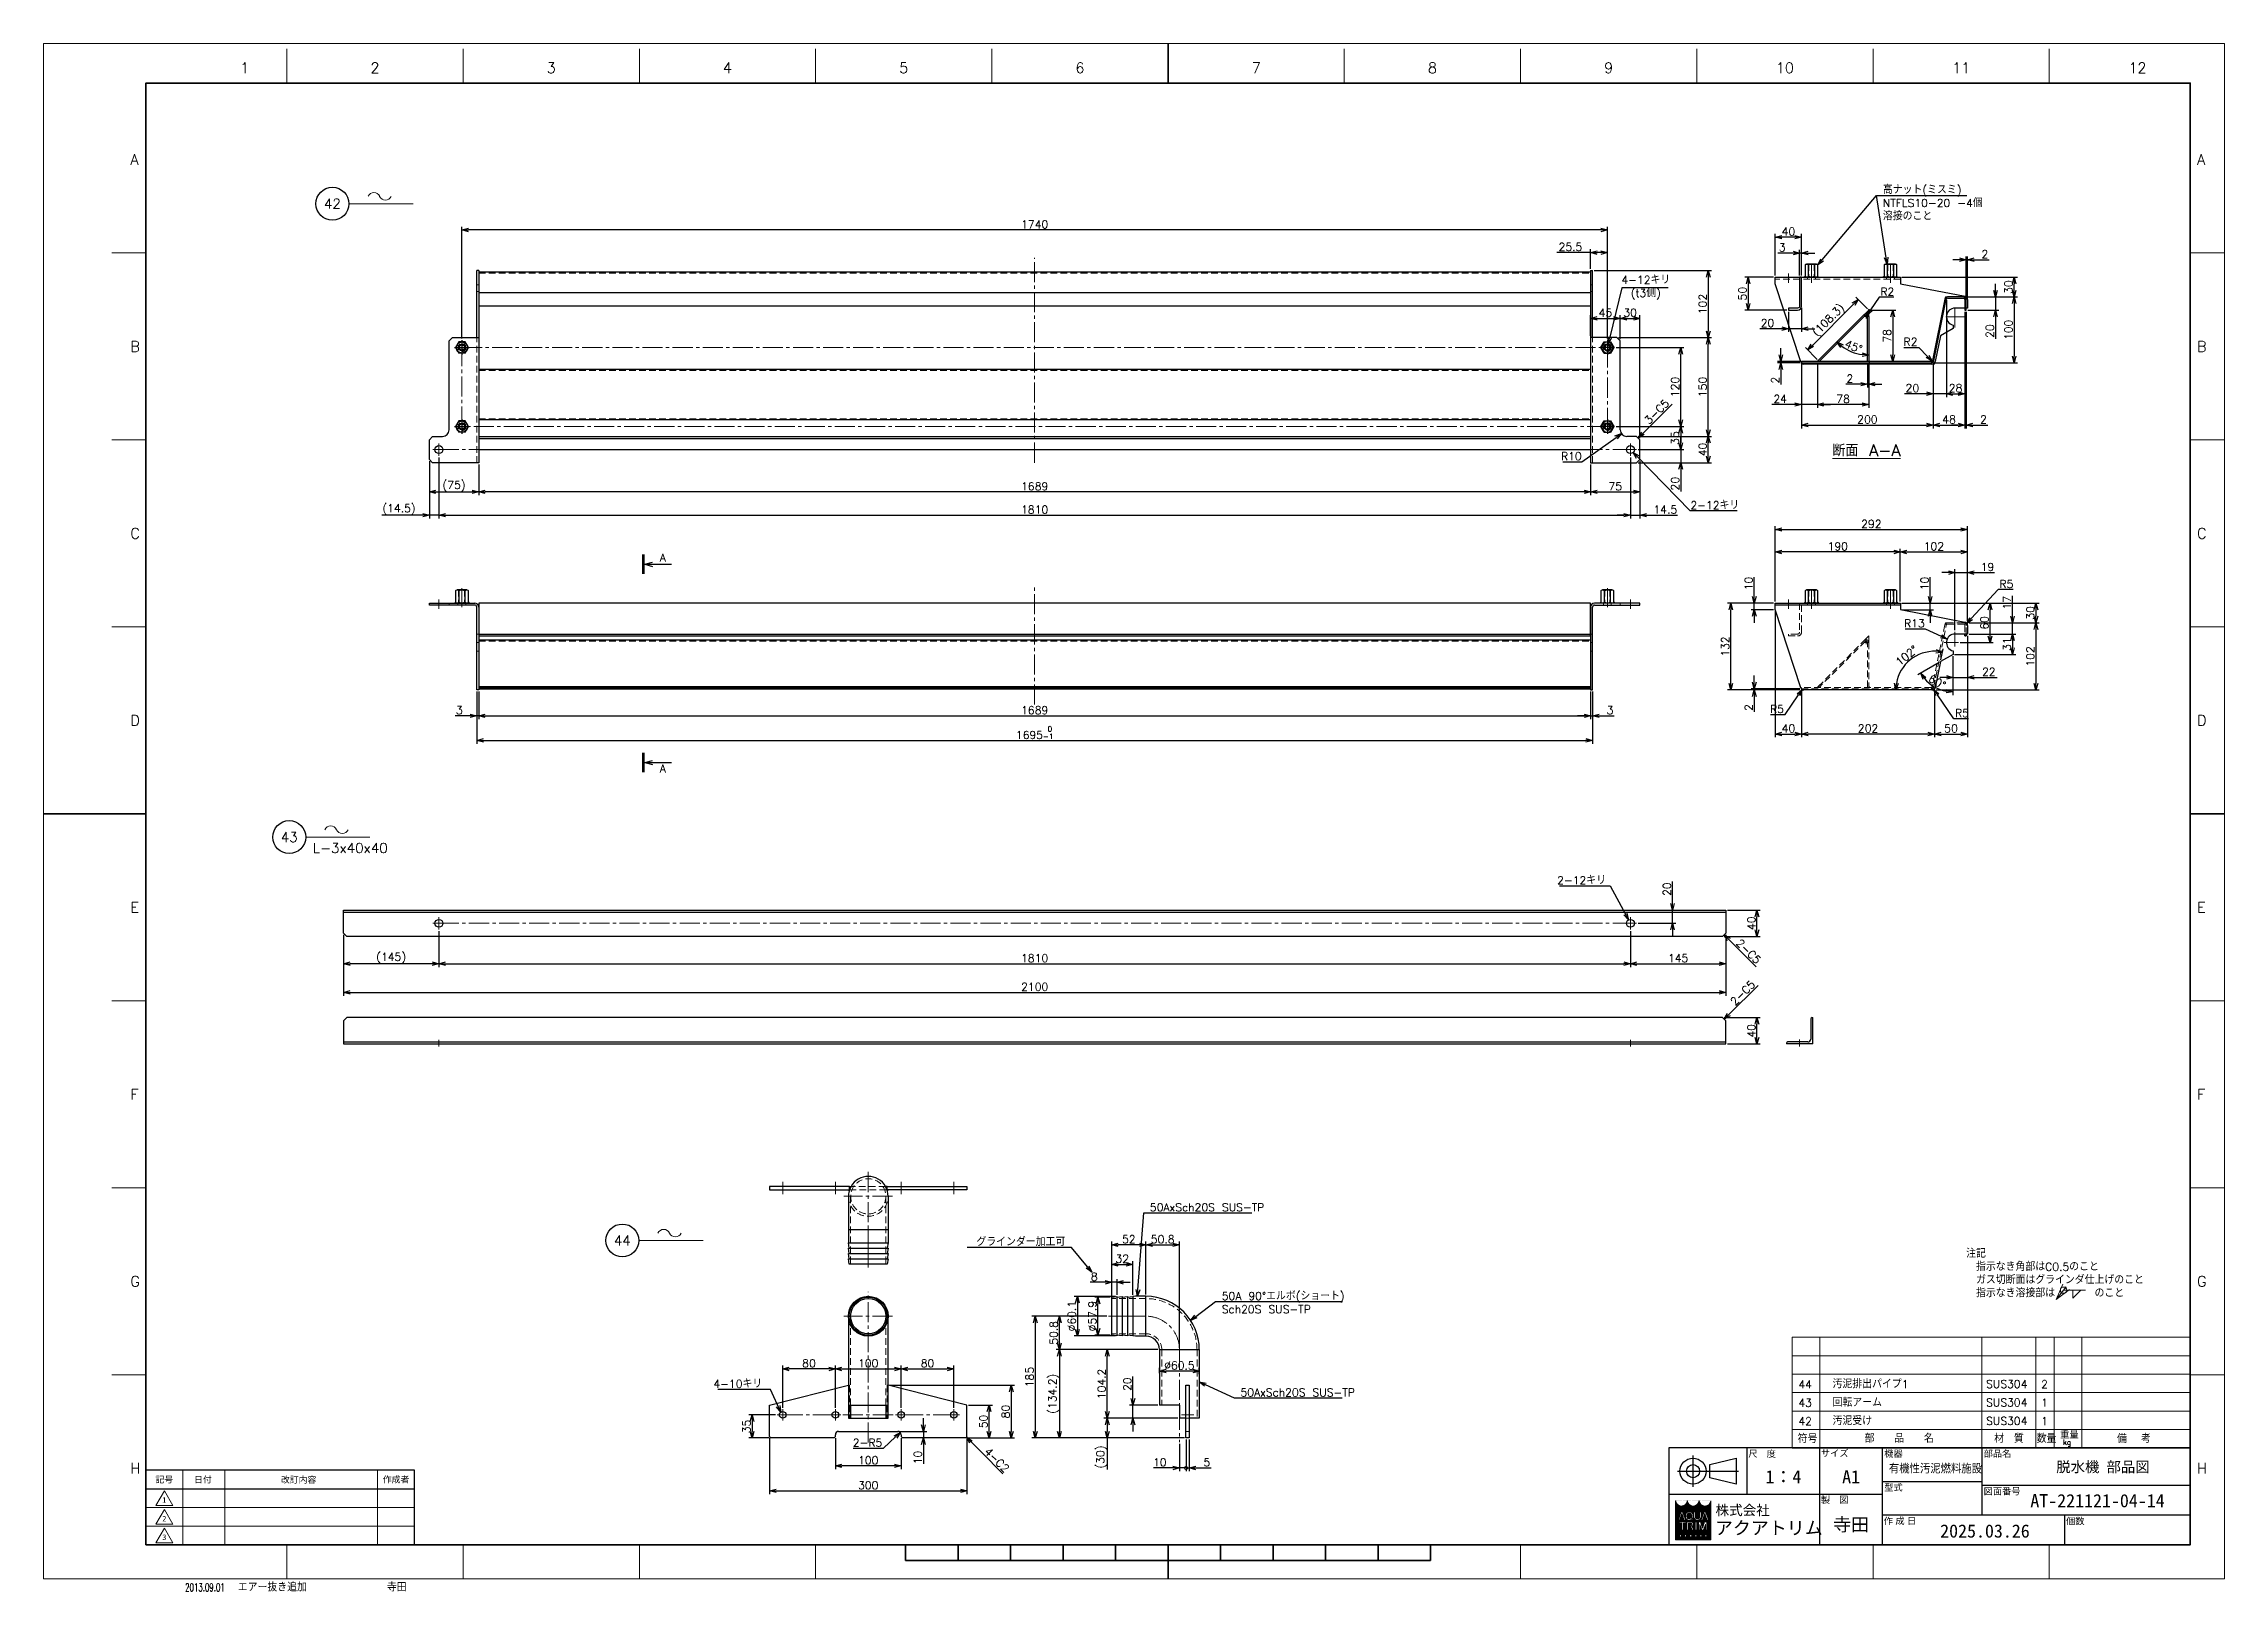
# Model space of a CAD drawing. Header units: millimetres. Extents: x 0 to 3313, y -19 to 2332.
import ezdxf
from ezdxf import colors
from ezdxf.entities.mleader import LeaderData, LeaderLine
from ezdxf.enums import TextEntityAlignment as Align
from ezdxf.math import Vec2, Vec3

# ---------------------------------------------------------------- set-up
doc = ezdxf.new("R2010")
doc.units = ezdxf.units.MM
doc.header["$LTSCALE"] = 1.6
doc.header["$PDMODE"] = 99
doc.header["$PDSIZE"] = 1
doc.linetypes.add('CENTER2', pattern=[28.575, 19.05, -3.175, 3.175, -3.175])
doc.linetypes.add('HIDDEN', pattern=[9.525, 6.35, -3.175])
for name, color, linetype, lineweight in [('04_HIDDEN', 2, 'HIDDEN', 13), ('05_CENTER', 4, 'CENTER2', 13), ('07_TEXT', 3, 'Continuous', 13), ('08_DIM', 3, 'Continuous', 13), ('90_FRAME', 5, 'Continuous', 35)]:
    doc.layers.add(name, color=color, linetype=linetype, lineweight=lineweight)
doc.layers.add('10_DRAFT', color=8, linetype='Continuous', lineweight=0, plot=False)
doc.layers.add('91_BLANK', color=5, linetype='Continuous', lineweight=0, plot=False)
doc.styles.add('KSS_TXT', font='txt.shx', dxfattribs={"bigfont": 'extfont2.shx'})
doc.styles.add('KSS_TXT_L', font='txt.shx', dxfattribs={"height": 3, "bigfont": 'extfont2.shx'})
doc.styles.add('MS_G', font='MS Gothic.ttf')
doc.styles.get("Standard").update_dxf_attribs({"font": 'txt.shx', "bigfont": 'extfont2.shx'})
doc.styles.add('表題用', font='MS PGothic.ttf')
doc.dimstyles.new('KSS_DIM', dxfattribs={"dimscale": 4, "dimtxt": 3, "dimasz": 2.5, "dimexe": 1.25, "dimexo": 0.625, "dimtad": 1, "dimdsep": 46, "dimtxsty": 'KSS_TXT', "dimblk": 'OPEN30', "dimcen": 0, "dimazin": 2, "dimtfac": 0.75, "dimtmove": 0, "dimatfit": 3, "dimldrblk": 'OPEN30', "dimfxl": 1.25, "dimtolj": 1, "dimarcsym": 0})
doc.dimstyles.new('KSS_DIM$3', dxfattribs={"dimscale": 4, "dimtxt": 3, "dimasz": 2.5, "dimexe": 1.25, "dimexo": 0.625, "dimtad": 1, "dimtih": 1, "dimtoh": 1, "dimdsep": 46, "dimtxsty": 'KSS_TXT', "dimblk": 'OPEN30', "dimcen": 0, "dimazin": 2, "dimtfac": 0.75, "dimtofl": 0, "dimtmove": 0, "dimatfit": 3, "dimldrblk": 'OPEN30', "dimfxl": 1.25, "dimtolj": 1, "dimarcsym": 0})
doc.dimstyles.new('KSS_DIM$4', dxfattribs={"dimscale": 4, "dimtxt": 3, "dimasz": 2.5, "dimexe": 1.25, "dimexo": 0.625, "dimtad": 1, "dimtih": 1, "dimtoh": 1, "dimdsep": 46, "dimtxsty": 'KSS_TXT', "dimblk": 'OPEN30', "dimcen": 0, "dimse1": 1, "dimazin": 2, "dimtfac": 0.75, "dimtofl": 0, "dimtmove": 0, "dimatfit": 3, "dimldrblk": 'OPEN30', "dimfxl": 1.25, "dimtolj": 1, "dimarcsym": 0})

msp = doc.modelspace()

# ---------------------------------------------------------------- texts
at = {"layer": '07_TEXT', "ltscale": 2, "insert": (2920.555, 499.8), "char_height": 12, "attachment_point": 1}
msp.add_mtext_dynamic_manual_height_columns('注記\\P\u3000指示なき角部はC0.5のこと\\P\u3000ガス切断面はグラインダ仕上げのこと\\P\u3000指示なき溶接部は\u3000\u3000\u3000\u3000のこと', width=288.71644, gutter_width=15, heights=[0], dxfattribs=at)
at = {"layer": '08_DIM', "style": 'KSS_TXT'}
for s, height, p in [('%%u断面 A-A', 18, (2717.345, 1704.887)), ('L-3x40x40', 15, (409.016, 1102.368))]:
    msp.add_text(s, height=height, dxfattribs=at).set_placement(p)
at = {"layer": '08_DIM', "insert": (1091.592, 290.016), "char_height": 12, "attachment_point": 9, "style": 'KSS_TXT'}
msp.add_mtext('\\A1;4-10キリ', dxfattribs=at)
at = {"layer": '08_DIM', "insert": (1428.023, 191.98), "char_height": 12, "attachment_point": 7, "rotation": 315, "style": 'KSS_TXT_L'}
msp.add_mtext('4-C2', dxfattribs=at)
at = {"layer": '90_FRAME', "color": 0, "lineweight": 13, "style": 'KSS_TXT'}
for s, p in [('1', (305.507, 2282.158)), ('2', (503.368, 2282.158)), ('3', (771.102, 2282.158)), ('4', (1038.836, 2282.158)), ('5', (1306.569, 2282.158)), ('6', (1574.303, 2282.158)), ('7', (1842.036, 2282.158)), ('8', (2109.77, 2282.158)), ('9', (2377.504, 2282.158)), ('10', (2645.237, 2282.158)), ('11', (2912.971, 2282.158)), ('12', (3180.705, 2282.158))]:
    msp.add_text(s, height=16, dxfattribs=at).set_placement(p, align=Align.BOTTOM_CENTER)
for s, p in [('A', (131.829, 2155.685)), ('A', (3271.263, 2155.685)), ('B', (131.829, 1871.696)), ('B', (3271.263, 1871.696)), ('C', (131.829, 1587.707)), ('C', (3271.263, 1587.707)), ('D', (131.829, 1303.718)), ('D', (3271.263, 1303.718)), ('E', (131.829, 1019.729)), ('E', (3271.263, 1019.729)), ('F', (131.829, 735.74)), ('F', (3271.263, 735.74)), ('G', (131.829, 451.752)), ('G', (3271.263, 451.752)), ('H', (131.829, 167.763)), ('H', (3271.263, 167.763))]:
    msp.add_text(s, height=16, dxfattribs=at).set_placement(p, align=Align.MIDDLE_LEFT)
at = {"layer": '90_FRAME', "color": 3, "lineweight": 13}
for s, p in [('44', (2676.04, 295.191)), ('2', (3039.665, 295.392)), ('43', (2676.04, 267.191)), ('1', (3039.665, 267.392)), ('42', (2676.04, 239.191)), ('1', (3039.665, 239.392))]:
    msp.add_text(s, height=12, dxfattribs=at).set_placement(p, align=Align.MIDDLE_CENTER)
for s, height, p in [('汚泥排出パイプ1', 12, (2717.578, 289.5)), ('SUS304', 12, (2950.877, 289.659)), ('回転アーム', 12, (2717.578, 261.5)), ('SUS304', 12, (2950.877, 261.659)), ('汚泥受け', 12, (2717.578, 233.5)), ('SUS304', 12, (2950.877, 233.659)), ('符号', 12, (2664.622, 206.328)), ('部\u3000\u3000品\u3000\u3000名', 12, (2766.351, 206.763)), ('材\u3000質', 12, (2963.106, 206.619)), ('数量', 12, (3027.679, 206.529)), ('重量', 10, (3063.355, 213.073)), ('kg', 8, (3067.775, 203.288)), ('備  考', 12, (3149.73, 206.328)), ('エアー抜き追加', 12, (294.935, -19.199)), ('寺田', 12, (521.481, -19.199))]:
    msp.add_text(s, height=height, dxfattribs=at).set_placement(p)
at = {"layer": '90_FRAME', "color": 0, "style": '表題用'}
for s, p in [('尺\u3000度', (2589.55, 189.845)), ('サイズ', (2699.864, 190.591)), ('機器', (2796.103, 190.01)), ('部品名', (2947.15, 190.01)), ('型式', (2796.103, 138.596)), ('図面番号', (2947.15, 132.939)), ('製\u3000図', (2699.864, 119.876)), ('作 成 日', (2795.412, 87.801)), ('個数', (3072.302, 87.525))]:
    msp.add_text(s, height=10, dxfattribs=at).set_placement(p, align=Align.MIDDLE_LEFT)
at = {"layer": '90_FRAME', "color": 0, "style": 'MS_G', "width": 0.9}
msp.add_text('有機性汚泥燃料施設', height=12.8, dxfattribs=at).set_placement((2803.147, 161.284))
at = {"layer": '90_FRAME', "color": 0, "style": 'MS_G'}
for s, height, p in [('脱水機 部品図', 16, (3057.459, 161.858)), ('AT-221121-04-14', 20, (3018.011, 108.514)), ('2025.03.26', 20, (2881.056, 62.479))]:
    msp.add_text(s, height=height, dxfattribs=at).set_placement(p)
at = {"layer": '90_FRAME', "color": 0, "style": '表題用'}
for s, p in [('記号', (183.384, 150.616)), ('日付', (242.01, 150.616)), ('作成者', (535.384, 150.616))]:
    msp.add_text(s, height=9.6, dxfattribs=at).set_placement(p, align=Align.MIDDLE_CENTER)
at = {"layer": '90_FRAME', "color": 0}
for s, height, style, p in [('改訂内容', 9.6, '表題用', (387.384, 150.616)), ('A1', 20, 'MS_G', (2745.727, 154.859))]:
    msp.add_text(s, height=height, dxfattribs=dict(at, style=style)).set_placement(p, align=Align.MIDDLE)
at = {"layer": '90_FRAME', "color": 0, "lineweight": 13, "style": 'MS_G'}
for s, p in [('1', (183.384, 119.502)), ('3', (183.384, 62.93)), ('2', (183.384, 91.216))]:
    msp.add_text(s, height=8.486, dxfattribs=at).set_placement(p, align=Align.MIDDLE)
at = {"layer": '90_FRAME', "color": 4, "style": 'MS_G'}
msp.add_text('株式会社', height=15.1215, dxfattribs=at).set_placement((2581.023, 104.113), align=Align.MIDDLE_CENTER)
msp.add_text('アクアトリム', height=20, dxfattribs=at).set_placement((2538.937, 67.181))
at = {"layer": '90_FRAME', "color": 3, "lineweight": 13, "width": 0.65}
msp.add_text('2013.09.01', height=12, dxfattribs=at).set_placement((214.968, -19.199))
at = {"layer": '90_FRAME', "color": 0, "style": 'MS_G'}
for tag, p in [('1：4', (2642.913, 154.859)), ('寺田', (2745.727, 82.73))]:
    msp.add_attdef(tag, text='', height=20, dxfattribs=at).set_placement(p, align=Align.MIDDLE)

# ---------------------------------------------------------------- blocks, each defined once
blk = doc.blocks.new('Weld-line')
blk.add_line((0, 0), (1, 0))
blk = doc.blocks.new('Weld10-s5')
blk.add_circle((0, 0), 2)
blk = doc.blocks.new('Weld10-a1')
for p, q in [((5, 0), (0, 5)), ((0, 5), (0, 0)), ((0, 0), (5, 0))]:
    blk.add_line(p, q)
at = {"width": 0.9}
blk.add_attdef('S', text='', height=2.8, dxfattribs=at).set_placement((-2, 1), align=Align.RIGHT)
blk.add_attdef('L', (8, 1), '', height=2.8, dxfattribs=at)
blk = doc.blocks.new('_Open30')
at = {"color": 0, "linetype": 'ByBlock', "lineweight": -2}
for p, q in [((-1, 0.27), (0, 0)), ((0, 0), (-1, -0.27)), ((0, 0), (-1, 0))]:
    blk.add_line(p, q, dxfattribs=at)
blk = doc.blocks.new('AM_BALLOON1')
at = {"transparency": 16777216}
blk.add_circle((0, 0), 5, dxfattribs=at)
blk.add_attdef('B_NUMBER', text='', height=3, dxfattribs=at).set_placement((0, 0), align=Align.MIDDLE_CENTER)
blk = doc.blocks.new('_OPEN')
at = {"color": 0, "linetype": 'ByBlock'}
for p, q in [((-1, 0.17), (0, 0)), ((0, 0), (-1, -0.17)), ((0, 0), (-1, 0))]:
    blk.add_line(p, q, dxfattribs=at)
blk = doc.blocks.new('p1ba05')
for centre, start, end in [((-2.95, 0.29), 24.2276, 155.5758), ((0, 1.62), 204.2276, 335.5758)]:
    blk.add_arc(centre, 1.62, start, end)
blk = doc.blocks.new('NTFLS-20a_1')
at = {"color": 0}
for p, q in [((-9.8, 1.3), (-9.8, 18.7)), ((-7.4, 20), (7.3, 20)), ((-7.4, 0), (7.3, 0)), ((-4.9, 1.3), (-4.9, 18.7)), ((4.9, 18.7), (4.9, 1.3)), ((9.8, 18.7), (9.8, 1.3))]:
    blk.add_line(p, q, dxfattribs=at)
for centre, radius, start, end in [((-7.4, 17.1), 2.94, 33.626, 146.374), ((-7.4, 2.9), 2.94, 213.626, 326.374), ((0, 10.2), 9.8, 60, 120), ((0, 9.8), 9.8, 240, 300), ((7.3, 17.1), 2.94, 33.626, 146.374), ((7.3, 2.9), 2.94, 213.626, 326.374)]:
    blk.add_arc(centre, radius, start, end, dxfattribs=at)
at = {"layer": '04_HIDDEN', "color": 0}
for p, q in [((-5, 20), (-5, 0)), ((-4, 20), (-4, 0)), ((4, 20), (4, 0)), ((5, 20), (5, 0))]:
    blk.add_line(p, q, dxfattribs=at)
at = {"layer": '10_DRAFT', "linetype": 'CENTER2'}
blk.add_line((0, 20), (0, 0), dxfattribs=at)
blk = doc.blocks.new('NTFLS-20b_1')
at = {"color": 0, "linetype": 'CENTER2'}
for p, q in [((11.1, 0), (-11.1, 0)), ((0, -11.1), (0, 11.1))]:
    blk.add_line(p, q, dxfattribs=at)
at = {"color": 0}
for p, q in [((-4.9, 8.5), (-9.8, 0)), ((-9.8, 0), (-4.9, -8.5)), ((-4.9, 8.5), (4.9, 8.5)), ((9.8, 0), (4.9, 8.5)), ((4.9, -8.5), (9.8, 0)), ((-4.9, -8.5), (4.9, -8.5))]:
    blk.add_line(p, q, dxfattribs=at)
for radius in [8.49, 5, 4]:
    blk.add_circle((0, 0), radius, dxfattribs=at)
blk = doc.blocks.new('*D11')
at = {"layer": '08_DIM', "color": 0, "lineweight": -2, "transparency": 16777216}
for p, q in [((2389.1, 1870.1), (2491.9, 1870.1)), ((2486.9, 1760.1), (2486.9, 1860.1)), ((2389.1, 1750.1), (2491.9, 1750.1))]:
    blk.add_line(p, q, dxfattribs=at)
at = {"layer": 'Defpoints', "color": 0, "transparency": 16777216}
for p in [(2386.6, 1870.1), (2486.9, 1870.1), (2386.6, 1750.1)]:
    blk.add_point(p, dxfattribs=at)
at = {"layer": '08_DIM', "color": 0, "lineweight": -2, "transparency": 16777216, "xscale": 10, "yscale": 10, "zscale": 10}
for p, rotation in [((2486.9, 1870.1), 90), ((2486.9, 1750.1), 270)]:
    blk.add_blockref('_Open30', p, dxfattribs=dict(at, rotation=rotation))
at = {"layer": '08_DIM', "color": 0, "transparency": 16777216, "insert": (2478.4, 1810.1), "char_height": 12, "attachment_point": 5, "rotation": 90, "style": 'KSS_TXT'}
blk.add_mtext('\\A1;120', dxfattribs=at)
blk = doc.blocks.new('*D12')
at = {"layer": '08_DIM', "color": 0, "lineweight": -2, "transparency": 16777216}
for p, q in [((2389.1, 1750.1), (2491.9, 1750.1)), ((2486.9, 1740.1), (2486.9, 1725.1)), ((2422.3, 1715.1), (2491.9, 1715.1))]:
    blk.add_line(p, q, dxfattribs=at)
at = {"layer": 'Defpoints', "color": 0, "transparency": 16777216}
for p in [(2386.6, 1750.1), (2419.8, 1715.1), (2486.9, 1715.1)]:
    blk.add_point(p, dxfattribs=at)
at = {"layer": '08_DIM', "color": 0, "lineweight": -2, "transparency": 16777216, "xscale": 10, "yscale": 10, "zscale": 10}
for p, rotation in [((2486.9, 1750.1), 90), ((2486.9, 1715.1), 270)]:
    blk.add_blockref('_Open30', p, dxfattribs=dict(at, rotation=rotation))
at = {"layer": '08_DIM', "color": 0, "transparency": 16777216, "insert": (2478.3, 1732.6), "char_height": 12, "attachment_point": 5, "rotation": 90, "style": 'KSS_TXT'}
blk.add_mtext('\\A1;35', dxfattribs=at)
blk = doc.blocks.new('*D13')
at = {"layer": '08_DIM', "color": 0, "lineweight": -2, "transparency": 16777216}
for p, q in [((635.5, 1883.7), (635.5, 2053.6)), ((2365.5, 2048.6), (645.5, 2048.6)), ((2375.5, 1883.7), (2375.5, 2053.6))]:
    blk.add_line(p, q, dxfattribs=at)
at = {"layer": 'Defpoints', "color": 0, "transparency": 16777216}
for p in [(635.5, 2048.6), (635.5, 1881.2), (2375.5, 1881.2)]:
    blk.add_point(p, dxfattribs=at)
at = {"layer": '08_DIM', "color": 0, "lineweight": -2, "transparency": 16777216, "xscale": 10, "yscale": 10, "zscale": 10, "rotation": 180}
blk.add_blockref('_Open30', (635.5, 2048.6), dxfattribs=at)
at = {"layer": '08_DIM', "color": 0, "lineweight": -2, "transparency": 16777216, "xscale": 10, "yscale": 10, "zscale": 10}
blk.add_blockref('_Open30', (2375.5, 2048.6), dxfattribs=at)
at = {"layer": '08_DIM', "color": 0, "transparency": 16777216, "insert": (1505.5, 2057.1), "char_height": 12, "attachment_point": 5, "style": 'KSS_TXT'}
blk.add_mtext('\\A1;1740', dxfattribs=at)
blk = doc.blocks.new('*D14')
at = {"layer": '08_DIM', "color": 0, "lineweight": -2, "transparency": 16777216}
for p, q in [((600.5, 1703.2), (600.5, 1610.4)), ((2410.5, 1703.2), (2410.5, 1610.4)), ((610.5, 1615.4), (2400.5, 1615.4))]:
    blk.add_line(p, q, dxfattribs=at)
at = {"layer": 'Defpoints', "color": 0, "transparency": 16777216}
for p in [(600.5, 1705.7), (2410.5, 1705.7), (2410.5, 1615.4)]:
    blk.add_point(p, dxfattribs=at)
at = {"layer": '08_DIM', "color": 0, "lineweight": -2, "transparency": 16777216, "xscale": 10, "yscale": 10, "zscale": 10, "rotation": 180}
blk.add_blockref('_Open30', (600.5, 1615.4), dxfattribs=at)
at = {"layer": '08_DIM', "color": 0, "lineweight": -2, "transparency": 16777216, "xscale": 10, "yscale": 10, "zscale": 10}
blk.add_blockref('_Open30', (2410.5, 1615.4), dxfattribs=at)
at = {"layer": '08_DIM', "color": 0, "transparency": 16777216, "insert": (1505.5, 1623.9), "char_height": 12, "attachment_point": 5, "style": 'KSS_TXT'}
blk.add_mtext('\\A1;1810', dxfattribs=at)
blk = doc.blocks.new('*D15')
at = {"layer": '08_DIM', "color": 0, "lineweight": -2, "transparency": 16777216}
for p, q in [((2350, 1692.6), (2350, 1645.8)), ((2425, 1697.6), (2425, 1645.8)), ((2360, 1650.8), (2415, 1650.8))]:
    blk.add_line(p, q, dxfattribs=at)
at = {"layer": 'Defpoints', "color": 0, "transparency": 16777216}
for p in [(2350, 1695.1), (2425, 1700.1), (2425, 1650.8)]:
    blk.add_point(p, dxfattribs=at)
at = {"layer": '08_DIM', "color": 0, "lineweight": -2, "transparency": 16777216, "xscale": 10, "yscale": 10, "zscale": 10, "rotation": 180}
blk.add_blockref('_Open30', (2350, 1650.8), dxfattribs=at)
at = {"layer": '08_DIM', "color": 0, "lineweight": -2, "transparency": 16777216, "xscale": 10, "yscale": 10, "zscale": 10}
blk.add_blockref('_Open30', (2425, 1650.8), dxfattribs=at)
at = {"layer": '08_DIM', "color": 0, "transparency": 16777216, "insert": (2387.5, 1659.3), "char_height": 12, "attachment_point": 5, "style": 'KSS_TXT'}
blk.add_mtext('\\A1;75', dxfattribs=at)
blk = doc.blocks.new('*D16')
at = {"layer": '08_DIM', "color": 0, "lineweight": -2, "transparency": 16777216}
for p, q in [((2410.5, 1703.2), (2410.5, 1610.4)), ((2425, 1697.6), (2425, 1610.4)), ((2400.5, 1615.4), (2390.5, 1615.4)), ((2410.5, 1615.4), (2425, 1615.4)), ((2435, 1615.4), (2482, 1615.4))]:
    blk.add_line(p, q, dxfattribs=at)
at = {"layer": 'Defpoints', "color": 0, "transparency": 16777216}
for p in [(2410.5, 1705.7), (2425, 1700.1), (2425, 1615.4)]:
    blk.add_point(p, dxfattribs=at)
at = {"layer": '08_DIM', "color": 0, "lineweight": -2, "transparency": 16777216, "xscale": 10, "yscale": 10, "zscale": 10}
blk.add_blockref('_Open30', (2410.5, 1615.4), dxfattribs=at)
at = {"layer": '08_DIM', "color": 0, "lineweight": -2, "transparency": 16777216, "xscale": 10, "yscale": 10, "zscale": 10, "rotation": 180}
blk.add_blockref('_Open30', (2425, 1615.4), dxfattribs=at)
at = {"layer": '08_DIM', "color": 0, "transparency": 16777216, "insert": (2463.5, 1623.9), "char_height": 12, "attachment_point": 5, "style": 'KSS_TXT'}
blk.add_mtext('\\A1;14.5', dxfattribs=at)
blk = doc.blocks.new('*D17')
at = {"layer": '08_DIM', "color": 0, "lineweight": -2, "transparency": 16777216}
for p, q in [((2422.5, 1735.1), (2533.8, 1735.1)), ((2528.8, 1705.1), (2528.8, 1725.1)), ((2422.5, 1695.1), (2533.8, 1695.1))]:
    blk.add_line(p, q, dxfattribs=at)
at = {"layer": 'Defpoints', "color": 0, "transparency": 16777216}
for p in [(2420, 1735.1), (2528.8, 1735.1), (2420, 1695.1)]:
    blk.add_point(p, dxfattribs=at)
at = {"layer": '08_DIM', "color": 0, "lineweight": -2, "transparency": 16777216, "xscale": 10, "yscale": 10, "zscale": 10}
for p, rotation in [((2528.8, 1735.1), 90), ((2528.8, 1695.1), 270)]:
    blk.add_blockref('_Open30', p, dxfattribs=dict(at, rotation=rotation))
at = {"layer": '08_DIM', "color": 0, "transparency": 16777216, "insert": (2520.3, 1715.1), "char_height": 12, "attachment_point": 5, "rotation": 90, "style": 'KSS_TXT'}
blk.add_mtext('\\A1;40', dxfattribs=at)
blk = doc.blocks.new('*D18')
at = {"layer": '08_DIM', "color": 0, "lineweight": -2, "transparency": 16777216}
for p, q in [((2392.5, 1885.1), (2533.8, 1885.1)), ((2528.8, 1745.1), (2528.8, 1875.1)), ((2422.5, 1735.1), (2533.8, 1735.1))]:
    blk.add_line(p, q, dxfattribs=at)
at = {"layer": 'Defpoints', "color": 0, "transparency": 16777216}
for p in [(2390, 1885.1), (2528.8, 1885.1), (2420, 1735.1)]:
    blk.add_point(p, dxfattribs=at)
at = {"layer": '08_DIM', "color": 0, "lineweight": -2, "transparency": 16777216, "xscale": 10, "yscale": 10, "zscale": 10}
for p, rotation in [((2528.8, 1885.1), 90), ((2528.8, 1735.1), 270)]:
    blk.add_blockref('_Open30', p, dxfattribs=dict(at, rotation=rotation))
at = {"layer": '08_DIM', "color": 0, "transparency": 16777216, "insert": (2520.3, 1810.1), "char_height": 12, "attachment_point": 5, "rotation": 90, "style": 'KSS_TXT'}
blk.add_mtext('\\A1;150', dxfattribs=at)
blk = doc.blocks.new('*D19')
at = {"layer": '08_DIM', "color": 0, "lineweight": -2, "transparency": 16777216}
for p, q in [((2350, 1887.6), (2350, 1919.4)), ((2360, 1914.4), (2385, 1914.4)), ((2395, 1882.6), (2395, 1919.4))]:
    blk.add_line(p, q, dxfattribs=at)
at = {"layer": 'Defpoints', "color": 0, "transparency": 16777216}
for p in [(2395, 1914.4), (2350, 1885.1), (2395, 1880.1)]:
    blk.add_point(p, dxfattribs=at)
at = {"layer": '08_DIM', "color": 0, "lineweight": -2, "transparency": 16777216, "xscale": 10, "yscale": 10, "zscale": 10, "rotation": 180}
blk.add_blockref('_Open30', (2350, 1914.4), dxfattribs=at)
at = {"layer": '08_DIM', "color": 0, "lineweight": -2, "transparency": 16777216, "xscale": 10, "yscale": 10, "zscale": 10}
blk.add_blockref('_Open30', (2395, 1914.4), dxfattribs=at)
at = {"layer": '08_DIM', "color": 0, "transparency": 16777216, "insert": (2372.5, 1922.9), "char_height": 12, "attachment_point": 5, "style": 'KSS_TXT'}
blk.add_mtext('\\A1;45', dxfattribs=at)
blk = doc.blocks.new('*D20')
at = {"layer": '08_DIM', "color": 0, "lineweight": -2, "transparency": 16777216}
for p, q in [((2687, 1873.4), (2749.4, 1935.9)), ((2770.8, 1928.6), (2752.9, 1946.5)), ((2694.2, 1852.1), (2676.3, 1869.9))]:
    blk.add_line(p, q, dxfattribs=at)
at = {"layer": 'Defpoints', "color": 0, "transparency": 16777216}
for p in [(2756.5, 1943), (2772.5, 1926.9), (2696, 1850.3)]:
    blk.add_point(p, dxfattribs=at)
at = {"layer": '08_DIM', "color": 0, "lineweight": -2, "transparency": 16777216, "xscale": 10, "yscale": 10, "zscale": 10}
for p, rotation in [((2756.5, 1943), 44.99999999995373), ((2679.9, 1866.4), 224.9999999999537)]:
    blk.add_blockref('_Open30', p, dxfattribs=dict(at, rotation=rotation))
at = {"layer": '08_DIM', "color": 0, "transparency": 16777216, "insert": (2712.2, 1910.7), "char_height": 12, "attachment_point": 5, "rotation": 45, "style": 'KSS_TXT'}
blk.add_mtext('\\A1;(108.3)', dxfattribs=at)
blk = doc.blocks.new('*D21')
at = {"layer": '08_DIM', "color": 0, "lineweight": -2, "transparency": 16777216}
for p, q in [((2770.5, 1846.4), (2770.5, 1809.4)), ((2772.5, 1846.4), (2772.5, 1809.4)), ((2760.5, 1814.4), (2737.5, 1814.4)), ((2772.5, 1814.4), (2770.5, 1814.4)), ((2782.5, 1814.4), (2792.5, 1814.4))]:
    blk.add_line(p, q, dxfattribs=at)
at = {"layer": 'Defpoints', "color": 0, "transparency": 16777216}
for p in [(2770.5, 1848.9), (2772.5, 1848.9), (2770.5, 1814.4)]:
    blk.add_point(p, dxfattribs=at)
at = {"layer": '08_DIM', "color": 0, "lineweight": -2, "transparency": 16777216, "xscale": 10, "yscale": 10, "zscale": 10}
blk.add_blockref('_Open30', (2770.5, 1814.4), dxfattribs=at)
at = {"layer": '08_DIM', "color": 0, "lineweight": -2, "transparency": 16777216, "xscale": 10, "yscale": 10, "zscale": 10, "rotation": 180}
blk.add_blockref('_Open30', (2772.5, 1814.4), dxfattribs=at)
at = {"layer": '08_DIM', "color": 0, "transparency": 16777216, "insert": (2744, 1822.9), "char_height": 12, "attachment_point": 5, "style": 'KSS_TXT'}
blk.add_mtext('\\A1;2', dxfattribs=at)
blk = doc.blocks.new('*D22')
at = {"layer": '08_DIM', "color": 0, "lineweight": -2, "transparency": 16777216}
for p, q in [((2639, 1858.9), (2639, 1868.9)), ((2668, 1848.9), (2634, 1848.9)), ((2668, 1846.9), (2634, 1846.9)), ((2639, 1848.9), (2639, 1846.9)), ((2639, 1836.9), (2639, 1813.9))]:
    blk.add_line(p, q, dxfattribs=at)
at = {"layer": 'Defpoints', "color": 0, "transparency": 16777216}
for p in [(2639, 1846.9), (2670.5, 1848.9), (2670.5, 1846.9)]:
    blk.add_point(p, dxfattribs=at)
at = {"layer": '08_DIM', "color": 0, "lineweight": -2, "transparency": 16777216, "xscale": 10, "yscale": 10, "zscale": 10}
for p, rotation in [((2639, 1848.9), 270), ((2639, 1846.9), 90)]:
    blk.add_blockref('_Open30', p, dxfattribs=dict(at, rotation=rotation))
at = {"layer": '08_DIM', "color": 0, "transparency": 16777216, "insert": (2630.5, 1820.4), "char_height": 12, "attachment_point": 5, "rotation": 90, "style": 'KSS_TXT'}
blk.add_mtext('\\A1;2', dxfattribs=at)
blk = doc.blocks.new('*D23')
at = {"layer": '08_DIM', "color": 0, "lineweight": -2, "transparency": 16777216}
for p, q in [((2893.5, 1528.2), (2883.5, 1528.2)), ((2903.5, 1441), (2903.5, 1533.2)), ((2903.5, 1528.2), (2922.5, 1528.2)), ((2922.5, 1454.4), (2922.5, 1533.2)), ((2932.5, 1528.2), (2963.6, 1528.2))]:
    blk.add_line(p, q, dxfattribs=at)
at = {"layer": 'Defpoints', "color": 0, "transparency": 16777216}
for p in [(2922.5, 1528.2), (2903.5, 1438.5), (2922.5, 1451.9)]:
    blk.add_point(p, dxfattribs=at)
at = {"layer": '08_DIM', "color": 0, "lineweight": -2, "transparency": 16777216, "xscale": 10, "yscale": 10, "zscale": 10}
blk.add_blockref('_Open30', (2903.5, 1528.2), dxfattribs=at)
at = {"layer": '08_DIM', "color": 0, "lineweight": -2, "transparency": 16777216, "xscale": 10, "yscale": 10, "zscale": 10, "rotation": 180}
blk.add_blockref('_Open30', (2922.5, 1528.2), dxfattribs=at)
at = {"layer": '08_DIM', "color": 0, "transparency": 16777216, "insert": (2953, 1536.7), "char_height": 12, "attachment_point": 5, "style": 'KSS_TXT'}
blk.add_mtext('\\A1;19', dxfattribs=at)
blk = doc.blocks.new('*D24')
at = {"layer": '08_DIM', "color": 0, "lineweight": -2, "transparency": 16777216}
for p, q in [((2823, 1481.9), (2961.8, 1481.9)), ((2956.8, 1431.9), (2956.8, 1471.9)), ((2911.3, 1421.9), (2961.8, 1421.9))]:
    blk.add_line(p, q, dxfattribs=at)
at = {"layer": 'Defpoints', "color": 0, "transparency": 16777216}
for p in [(2820.5, 1481.9), (2956.8, 1481.9), (2908.8, 1421.9)]:
    blk.add_point(p, dxfattribs=at)
at = {"layer": '08_DIM', "color": 0, "lineweight": -2, "transparency": 16777216, "xscale": 10, "yscale": 10, "zscale": 10}
for p, rotation in [((2956.8, 1481.9), 90), ((2956.8, 1421.9), 270)]:
    blk.add_blockref('_Open30', p, dxfattribs=dict(at, rotation=rotation))
at = {"layer": '08_DIM', "color": 0, "transparency": 16777216, "insert": (2948.3, 1451.9), "char_height": 12, "attachment_point": 5, "rotation": 90, "style": 'KSS_TXT'}
blk.add_mtext('\\A1;60', dxfattribs=at)
blk = doc.blocks.new('*D25')
at = {"layer": '08_DIM', "color": 0, "lineweight": -2, "transparency": 16777216}
for p, q in [((2630.5, 1484.4), (2630.5, 1598.6)), ((2640.5, 1593.6), (2912.5, 1593.6)), ((2922.5, 1454.4), (2922.5, 1598.6))]:
    blk.add_line(p, q, dxfattribs=at)
at = {"layer": 'Defpoints', "color": 0, "transparency": 16777216}
for p in [(2922.5, 1593.6), (2630.5, 1481.9), (2922.5, 1451.9)]:
    blk.add_point(p, dxfattribs=at)
at = {"layer": '08_DIM', "color": 0, "lineweight": -2, "transparency": 16777216, "xscale": 10, "yscale": 10, "zscale": 10, "rotation": 180}
blk.add_blockref('_Open30', (2630.5, 1593.6), dxfattribs=at)
at = {"layer": '08_DIM', "color": 0, "lineweight": -2, "transparency": 16777216, "xscale": 10, "yscale": 10, "zscale": 10}
blk.add_blockref('_Open30', (2922.5, 1593.6), dxfattribs=at)
at = {"layer": '08_DIM', "color": 0, "transparency": 16777216, "insert": (2776.5, 1602.1), "char_height": 12, "attachment_point": 5, "style": 'KSS_TXT'}
blk.add_mtext('\\A1;292', dxfattribs=at)
blk = doc.blocks.new('*D26')
at = {"layer": '08_DIM', "color": 0, "lineweight": -2, "transparency": 16777216}
for p, q in [((2598.7, 1491.9), (2598.7, 1521.4)), ((2628, 1481.9), (2593.7, 1481.9)), ((2628, 1471.9), (2593.7, 1471.9)), ((2598.7, 1471.9), (2598.7, 1481.9)), ((2598.7, 1461.9), (2598.7, 1451.9))]:
    blk.add_line(p, q, dxfattribs=at)
at = {"layer": 'Defpoints', "color": 0, "transparency": 16777216}
for p in [(2598.7, 1481.9), (2630.5, 1481.9), (2630.5, 1471.9)]:
    blk.add_point(p, dxfattribs=at)
at = {"layer": '08_DIM', "color": 0, "lineweight": -2, "transparency": 16777216, "xscale": 10, "yscale": 10, "zscale": 10}
for p, rotation in [((2598.7, 1481.9), 270), ((2598.7, 1471.9), 90)]:
    blk.add_blockref('_Open30', p, dxfattribs=dict(at, rotation=rotation))
at = {"layer": '08_DIM', "color": 0, "transparency": 16777216, "insert": (2590.2, 1511.7), "char_height": 12, "attachment_point": 5, "rotation": 90, "style": 'KSS_TXT'}
blk.add_mtext('\\A1;10', dxfattribs=at)
blk = doc.blocks.new('*D27')
at = {"layer": '08_DIM', "color": 0, "lineweight": -2, "transparency": 16777216}
for p, q in [((2925, 1451.9), (3031.5, 1451.9)), ((3026.5, 1441.9), (3026.5, 1359.9)), ((2875, 1349.9), (3031.5, 1349.9))]:
    blk.add_line(p, q, dxfattribs=at)
at = {"layer": 'Defpoints', "color": 0, "transparency": 16777216}
for p in [(2922.5, 1451.9), (2872.5, 1349.9), (3026.5, 1349.9)]:
    blk.add_point(p, dxfattribs=at)
at = {"layer": '08_DIM', "color": 0, "lineweight": -2, "transparency": 16777216, "xscale": 10, "yscale": 10, "zscale": 10}
for p, rotation in [((3026.5, 1451.9), 90), ((3026.5, 1349.9), 270)]:
    blk.add_blockref('_Open30', p, dxfattribs=dict(at, rotation=rotation))
at = {"layer": '08_DIM', "color": 0, "transparency": 16777216, "insert": (3018, 1400.9), "char_height": 12, "attachment_point": 5, "rotation": 90, "style": 'KSS_TXT'}
blk.add_mtext('\\A1;102', dxfattribs=at)
blk = doc.blocks.new('*D28')
at = {"layer": '08_DIM', "color": 0, "lineweight": -2, "transparency": 16777216}
blk.add_line((2882.2, 1395.5), (2885.8, 1412.3), dxfattribs=at)
blk.add_arc((2872.5, 1349.9), 58.8, 87.7557, 170.2443, dxfattribs=at)
at = {"layer": 'Defpoints', "color": 0, "transparency": 16777216}
for p in [(2850.5, 1404.4), (2881.7, 1393), (2703.5, 1349.9), (2868.5, 1349.9), (2873.4, 1353.9)]:
    blk.add_point(p, dxfattribs=at)
at = {"layer": '08_DIM', "color": 0, "lineweight": -2, "transparency": 16777216, "xscale": 10, "yscale": 10, "zscale": 10}
for p, rotation in [((2884.8, 1407.4), 352.8778679435785), ((2813.7, 1349.9), 265.1221320564276)]:
    blk.add_blockref('_Open30', p, dxfattribs=dict(at, rotation=rotation))
at = {"layer": '08_DIM', "color": 0, "transparency": 16777216, "insert": (2830.2, 1402.2), "char_height": 12, "attachment_point": 5, "rotation": 39, "style": 'KSS_TXT'}
blk.add_mtext('\\A1;102%%d', dxfattribs=at)
blk = doc.blocks.new('*D29')
at = {"layer": '08_DIM', "color": 0, "lineweight": -2, "transparency": 16777216}
for p, q in [((2879.5, 1391.8), (2847.1, 1373.1)), ((2900.5, 1401.4), (2900.5, 1342.2))]:
    blk.add_line(p, q, dxfattribs=at)
blk.add_arc((2900.5, 1403.9), 56.7, 220.124, 259.876, dxfattribs=at)
at = {"layer": 'Defpoints', "color": 0, "transparency": 16777216}
for p in [(2881.7, 1393), (2900.5, 1408.9), (2900.5, 1403.9), (2900.5, 1403.9), (2864.1, 1360.5)]:
    blk.add_point(p, dxfattribs=at)
at = {"layer": '08_DIM', "color": 0, "lineweight": -2, "transparency": 16777216, "xscale": 10, "yscale": 10, "zscale": 10}
for p, rotation in [((2851.5, 1375.6), 125.0619996338864), ((2900.5, 1347.2), 354.9380003661081)]:
    blk.add_blockref('_Open30', p, dxfattribs=dict(at, rotation=rotation))
at = {"layer": '08_DIM', "color": 0, "transparency": 16777216, "insert": (2876.5, 1362.2), "char_height": 12, "attachment_point": 5, "rotation": 330, "style": 'KSS_TXT'}
blk.add_mtext('\\A1;60%%d', dxfattribs=at)
blk = doc.blocks.new('*D30')
at = {"layer": '08_DIM', "color": 0, "lineweight": -2, "transparency": 16777216}
for p, q in [((2630.5, 1469.4), (2630.5, 1278)), ((2670.5, 1347.4), (2670.5, 1278)), ((2640.5, 1283), (2660.5, 1283))]:
    blk.add_line(p, q, dxfattribs=at)
at = {"layer": 'Defpoints', "color": 0, "transparency": 16777216}
for p in [(2630.5, 1471.9), (2670.5, 1349.9), (2670.5, 1283)]:
    blk.add_point(p, dxfattribs=at)
at = {"layer": '08_DIM', "color": 0, "lineweight": -2, "transparency": 16777216, "xscale": 10, "yscale": 10, "zscale": 10, "rotation": 180}
blk.add_blockref('_Open30', (2630.5, 1283), dxfattribs=at)
at = {"layer": '08_DIM', "color": 0, "lineweight": -2, "transparency": 16777216, "xscale": 10, "yscale": 10, "zscale": 10}
blk.add_blockref('_Open30', (2670.5, 1283), dxfattribs=at)
at = {"layer": '08_DIM', "color": 0, "transparency": 16777216, "insert": (2650.5, 1291.5), "char_height": 12, "attachment_point": 5, "style": 'KSS_TXT'}
blk.add_mtext('\\A1;40', dxfattribs=at)
blk = doc.blocks.new('*D31')
at = {"layer": '08_DIM', "color": 0, "lineweight": -2, "transparency": 16777216}
blk.add_arc((2772.5, 1926.9), 68.4, 233.3851, 261.6149, dxfattribs=at)
at = {"layer": 'Defpoints', "color": 0, "transparency": 16777216}
for p in [(2765.7, 1920.1), (2772.5, 1917.2), (2738.3, 1867.7), (2696, 1850.3), (2772.5, 1848.9)]:
    blk.add_point(p, dxfattribs=at)
at = {"layer": '08_DIM', "color": 0, "lineweight": -2, "transparency": 16777216, "xscale": 10, "yscale": 10, "zscale": 10}
for p, rotation in [((2724.2, 1878.5), 139.1925388330812), ((2772.5, 1858.5), 355.807461166874)]:
    blk.add_blockref('_Open30', p, dxfattribs=dict(at, rotation=rotation))
at = {"layer": '08_DIM', "color": 0, "transparency": 16777216, "insert": (2749.6, 1871.6), "char_height": 12, "attachment_point": 5, "rotation": 337.5, "style": 'KSS_TXT'}
blk.add_mtext('\\A1;45%%d', dxfattribs=at)
blk = doc.blocks.new('*D32')
at = {"layer": '08_DIM', "color": 0, "lineweight": -2, "transparency": 16777216}
for p, q in [((2670.5, 1844.4), (2670.5, 1778.5)), ((2694.5, 1846.4), (2694.5, 1778.5)), ((2660.5, 1783.5), (2625.5, 1783.5)), ((2694.5, 1783.5), (2670.5, 1783.5)), ((2704.5, 1783.5), (2714.5, 1783.5))]:
    blk.add_line(p, q, dxfattribs=at)
at = {"layer": 'Defpoints', "color": 0, "transparency": 16777216}
for p in [(2670.5, 1846.9), (2694.5, 1848.9), (2670.5, 1783.5)]:
    blk.add_point(p, dxfattribs=at)
at = {"layer": '08_DIM', "color": 0, "lineweight": -2, "transparency": 16777216, "xscale": 10, "yscale": 10, "zscale": 10}
blk.add_blockref('_Open30', (2670.5, 1783.5), dxfattribs=at)
at = {"layer": '08_DIM', "color": 0, "lineweight": -2, "transparency": 16777216, "xscale": 10, "yscale": 10, "zscale": 10, "rotation": 180}
blk.add_blockref('_Open30', (2694.5, 1783.5), dxfattribs=at)
at = {"layer": '08_DIM', "color": 0, "transparency": 16777216, "insert": (2638, 1792), "char_height": 12, "attachment_point": 5, "style": 'KSS_TXT'}
blk.add_mtext('\\A1;24', dxfattribs=at)
blk = doc.blocks.new('*D33')
at = {"layer": '08_DIM', "color": 0, "lineweight": -2, "transparency": 16777216}
for p, q in [((2694.5, 1846.4), (2694.5, 1778.5)), ((2772.5, 1846.4), (2772.5, 1778.5)), ((2762.5, 1783.5), (2704.5, 1783.5))]:
    blk.add_line(p, q, dxfattribs=at)
at = {"layer": 'Defpoints', "color": 0, "transparency": 16777216}
for p in [(2694.5, 1848.9), (2772.5, 1848.9), (2694.5, 1783.5)]:
    blk.add_point(p, dxfattribs=at)
at = {"layer": '08_DIM', "color": 0, "lineweight": -2, "transparency": 16777216, "xscale": 10, "yscale": 10, "zscale": 10, "rotation": 180}
blk.add_blockref('_Open30', (2694.5, 1783.5), dxfattribs=at)
at = {"layer": '08_DIM', "color": 0, "lineweight": -2, "transparency": 16777216, "xscale": 10, "yscale": 10, "zscale": 10}
blk.add_blockref('_Open30', (2772.5, 1783.5), dxfattribs=at)
at = {"layer": '08_DIM', "color": 0, "transparency": 16777216, "insert": (2733.5, 1792), "char_height": 12, "attachment_point": 5, "style": 'KSS_TXT'}
blk.add_mtext('\\A1;78', dxfattribs=at)
blk = doc.blocks.new('*D34')
at = {"layer": '08_DIM', "color": 0, "lineweight": -2, "transparency": 16777216}
for p, q in [((2775, 1926.9), (2813.9, 1926.9)), ((2808.9, 1916.9), (2808.9, 1858.9)), ((2811.4, 1848.9), (2803.9, 1848.9))]:
    blk.add_line(p, q, dxfattribs=at)
at = {"layer": 'Defpoints', "color": 0, "transparency": 16777216}
for p in [(2772.5, 1926.9), (2808.9, 1848.9), (2813.9, 1848.9)]:
    blk.add_point(p, dxfattribs=at)
at = {"layer": '08_DIM', "color": 0, "lineweight": -2, "transparency": 16777216, "xscale": 10, "yscale": 10, "zscale": 10}
for p, rotation in [((2808.9, 1926.9), 90), ((2808.9, 1848.9), 270)]:
    blk.add_blockref('_Open30', p, dxfattribs=dict(at, rotation=rotation))
at = {"layer": '08_DIM', "color": 0, "transparency": 16777216, "insert": (2800.4, 1887.9), "char_height": 12, "attachment_point": 5, "rotation": 90, "style": 'KSS_TXT'}
blk.add_mtext('\\A1;78', dxfattribs=at)
blk = doc.blocks.new('*D35')
at = {"layer": '08_DIM', "color": 0, "lineweight": -2, "transparency": 16777216}
for p, q in [((2657.5, 2013.6), (2634.5, 2013.6)), ((2667.5, 1979.4), (2667.5, 2018.6)), ((2670.5, 2013.6), (2667.5, 2013.6)), ((2670.5, 1979.4), (2670.5, 2018.6)), ((2680.5, 2013.6), (2690.5, 2013.6))]:
    blk.add_line(p, q, dxfattribs=at)
at = {"layer": 'Defpoints', "color": 0, "transparency": 16777216}
for p in [(2667.5, 2013.6), (2667.5, 1976.9), (2670.5, 1976.9)]:
    blk.add_point(p, dxfattribs=at)
at = {"layer": '08_DIM', "color": 0, "lineweight": -2, "transparency": 16777216, "xscale": 10, "yscale": 10, "zscale": 10}
blk.add_blockref('_Open30', (2667.5, 2013.6), dxfattribs=at)
at = {"layer": '08_DIM', "color": 0, "lineweight": -2, "transparency": 16777216, "xscale": 10, "yscale": 10, "zscale": 10, "rotation": 180}
blk.add_blockref('_Open30', (2670.5, 2013.6), dxfattribs=at)
at = {"layer": '08_DIM', "color": 0, "transparency": 16777216, "insert": (2641, 2022.1), "char_height": 12, "attachment_point": 5, "style": 'KSS_TXT'}
blk.add_mtext('\\A1;3', dxfattribs=at)
blk = doc.blocks.new('*D36')
at = {"layer": '08_DIM', "color": 0, "lineweight": -2, "transparency": 16777216}
for p, q in [((2650.5, 1924.4), (2650.5, 1893.7)), ((2670.5, 1930.4), (2670.5, 1893.7)), ((2640.5, 1898.7), (2607, 1898.7)), ((2670.5, 1898.7), (2650.5, 1898.7)), ((2680.5, 1898.7), (2690.5, 1898.7))]:
    blk.add_line(p, q, dxfattribs=at)
at = {"layer": 'Defpoints', "color": 0, "transparency": 16777216}
for p in [(2650.5, 1926.9), (2670.5, 1932.9), (2650.5, 1898.7)]:
    blk.add_point(p, dxfattribs=at)
at = {"layer": '08_DIM', "color": 0, "lineweight": -2, "transparency": 16777216, "xscale": 10, "yscale": 10, "zscale": 10}
blk.add_blockref('_Open30', (2650.5, 1898.7), dxfattribs=at)
at = {"layer": '08_DIM', "color": 0, "lineweight": -2, "transparency": 16777216, "xscale": 10, "yscale": 10, "zscale": 10, "rotation": 180}
blk.add_blockref('_Open30', (2670.5, 1898.7), dxfattribs=at)
at = {"layer": '08_DIM', "color": 0, "transparency": 16777216, "insert": (2618.8, 1907.2), "char_height": 12, "attachment_point": 5, "style": 'KSS_TXT'}
blk.add_mtext('\\A1;20', dxfattribs=at)
blk = doc.blocks.new('*D37')
at = {"layer": '08_DIM', "color": 0, "lineweight": -2, "transparency": 16777216}
for p, q in [((2628, 1976.9), (2584.4, 1976.9)), ((2589.4, 1966.9), (2589.4, 1936.9)), ((2648, 1926.9), (2584.4, 1926.9))]:
    blk.add_line(p, q, dxfattribs=at)
at = {"layer": 'Defpoints', "color": 0, "transparency": 16777216}
for p in [(2630.5, 1976.9), (2589.4, 1926.9), (2650.5, 1926.9)]:
    blk.add_point(p, dxfattribs=at)
at = {"layer": '08_DIM', "color": 0, "lineweight": -2, "transparency": 16777216, "xscale": 10, "yscale": 10, "zscale": 10}
for p, rotation in [((2589.4, 1976.9), 90), ((2589.4, 1926.9), 270)]:
    blk.add_blockref('_Open30', p, dxfattribs=dict(at, rotation=rotation))
at = {"layer": '08_DIM', "color": 0, "transparency": 16777216, "insert": (2580.8, 1951.9), "char_height": 12, "attachment_point": 5, "rotation": 90, "style": 'KSS_TXT'}
blk.add_mtext('\\A1;50', dxfattribs=at)
blk = doc.blocks.new('*D38')
at = {"layer": '08_DIM', "color": 0, "lineweight": -2, "transparency": 16777216}
for p, q in [((2628, 1481.9), (2558.1, 1481.9)), ((2563.1, 1359.9), (2563.1, 1471.9)), ((2668, 1349.9), (2558.1, 1349.9))]:
    blk.add_line(p, q, dxfattribs=at)
at = {"layer": 'Defpoints', "color": 0, "transparency": 16777216}
for p in [(2563.1, 1481.9), (2630.5, 1481.9), (2670.5, 1349.9)]:
    blk.add_point(p, dxfattribs=at)
at = {"layer": '08_DIM', "color": 0, "lineweight": -2, "transparency": 16777216, "xscale": 10, "yscale": 10, "zscale": 10}
for p, rotation in [((2563.1, 1481.9), 90), ((2563.1, 1349.9), 270)]:
    blk.add_blockref('_Open30', p, dxfattribs=dict(at, rotation=rotation))
at = {"layer": '08_DIM', "color": 0, "transparency": 16777216, "insert": (2554.6, 1415.9), "char_height": 12, "attachment_point": 5, "rotation": 90, "style": 'KSS_TXT'}
blk.add_mtext('\\A1;132', dxfattribs=at)
blk = doc.blocks.new('*D39')
at = {"layer": '08_DIM', "color": 0, "lineweight": -2, "transparency": 16777216}
for p, q in [((2670.5, 1347.4), (2670.5, 1278)), ((2872.5, 1347.4), (2872.5, 1278)), ((2862.5, 1283), (2680.5, 1283))]:
    blk.add_line(p, q, dxfattribs=at)
at = {"layer": 'Defpoints', "color": 0, "transparency": 16777216}
for p in [(2670.5, 1349.9), (2872.5, 1349.9), (2670.5, 1283)]:
    blk.add_point(p, dxfattribs=at)
at = {"layer": '08_DIM', "color": 0, "lineweight": -2, "transparency": 16777216, "xscale": 10, "yscale": 10, "zscale": 10, "rotation": 180}
blk.add_blockref('_Open30', (2670.5, 1283), dxfattribs=at)
at = {"layer": '08_DIM', "color": 0, "lineweight": -2, "transparency": 16777216, "xscale": 10, "yscale": 10, "zscale": 10}
blk.add_blockref('_Open30', (2872.5, 1283), dxfattribs=at)
at = {"layer": '08_DIM', "color": 0, "transparency": 16777216, "insert": (2771.5, 1291.5), "char_height": 12, "attachment_point": 5, "style": 'KSS_TXT'}
blk.add_mtext('\\A1;202', dxfattribs=at)
blk = doc.blocks.new('*D40')
at = {"layer": '08_DIM', "color": 0, "lineweight": -2, "transparency": 16777216}
for p, q in [((2922.5, 1432.4), (2922.5, 1278)), ((2872.5, 1347.4), (2872.5, 1278)), ((2882.5, 1283), (2912.5, 1283))]:
    blk.add_line(p, q, dxfattribs=at)
at = {"layer": 'Defpoints', "color": 0, "transparency": 16777216}
for p in [(2922.5, 1434.9), (2872.5, 1349.9), (2922.5, 1283)]:
    blk.add_point(p, dxfattribs=at)
at = {"layer": '08_DIM', "color": 0, "lineweight": -2, "transparency": 16777216, "xscale": 10, "yscale": 10, "zscale": 10, "rotation": 180}
blk.add_blockref('_Open30', (2872.5, 1283), dxfattribs=at)
at = {"layer": '08_DIM', "color": 0, "lineweight": -2, "transparency": 16777216, "xscale": 10, "yscale": 10, "zscale": 10}
blk.add_blockref('_Open30', (2922.5, 1283), dxfattribs=at)
at = {"layer": '08_DIM', "color": 0, "transparency": 16777216, "insert": (2897.5, 1291.5), "char_height": 12, "attachment_point": 5, "style": 'KSS_TXT'}
blk.add_mtext('\\A1;50', dxfattribs=at)
blk = doc.blocks.new('*D41')
at = {"layer": '08_DIM', "color": 0, "lineweight": -2, "transparency": 16777216}
for p, q in [((2922.5, 1432.4), (2922.5, 1364.1)), ((2900.5, 1401.4), (2900.5, 1364.1)), ((2890.5, 1369.1), (2880.5, 1369.1)), ((2900.5, 1369.1), (2922.5, 1369.1)), ((2932.5, 1369.1), (2967.5, 1369.1))]:
    blk.add_line(p, q, dxfattribs=at)
at = {"layer": 'Defpoints', "color": 0, "transparency": 16777216}
for p in [(2922.5, 1434.9), (2900.5, 1403.9), (2922.5, 1369.1)]:
    blk.add_point(p, dxfattribs=at)
at = {"layer": '08_DIM', "color": 0, "lineweight": -2, "transparency": 16777216, "xscale": 10, "yscale": 10, "zscale": 10}
blk.add_blockref('_Open30', (2900.5, 1369.1), dxfattribs=at)
at = {"layer": '08_DIM', "color": 0, "lineweight": -2, "transparency": 16777216, "xscale": 10, "yscale": 10, "zscale": 10, "rotation": 180}
blk.add_blockref('_Open30', (2922.5, 1369.1), dxfattribs=at)
at = {"layer": '08_DIM', "color": 0, "transparency": 16777216, "insert": (2955, 1377.6), "char_height": 12, "attachment_point": 5, "style": 'KSS_TXT'}
blk.add_mtext('\\A1;22', dxfattribs=at)
blk = doc.blocks.new('*D42')
at = {"layer": '08_DIM', "color": 0, "lineweight": -2, "transparency": 16777216}
for p, q in [((2918.5, 1924.4), (2918.5, 1747.3)), ((2870.5, 1844.4), (2870.5, 1747.3)), ((2880.5, 1752.3), (2908.5, 1752.3))]:
    blk.add_line(p, q, dxfattribs=at)
at = {"layer": 'Defpoints', "color": 0, "transparency": 16777216}
for p in [(2918.5, 1926.9), (2870.5, 1846.9), (2918.5, 1752.3)]:
    blk.add_point(p, dxfattribs=at)
at = {"layer": '08_DIM', "color": 0, "lineweight": -2, "transparency": 16777216, "xscale": 10, "yscale": 10, "zscale": 10, "rotation": 180}
blk.add_blockref('_Open30', (2870.5, 1752.3), dxfattribs=at)
at = {"layer": '08_DIM', "color": 0, "lineweight": -2, "transparency": 16777216, "xscale": 10, "yscale": 10, "zscale": 10}
blk.add_blockref('_Open30', (2918.5, 1752.3), dxfattribs=at)
at = {"layer": '08_DIM', "color": 0, "transparency": 16777216, "insert": (2894.5, 1760.8), "char_height": 12, "attachment_point": 5, "style": 'KSS_TXT'}
blk.add_mtext('\\A1;48', dxfattribs=at)
blk = doc.blocks.new('*D43')
at = {"layer": '08_DIM', "color": 0, "lineweight": -2, "transparency": 16777216}
for p, q in [((2925, 1434.9), (2996, 1434.9)), ((2991, 1424.9), (2991, 1413.9)), ((2903, 1403.9), (2996, 1403.9))]:
    blk.add_line(p, q, dxfattribs=at)
at = {"layer": 'Defpoints', "color": 0, "transparency": 16777216}
for p in [(2922.5, 1434.9), (2900.5, 1403.9), (2991, 1403.9)]:
    blk.add_point(p, dxfattribs=at)
at = {"layer": '08_DIM', "color": 0, "lineweight": -2, "transparency": 16777216, "xscale": 10, "yscale": 10, "zscale": 10}
for p, rotation in [((2991, 1434.9), 90), ((2991, 1403.9), 270)]:
    blk.add_blockref('_Open30', p, dxfattribs=dict(at, rotation=rotation))
at = {"layer": '08_DIM', "color": 0, "transparency": 16777216, "insert": (2982.5, 1419.4), "char_height": 12, "attachment_point": 5, "rotation": 90, "style": 'KSS_TXT'}
blk.add_mtext('\\A1;31', dxfattribs=at)
blk = doc.blocks.new('*D44')
at = {"layer": '08_DIM', "color": 0, "lineweight": -2, "transparency": 16777216}
for p, q in [((2965.1, 1956.9), (2965.1, 1966.9)), ((2919, 1946.9), (2970.1, 1946.9)), ((2923, 1926.9), (2970.1, 1926.9)), ((2965.1, 1946.9), (2965.1, 1926.9)), ((2965.1, 1916.9), (2965.1, 1883.4))]:
    blk.add_line(p, q, dxfattribs=at)
at = {"layer": 'Defpoints', "color": 0, "transparency": 16777216}
for p in [(2916.5, 1946.9), (2920.5, 1926.9), (2965.1, 1926.9)]:
    blk.add_point(p, dxfattribs=at)
at = {"layer": '08_DIM', "color": 0, "lineweight": -2, "transparency": 16777216, "xscale": 10, "yscale": 10, "zscale": 10}
for p, rotation in [((2965.1, 1946.9), 270), ((2965.1, 1926.9), 90)]:
    blk.add_blockref('_Open30', p, dxfattribs=dict(at, rotation=rotation))
at = {"layer": '08_DIM', "color": 0, "transparency": 16777216, "insert": (2956.6, 1895.1), "char_height": 12, "attachment_point": 5, "rotation": 90, "style": 'KSS_TXT'}
blk.add_mtext('\\A1;20', dxfattribs=at)
blk = doc.blocks.new('*D45')
at = {"layer": '08_DIM', "color": 0, "lineweight": -2, "transparency": 16777216}
for p, q in [((2991, 1461.9), (2991, 1492.9)), ((2925, 1451.9), (2996, 1451.9)), ((2925, 1434.9), (2996, 1434.9)), ((2991, 1434.9), (2991, 1451.9)), ((2991, 1424.9), (2991, 1414.9))]:
    blk.add_line(p, q, dxfattribs=at)
at = {"layer": 'Defpoints', "color": 0, "transparency": 16777216}
for p in [(2922.5, 1451.9), (2922.5, 1434.9), (2991, 1451.9)]:
    blk.add_point(p, dxfattribs=at)
at = {"layer": '08_DIM', "color": 0, "lineweight": -2, "transparency": 16777216, "xscale": 10, "yscale": 10, "zscale": 10}
for p, rotation in [((2991, 1451.9), 270), ((2991, 1434.9), 90)]:
    blk.add_blockref('_Open30', p, dxfattribs=dict(at, rotation=rotation))
at = {"layer": '08_DIM', "color": 0, "transparency": 16777216, "insert": (2982.5, 1482.4), "char_height": 12, "attachment_point": 5, "rotation": 90, "style": 'KSS_TXT'}
blk.add_mtext('\\A1;17', dxfattribs=at)
blk = doc.blocks.new('*D46')
at = {"layer": '08_DIM', "color": 0, "lineweight": -2, "transparency": 16777216}
for p, q in [((2823, 1481.9), (3031.5, 1481.9)), ((3026.5, 1471.9), (3026.5, 1461.9)), ((2925, 1451.9), (3031.5, 1451.9))]:
    blk.add_line(p, q, dxfattribs=at)
at = {"layer": 'Defpoints', "color": 0, "transparency": 16777216}
for p in [(2820.5, 1481.9), (2922.5, 1451.9), (3026.5, 1451.9)]:
    blk.add_point(p, dxfattribs=at)
at = {"layer": '08_DIM', "color": 0, "lineweight": -2, "transparency": 16777216, "xscale": 10, "yscale": 10, "zscale": 10}
for p, rotation in [((3026.5, 1481.9), 90), ((3026.5, 1451.9), 270)]:
    blk.add_blockref('_Open30', p, dxfattribs=dict(at, rotation=rotation))
at = {"layer": '08_DIM', "color": 0, "transparency": 16777216, "insert": (3018, 1466.9), "char_height": 12, "attachment_point": 5, "rotation": 90, "style": 'KSS_TXT'}
blk.add_mtext('\\A1;30', dxfattribs=at)
blk = doc.blocks.new('*D47')
at = {"layer": '08_DIM', "color": 0, "lineweight": -2, "transparency": 16777216}
for p, q in [((2865.9, 1491.9), (2865.9, 1521.4)), ((2823, 1481.9), (2870.9, 1481.9)), ((2823, 1471.9), (2870.9, 1471.9)), ((2865.9, 1471.9), (2865.9, 1481.9)), ((2865.9, 1461.9), (2865.9, 1451.9))]:
    blk.add_line(p, q, dxfattribs=at)
at = {"layer": 'Defpoints', "color": 0, "transparency": 16777216}
for p in [(2820.5, 1481.9), (2820.5, 1471.9), (2865.9, 1481.9)]:
    blk.add_point(p, dxfattribs=at)
at = {"layer": '08_DIM', "color": 0, "lineweight": -2, "transparency": 16777216, "xscale": 10, "yscale": 10, "zscale": 10}
for p, rotation in [((2865.9, 1481.9), 270), ((2865.9, 1471.9), 90)]:
    blk.add_blockref('_Open30', p, dxfattribs=dict(at, rotation=rotation))
at = {"layer": '08_DIM', "color": 0, "transparency": 16777216, "insert": (2857.4, 1511.7), "char_height": 12, "attachment_point": 5, "rotation": 90, "style": 'KSS_TXT'}
blk.add_mtext('\\A1;10', dxfattribs=at)
blk = doc.blocks.new('*D48')
at = {"layer": '08_DIM', "color": 0, "lineweight": -2, "transparency": 16777216}
for p, q in [((2910.5, 2003.4), (2900.5, 2003.4)), ((2920.5, 1945.4), (2920.5, 2008.4)), ((2920.5, 2003.4), (2922.5, 2003.4)), ((2922.5, 1945.6), (2922.5, 2008.4)), ((2932.5, 2003.4), (2955.5, 2003.4))]:
    blk.add_line(p, q, dxfattribs=at)
at = {"layer": 'Defpoints', "color": 0, "transparency": 16777216}
for p in [(2922.5, 2003.4), (2920.5, 1942.9), (2922.5, 1943.1)]:
    blk.add_point(p, dxfattribs=at)
at = {"layer": '08_DIM', "color": 0, "lineweight": -2, "transparency": 16777216, "xscale": 10, "yscale": 10, "zscale": 10}
blk.add_blockref('_Open30', (2920.5, 2003.4), dxfattribs=at)
at = {"layer": '08_DIM', "color": 0, "lineweight": -2, "transparency": 16777216, "xscale": 10, "yscale": 10, "zscale": 10, "rotation": 180}
blk.add_blockref('_Open30', (2922.5, 2003.4), dxfattribs=at)
at = {"layer": '08_DIM', "color": 0, "transparency": 16777216, "insert": (2949, 2011.9), "char_height": 12, "attachment_point": 5, "style": 'KSS_TXT'}
blk.add_mtext('\\A1;2', dxfattribs=at)
blk = doc.blocks.new('*D49')
at = {"layer": '08_DIM', "color": 0, "lineweight": -2, "transparency": 16777216}
for p, q in [((2820.5, 1484.4), (2820.5, 1564.5)), ((2830.5, 1559.5), (2912.5, 1559.5)), ((2922.5, 1454.4), (2922.5, 1564.5))]:
    blk.add_line(p, q, dxfattribs=at)
at = {"layer": 'Defpoints', "color": 0, "transparency": 16777216}
for p in [(2922.5, 1559.5), (2820.5, 1481.9), (2922.5, 1451.9)]:
    blk.add_point(p, dxfattribs=at)
at = {"layer": '08_DIM', "color": 0, "lineweight": -2, "transparency": 16777216, "xscale": 10, "yscale": 10, "zscale": 10, "rotation": 180}
blk.add_blockref('_Open30', (2820.5, 1559.5), dxfattribs=at)
at = {"layer": '08_DIM', "color": 0, "lineweight": -2, "transparency": 16777216, "xscale": 10, "yscale": 10, "zscale": 10}
blk.add_blockref('_Open30', (2922.5, 1559.5), dxfattribs=at)
at = {"layer": '08_DIM', "color": 0, "transparency": 16777216, "insert": (2871.5, 1568), "char_height": 12, "attachment_point": 5, "style": 'KSS_TXT'}
blk.add_mtext('\\A1;102', dxfattribs=at)
blk = doc.blocks.new('*D50')
at = {"layer": '08_DIM', "color": 0, "lineweight": -2, "transparency": 16777216}
for p, q in [((2630.5, 1484.4), (2630.5, 1564.5)), ((2810.5, 1559.5), (2640.5, 1559.5)), ((2820.5, 1484.4), (2820.5, 1564.5))]:
    blk.add_line(p, q, dxfattribs=at)
at = {"layer": 'Defpoints', "color": 0, "transparency": 16777216}
for p in [(2630.5, 1559.5), (2630.5, 1481.9), (2820.5, 1481.9)]:
    blk.add_point(p, dxfattribs=at)
at = {"layer": '08_DIM', "color": 0, "lineweight": -2, "transparency": 16777216, "xscale": 10, "yscale": 10, "zscale": 10, "rotation": 180}
blk.add_blockref('_Open30', (2630.5, 1559.5), dxfattribs=at)
at = {"layer": '08_DIM', "color": 0, "lineweight": -2, "transparency": 16777216, "xscale": 10, "yscale": 10, "zscale": 10}
blk.add_blockref('_Open30', (2820.5, 1559.5), dxfattribs=at)
at = {"layer": '08_DIM', "color": 0, "transparency": 16777216, "insert": (2725.5, 1568), "char_height": 12, "attachment_point": 5, "style": 'KSS_TXT'}
blk.add_mtext('\\A1;190', dxfattribs=at)
blk = doc.blocks.new('*D51')
at = {"layer": '08_DIM', "color": 0, "lineweight": -2, "transparency": 16777216}
for p, q in [((2670.5, 1844.4), (2670.5, 1747.3)), ((2870.5, 1844.4), (2870.5, 1747.3)), ((2680.5, 1752.3), (2860.5, 1752.3))]:
    blk.add_line(p, q, dxfattribs=at)
at = {"layer": 'Defpoints', "color": 0, "transparency": 16777216}
for p in [(2670.5, 1846.9), (2870.5, 1846.9), (2870.5, 1752.3)]:
    blk.add_point(p, dxfattribs=at)
at = {"layer": '08_DIM', "color": 0, "lineweight": -2, "transparency": 16777216, "xscale": 10, "yscale": 10, "zscale": 10, "rotation": 180}
blk.add_blockref('_Open30', (2670.5, 1752.3), dxfattribs=at)
at = {"layer": '08_DIM', "color": 0, "lineweight": -2, "transparency": 16777216, "xscale": 10, "yscale": 10, "zscale": 10}
blk.add_blockref('_Open30', (2870.5, 1752.3), dxfattribs=at)
at = {"layer": '08_DIM', "color": 0, "transparency": 16777216, "insert": (2770.5, 1760.8), "char_height": 12, "attachment_point": 5, "style": 'KSS_TXT'}
blk.add_mtext('\\A1;200', dxfattribs=at)
blk = doc.blocks.new('*D52')
at = {"layer": '08_DIM', "color": 0, "lineweight": -2, "transparency": 16777216}
for p, q in [((2788.3, 1946.4), (2775.3, 1927.2)), ((2810.8, 1946.4), (2788.3, 1946.4))]:
    blk.add_line(p, q, dxfattribs=at)
at = {"layer": 'Defpoints', "color": 0, "transparency": 16777216}
for p in [(2768.5, 1917.2), (2769.7, 1918.9)]:
    blk.add_point(p, dxfattribs=at)
at = {"layer": '08_DIM', "color": 0, "lineweight": -2, "transparency": 16777216, "xscale": 10, "yscale": 10, "zscale": 10, "rotation": 235.9019164859715}
blk.add_blockref('_Open30', (2769.7, 1918.9), dxfattribs=at)
at = {"layer": '08_DIM', "color": 0, "transparency": 16777216, "insert": (2800.8, 1954.9), "char_height": 12, "attachment_point": 5, "style": 'KSS_TXT'}
blk.add_mtext('\\A1;R2', dxfattribs=at)
blk = doc.blocks.new('*D53')
at = {"layer": '08_DIM', "color": 0, "lineweight": -2, "transparency": 16777216}
for p, q in [((2598.7, 1361.9), (2598.7, 1371.9)), ((2668, 1351.9), (2593.7, 1351.9)), ((2668, 1349.9), (2593.7, 1349.9)), ((2598.7, 1351.9), (2598.7, 1349.9)), ((2598.7, 1339.9), (2598.7, 1316.9))]:
    blk.add_line(p, q, dxfattribs=at)
at = {"layer": 'Defpoints', "color": 0, "transparency": 16777216}
for p in [(2598.7, 1349.9), (2670.5, 1351.9), (2670.5, 1349.9)]:
    blk.add_point(p, dxfattribs=at)
at = {"layer": '08_DIM', "color": 0, "lineweight": -2, "transparency": 16777216, "xscale": 10, "yscale": 10, "zscale": 10}
for p, rotation in [((2598.7, 1351.9), 270), ((2598.7, 1349.9), 90)]:
    blk.add_blockref('_Open30', p, dxfattribs=dict(at, rotation=rotation))
at = {"layer": '08_DIM', "color": 0, "transparency": 16777216, "insert": (2590.2, 1323.4), "char_height": 12, "attachment_point": 5, "rotation": 90, "style": 'KSS_TXT'}
blk.add_mtext('\\A1;2', dxfattribs=at)
blk = doc.blocks.new('*D54')
at = {"layer": '08_DIM', "color": 0, "lineweight": -2, "transparency": 16777216}
for p, q in [((2823, 1976.9), (2998.4, 1976.9)), ((2993.4, 1956.9), (2993.4, 1966.9)), ((2919, 1946.9), (2998.4, 1946.9))]:
    blk.add_line(p, q, dxfattribs=at)
at = {"layer": 'Defpoints', "color": 0, "transparency": 16777216}
for p in [(2820.5, 1976.9), (2993.4, 1976.9), (2916.5, 1946.9)]:
    blk.add_point(p, dxfattribs=at)
at = {"layer": '08_DIM', "color": 0, "lineweight": -2, "transparency": 16777216, "xscale": 10, "yscale": 10, "zscale": 10}
for p, rotation in [((2993.4, 1976.9), 90), ((2993.4, 1946.9), 270)]:
    blk.add_blockref('_Open30', p, dxfattribs=dict(at, rotation=rotation))
at = {"layer": '08_DIM', "color": 0, "transparency": 16777216, "insert": (2984.9, 1961.9), "char_height": 12, "attachment_point": 5, "rotation": 90, "style": 'KSS_TXT'}
blk.add_mtext('\\A1;30', dxfattribs=at)
blk = doc.blocks.new('*D55')
at = {"layer": '08_DIM', "color": 0, "lineweight": -2, "transparency": 16777216}
for p, q in [((2890.5, 1942.4), (2890.5, 1794.9)), ((2918.5, 1924.4), (2918.5, 1794.9)), ((2900.5, 1799.9), (2908.5, 1799.9))]:
    blk.add_line(p, q, dxfattribs=at)
at = {"layer": 'Defpoints', "color": 0, "transparency": 16777216}
for p in [(2890.5, 1944.9), (2918.5, 1926.9), (2918.5, 1799.9)]:
    blk.add_point(p, dxfattribs=at)
at = {"layer": '08_DIM', "color": 0, "lineweight": -2, "transparency": 16777216, "xscale": 10, "yscale": 10, "zscale": 10, "rotation": 180}
blk.add_blockref('_Open30', (2890.5, 1799.9), dxfattribs=at)
at = {"layer": '08_DIM', "color": 0, "lineweight": -2, "transparency": 16777216, "xscale": 10, "yscale": 10, "zscale": 10}
blk.add_blockref('_Open30', (2918.5, 1799.9), dxfattribs=at)
at = {"layer": '08_DIM', "color": 0, "transparency": 16777216, "insert": (2904.5, 1808.4), "char_height": 12, "attachment_point": 5, "style": 'KSS_TXT'}
blk.add_mtext('\\A1;28', dxfattribs=at)
blk = doc.blocks.new('*D56')
at = {"layer": '08_DIM', "color": 0, "lineweight": -2, "transparency": 16777216}
for p, q in [((2918.5, 1924.4), (2918.5, 1747.3)), ((2920.5, 1924.4), (2920.5, 1747.3)), ((2908.5, 1752.3), (2898.5, 1752.3)), ((2918.5, 1752.3), (2920.5, 1752.3)), ((2930.5, 1752.3), (2953.5, 1752.3))]:
    blk.add_line(p, q, dxfattribs=at)
at = {"layer": 'Defpoints', "color": 0, "transparency": 16777216}
for p in [(2918.5, 1926.9), (2920.5, 1926.9), (2920.5, 1752.3)]:
    blk.add_point(p, dxfattribs=at)
at = {"layer": '08_DIM', "color": 0, "lineweight": -2, "transparency": 16777216, "xscale": 10, "yscale": 10, "zscale": 10}
blk.add_blockref('_Open30', (2918.5, 1752.3), dxfattribs=at)
at = {"layer": '08_DIM', "color": 0, "lineweight": -2, "transparency": 16777216, "xscale": 10, "yscale": 10, "zscale": 10, "rotation": 180}
blk.add_blockref('_Open30', (2920.5, 1752.3), dxfattribs=at)
at = {"layer": '08_DIM', "color": 0, "transparency": 16777216, "insert": (2947, 1760.8), "char_height": 12, "attachment_point": 5, "style": 'KSS_TXT'}
blk.add_mtext('\\A1;2', dxfattribs=at)
blk = doc.blocks.new('*D57')
at = {"layer": '08_DIM', "color": 0, "lineweight": -2, "transparency": 16777216}
for p, q in [((2827.9, 1442.6), (2858.4, 1442.6)), ((2858.4, 1442.6), (2882.6, 1431.5))]:
    blk.add_line(p, q, dxfattribs=at)
at = {"layer": 'Defpoints', "color": 0, "transparency": 16777216}
for p in [(2891.7, 1427.3), (2903.5, 1421.9)]:
    blk.add_point(p, dxfattribs=at)
at = {"layer": '08_DIM', "color": 0, "lineweight": -2, "transparency": 16777216, "xscale": 10, "yscale": 10, "zscale": 10, "rotation": 335.3581958353621}
blk.add_blockref('_Open30', (2891.7, 1427.3), dxfattribs=at)
at = {"layer": '08_DIM', "color": 0, "transparency": 16777216, "insert": (2841.9, 1451.1), "char_height": 12, "attachment_point": 5, "style": 'KSS_TXT'}
blk.add_mtext('\\A1;R13', dxfattribs=at)
blk = doc.blocks.new('*D58')
at = {"layer": '08_DIM', "color": 0, "lineweight": -2, "transparency": 16777216}
for p, q in [((2645.7, 1312.5), (2665.8, 1342.5)), ((2623.2, 1312.5), (2645.7, 1312.5))]:
    blk.add_line(p, q, dxfattribs=at)
at = {"layer": 'Defpoints', "color": 0, "transparency": 16777216}
for p in [(2671.4, 1350.8), (2674.2, 1354.9)]:
    blk.add_point(p, dxfattribs=at)
at = {"layer": '08_DIM', "color": 0, "lineweight": -2, "transparency": 16777216, "xscale": 10, "yscale": 10, "zscale": 10, "rotation": 56.11624288638417}
blk.add_blockref('_Open30', (2671.4, 1350.8), dxfattribs=at)
at = {"layer": '08_DIM', "color": 0, "transparency": 16777216, "insert": (2633.2, 1321), "char_height": 12, "attachment_point": 5, "style": 'KSS_TXT'}
blk.add_mtext('\\A1;R5', dxfattribs=at)
blk = doc.blocks.new('*D59')
at = {"layer": '08_DIM', "color": 0, "lineweight": -2, "transparency": 16777216}
for p, q in [((2969.2, 1502.4), (2928.2, 1458.3)), ((2991.7, 1502.4), (2969.2, 1502.4))]:
    blk.add_line(p, q, dxfattribs=at)
at = {"layer": 'Defpoints', "color": 0, "transparency": 16777216}
for p in [(2918, 1447.3), (2921.4, 1451)]:
    blk.add_point(p, dxfattribs=at)
at = {"layer": '08_DIM', "color": 0, "lineweight": -2, "transparency": 16777216, "xscale": 10, "yscale": 10, "zscale": 10, "rotation": 227.0949536670875}
blk.add_blockref('_Open30', (2921.4, 1451), dxfattribs=at)
at = {"layer": '08_DIM', "color": 0, "transparency": 16777216, "insert": (2981.7, 1510.9), "char_height": 12, "attachment_point": 5, "style": 'KSS_TXT'}
blk.add_mtext('\\A1;R5', dxfattribs=at)
blk = doc.blocks.new('*D60')
at = {"layer": '08_DIM', "color": 0, "lineweight": -2, "transparency": 16777216}
for p, q in [((2901.7, 1306.3), (2877, 1342.5)), ((2924.2, 1306.3), (2901.7, 1306.3))]:
    blk.add_line(p, q, dxfattribs=at)
at = {"layer": 'Defpoints', "color": 0, "transparency": 16777216}
for p in [(2868.5, 1354.9), (2871.3, 1350.8)]:
    blk.add_point(p, dxfattribs=at)
at = {"layer": '08_DIM', "color": 0, "lineweight": -2, "transparency": 16777216, "xscale": 10, "yscale": 10, "zscale": 10, "rotation": 124.3074632759863}
blk.add_blockref('_Open30', (2871.3, 1350.8), dxfattribs=at)
at = {"layer": '08_DIM', "color": 0, "transparency": 16777216, "insert": (2914.2, 1314.8), "char_height": 12, "attachment_point": 5, "style": 'KSS_TXT'}
blk.add_mtext('\\A1;R5', dxfattribs=at)
blk = doc.blocks.new('*D61')
at = {"layer": '08_DIM', "color": 0, "lineweight": -2, "transparency": 16777216}
for p, q in [((2395, 1882.6), (2395, 1919.4)), ((2405, 1914.4), (2415, 1914.4)), ((2425, 1732.6), (2425, 1919.4))]:
    blk.add_line(p, q, dxfattribs=at)
at = {"layer": 'Defpoints', "color": 0, "transparency": 16777216}
for p in [(2425, 1914.4), (2395, 1880.1), (2425, 1730.1)]:
    blk.add_point(p, dxfattribs=at)
at = {"layer": '08_DIM', "color": 0, "lineweight": -2, "transparency": 16777216, "xscale": 10, "yscale": 10, "zscale": 10, "rotation": 180}
blk.add_blockref('_Open30', (2395, 1914.4), dxfattribs=at)
at = {"layer": '08_DIM', "color": 0, "lineweight": -2, "transparency": 16777216, "xscale": 10, "yscale": 10, "zscale": 10}
blk.add_blockref('_Open30', (2425, 1914.4), dxfattribs=at)
at = {"layer": '08_DIM', "color": 0, "transparency": 16777216, "insert": (2410, 1922.9), "char_height": 12, "attachment_point": 5, "style": 'KSS_TXT'}
blk.add_mtext('\\A1;30', dxfattribs=at)
blk = doc.blocks.new('*D62')
at = {"layer": '08_DIM', "color": 0, "lineweight": -2, "transparency": 16777216}
for p, q in [((2355.5, 1987.1), (2533.8, 1987.1)), ((2528.8, 1977.1), (2528.8, 1895.1)), ((2392.5, 1885.1), (2533.8, 1885.1))]:
    blk.add_line(p, q, dxfattribs=at)
at = {"layer": 'Defpoints', "color": 0, "transparency": 16777216}
for p in [(2353, 1987.1), (2390, 1885.1), (2528.8, 1885.1)]:
    blk.add_point(p, dxfattribs=at)
at = {"layer": '08_DIM', "color": 0, "lineweight": -2, "transparency": 16777216, "xscale": 10, "yscale": 10, "zscale": 10}
for p, rotation in [((2528.8, 1987.1), 90), ((2528.8, 1885.1), 270)]:
    blk.add_blockref('_Open30', p, dxfattribs=dict(at, rotation=rotation))
at = {"layer": '08_DIM', "color": 0, "transparency": 16777216, "insert": (2520.3, 1936.1), "char_height": 12, "attachment_point": 5, "rotation": 90, "style": 'KSS_TXT'}
blk.add_mtext('\\A1;102', dxfattribs=at)
blk = doc.blocks.new('*D63')
at = {"layer": '08_DIM', "color": 0, "lineweight": -2, "transparency": 16777216}
for p, q in [((2630.5, 1979.4), (2630.5, 2042.7)), ((2660.5, 2037.7), (2640.5, 2037.7)), ((2670.5, 1979.4), (2670.5, 2042.7))]:
    blk.add_line(p, q, dxfattribs=at)
at = {"layer": 'Defpoints', "color": 0, "transparency": 16777216}
for p in [(2630.5, 2037.7), (2630.5, 1976.9), (2670.5, 1976.9)]:
    blk.add_point(p, dxfattribs=at)
at = {"layer": '08_DIM', "color": 0, "lineweight": -2, "transparency": 16777216, "xscale": 10, "yscale": 10, "zscale": 10, "rotation": 180}
blk.add_blockref('_Open30', (2630.5, 2037.7), dxfattribs=at)
at = {"layer": '08_DIM', "color": 0, "lineweight": -2, "transparency": 16777216, "xscale": 10, "yscale": 10, "zscale": 10}
blk.add_blockref('_Open30', (2670.5, 2037.7), dxfattribs=at)
at = {"layer": '08_DIM', "color": 0, "transparency": 16777216, "insert": (2650.5, 2046.2), "char_height": 12, "attachment_point": 5, "style": 'KSS_TXT'}
blk.add_mtext('\\A1;40', dxfattribs=at)
blk = doc.blocks.new('*D64')
at = {"layer": '08_DIM', "color": 0, "lineweight": -2, "transparency": 16777216}
for p, q in [((2890.5, 1942.4), (2890.5, 1794.9)), ((2870.5, 1844.4), (2870.5, 1794.9)), ((2860.5, 1799.9), (2827, 1799.9)), ((2890.5, 1799.9), (2870.5, 1799.9)), ((2900.5, 1799.9), (2910.5, 1799.9))]:
    blk.add_line(p, q, dxfattribs=at)
at = {"layer": 'Defpoints', "color": 0, "transparency": 16777216}
for p in [(2890.5, 1944.9), (2870.5, 1846.9), (2870.5, 1799.9)]:
    blk.add_point(p, dxfattribs=at)
at = {"layer": '08_DIM', "color": 0, "lineweight": -2, "transparency": 16777216, "xscale": 10, "yscale": 10, "zscale": 10}
blk.add_blockref('_Open30', (2870.5, 1799.9), dxfattribs=at)
at = {"layer": '08_DIM', "color": 0, "lineweight": -2, "transparency": 16777216, "xscale": 10, "yscale": 10, "zscale": 10, "rotation": 180}
blk.add_blockref('_Open30', (2890.5, 1799.9), dxfattribs=at)
at = {"layer": '08_DIM', "color": 0, "transparency": 16777216, "insert": (2838.8, 1808.4), "char_height": 12, "attachment_point": 5, "style": 'KSS_TXT'}
blk.add_mtext('\\A1;20', dxfattribs=at)
blk = doc.blocks.new('*D65')
at = {"layer": '08_DIM', "color": 0, "lineweight": -2, "transparency": 16777216}
for p, q in [((2919, 1946.9), (2998.4, 1946.9)), ((2993.4, 1936.9), (2993.4, 1856.9)), ((2873, 1846.9), (2998.4, 1846.9))]:
    blk.add_line(p, q, dxfattribs=at)
at = {"layer": 'Defpoints', "color": 0, "transparency": 16777216}
for p in [(2916.5, 1946.9), (2870.5, 1846.9), (2993.4, 1846.9)]:
    blk.add_point(p, dxfattribs=at)
at = {"layer": '08_DIM', "color": 0, "lineweight": -2, "transparency": 16777216, "xscale": 10, "yscale": 10, "zscale": 10}
for p, rotation in [((2993.4, 1946.9), 90), ((2993.4, 1846.9), 270)]:
    blk.add_blockref('_Open30', p, dxfattribs=dict(at, rotation=rotation))
at = {"layer": '08_DIM', "color": 0, "transparency": 16777216, "insert": (2984.9, 1896.9), "char_height": 12, "attachment_point": 5, "rotation": 90, "style": 'KSS_TXT'}
blk.add_mtext('\\A1;100', dxfattribs=at)
blk = doc.blocks.new('*D66')
at = {"layer": '08_DIM', "color": 0, "lineweight": -2, "transparency": 16777216}
for p, q in [((586, 1697.6), (586, 1610.4)), ((600.5, 1703.2), (600.5, 1610.4)), ((576, 1615.4), (513.9, 1615.4)), ((600.5, 1615.4), (586, 1615.4)), ((610.5, 1615.4), (620.5, 1615.4))]:
    blk.add_line(p, q, dxfattribs=at)
at = {"layer": 'Defpoints', "color": 0, "transparency": 16777216}
for p in [(586, 1700.1), (600.5, 1705.7), (586, 1615.4)]:
    blk.add_point(p, dxfattribs=at)
at = {"layer": '08_DIM', "color": 0, "lineweight": -2, "transparency": 16777216, "xscale": 10, "yscale": 10, "zscale": 10}
blk.add_blockref('_Open30', (586, 1615.4), dxfattribs=at)
at = {"layer": '08_DIM', "color": 0, "lineweight": -2, "transparency": 16777216, "xscale": 10, "yscale": 10, "zscale": 10, "rotation": 180}
blk.add_blockref('_Open30', (600.5, 1615.4), dxfattribs=at)
at = {"layer": '08_DIM', "color": 0, "transparency": 16777216, "insert": (539.9, 1623.9), "char_height": 12, "attachment_point": 5, "style": 'KSS_TXT'}
blk.add_mtext('\\A1;(14.5)', dxfattribs=at)
blk = doc.blocks.new('*D67')
at = {"layer": '08_DIM', "color": 0, "lineweight": -2, "transparency": 16777216}
for p, q in [((2350, 2014.3), (2298.9, 2014.3)), ((2350, 1989.6), (2350, 2019.3)), ((2365.5, 2014.3), (2360, 2014.3)), ((2375.5, 1883.7), (2375.5, 2019.3))]:
    blk.add_line(p, q, dxfattribs=at)
at = {"layer": 'Defpoints', "color": 0, "transparency": 16777216}
for p in [(2350, 2014.3), (2350, 1987.1), (2375.5, 1881.2)]:
    blk.add_point(p, dxfattribs=at)
at = {"layer": '08_DIM', "color": 0, "lineweight": -2, "transparency": 16777216, "xscale": 10, "yscale": 10, "zscale": 10, "rotation": 180}
blk.add_blockref('_Open30', (2350, 2014.3), dxfattribs=at)
at = {"layer": '08_DIM', "color": 0, "lineweight": -2, "transparency": 16777216, "xscale": 10, "yscale": 10, "zscale": 10}
blk.add_blockref('_Open30', (2375.5, 2014.3), dxfattribs=at)
at = {"layer": '08_DIM', "color": 0, "transparency": 16777216, "insert": (2319.4, 2022.9), "char_height": 12, "attachment_point": 5, "style": 'KSS_TXT'}
blk.add_mtext('\\A1;25.5', dxfattribs=at)
blk = doc.blocks.new('seca02')
for q in [(3.5, 0.8), (3.5, -0.8), (10.64, 0)]:
    blk.add_line((0.5, 0), q)
blk.add_solid([(-0.5, 3.76), (-0.5, -3.76), (0.5, 3.76), (0.5, -3.76)])
blk.add_attdef('A', text='', height=3).set_placement((7.37, 2.5), align=Align.MIDDLE)
blk = doc.blocks.new('*D69')
at = {"layer": '08_DIM', "color": 0, "lineweight": -2, "transparency": 16777216}
for p, q in [((2486.9, 1725.1), (2486.9, 1735.1)), ((2422.3, 1715.1), (2491.9, 1715.1)), ((2422.5, 1695.1), (2491.9, 1695.1)), ((2486.9, 1715.1), (2486.9, 1695.1)), ((2486.9, 1685.1), (2486.9, 1651.6))]:
    blk.add_line(p, q, dxfattribs=at)
at = {"layer": 'Defpoints', "color": 0, "transparency": 16777216}
for p in [(2419.8, 1715.1), (2420, 1695.1), (2486.9, 1695.1)]:
    blk.add_point(p, dxfattribs=at)
at = {"layer": '08_DIM', "color": 0, "lineweight": -2, "transparency": 16777216, "xscale": 10, "yscale": 10, "zscale": 10}
for p, rotation in [((2486.9, 1715.1), 270), ((2486.9, 1695.1), 90)]:
    blk.add_blockref('_Open30', p, dxfattribs=dict(at, rotation=rotation))
at = {"layer": '08_DIM', "color": 0, "transparency": 16777216, "insert": (2478.4, 1663.3), "char_height": 12, "attachment_point": 5, "rotation": 90, "style": 'KSS_TXT'}
blk.add_mtext('\\A1;20', dxfattribs=at)
blk = doc.blocks.new('*D70')
at = {"layer": '08_DIM', "color": 0, "lineweight": -2, "transparency": 16777216}
for p, q in [((2397.6, 1960.8), (2379.3, 1885.6)), ((2467.7, 1960.8), (2397.6, 1960.8))]:
    blk.add_line(p, q, dxfattribs=at)
at = {"layer": 'Defpoints', "color": 0, "transparency": 16777216}
for p in [(2374.1, 1864.3), (2376.9, 1875.9)]:
    blk.add_point(p, dxfattribs=at)
at = {"layer": '08_DIM', "color": 0, "lineweight": -2, "transparency": 16777216, "xscale": 10, "yscale": 10, "zscale": 10, "rotation": 256.3070789018826}
blk.add_blockref('_Open30', (2376.9, 1875.9), dxfattribs=at)
at = {"layer": '08_DIM', "color": 0, "transparency": 16777216, "insert": (2433.9, 1960.8), "char_height": 12, "attachment_point": 5, "style": 'KSS_TXT'}
blk.add_mtext('\\A1;4-12キリ\\P(t3側)', dxfattribs=at)
blk = doc.blocks.new('*D71')
at = {"layer": '08_DIM', "color": 0, "lineweight": -2, "transparency": 16777216}
for p, q in [((2501.4, 1622), (2421.7, 1703.6)), ((2572.5, 1622), (2501.4, 1622))]:
    blk.add_line(p, q, dxfattribs=at)
at = {"layer": 'Defpoints', "color": 0, "transparency": 16777216}
for p in [(2406.3, 1719.4), (2414.7, 1710.8)]:
    blk.add_point(p, dxfattribs=at)
at = {"layer": '08_DIM', "color": 0, "lineweight": -2, "transparency": 16777216, "xscale": 10, "yscale": 10, "zscale": 10, "rotation": 134.3139927138092}
blk.add_blockref('_Open30', (2414.7, 1710.8), dxfattribs=at)
at = {"layer": '08_DIM', "color": 0, "transparency": 16777216, "insert": (2538.7, 1630.5), "char_height": 12, "attachment_point": 5, "style": 'KSS_TXT'}
blk.add_mtext('\\A1;2-12キリ', dxfattribs=at)
blk = doc.blocks.new('*D72')
at = {"layer": '08_DIM', "color": 0, "lineweight": -2, "transparency": 16777216}
for p, q in [((2336.6, 1696.5), (2388.7, 1733.5)), ((2307.6, 1696.5), (2336.6, 1696.5))]:
    blk.add_line(p, q, dxfattribs=at)
at = {"layer": 'Defpoints', "color": 0, "transparency": 16777216}
for p in [(2396.8, 1739.3), (2405, 1745.1)]:
    blk.add_point(p, dxfattribs=at)
at = {"layer": '08_DIM', "color": 0, "lineweight": -2, "transparency": 16777216, "xscale": 10, "yscale": 10, "zscale": 10, "rotation": 35.38985686445589}
blk.add_blockref('_Open30', (2396.8, 1739.3), dxfattribs=at)
at = {"layer": '08_DIM', "color": 0, "transparency": 16777216, "insert": (2320.8, 1705), "char_height": 12, "attachment_point": 5, "style": 'KSS_TXT'}
blk.add_mtext('\\A1;R10', dxfattribs=at)
blk = doc.blocks.new('*D73')
at = {"layer": '08_DIM', "color": 0, "lineweight": -2, "transparency": 16777216}
for p, q in [((658, 1347.4), (658, 1305.7)), ((661, 1347.4), (661, 1305.7)), ((648, 1310.7), (625, 1310.7)), ((661, 1310.7), (658, 1310.7)), ((671, 1310.7), (681, 1310.7))]:
    blk.add_line(p, q, dxfattribs=at)
at = {"layer": 'Defpoints', "color": 0, "transparency": 16777216}
for p in [(658, 1349.9), (661, 1349.9), (658, 1310.7)]:
    blk.add_point(p, dxfattribs=at)
at = {"layer": '08_DIM', "color": 0, "lineweight": -2, "transparency": 16777216, "xscale": 10, "yscale": 10, "zscale": 10}
blk.add_blockref('_Open30', (658, 1310.7), dxfattribs=at)
at = {"layer": '08_DIM', "color": 0, "lineweight": -2, "transparency": 16777216, "xscale": 10, "yscale": 10, "zscale": 10, "rotation": 180}
blk.add_blockref('_Open30', (661, 1310.7), dxfattribs=at)
at = {"layer": '08_DIM', "color": 0, "transparency": 16777216, "insert": (631.5, 1319.2), "char_height": 12, "attachment_point": 5, "style": 'KSS_TXT'}
blk.add_mtext('\\A1;3', dxfattribs=at)
blk = doc.blocks.new('*D74')
at = {"layer": '08_DIM', "color": 0, "lineweight": -2, "transparency": 16777216}
for p, q in [((661, 1347.4), (661, 1305.7)), ((2350, 1347.4), (2350, 1305.7)), ((671, 1310.7), (2340, 1310.7))]:
    blk.add_line(p, q, dxfattribs=at)
at = {"layer": 'Defpoints', "color": 0, "transparency": 16777216}
for p in [(661, 1349.9), (2350, 1349.9), (2350, 1310.7)]:
    blk.add_point(p, dxfattribs=at)
at = {"layer": '08_DIM', "color": 0, "lineweight": -2, "transparency": 16777216, "xscale": 10, "yscale": 10, "zscale": 10, "rotation": 180}
blk.add_blockref('_Open30', (661, 1310.7), dxfattribs=at)
at = {"layer": '08_DIM', "color": 0, "lineweight": -2, "transparency": 16777216, "xscale": 10, "yscale": 10, "zscale": 10}
blk.add_blockref('_Open30', (2350, 1310.7), dxfattribs=at)
at = {"layer": '08_DIM', "color": 0, "transparency": 16777216, "insert": (1505.5, 1319.2), "char_height": 12, "attachment_point": 5, "style": 'KSS_TXT'}
blk.add_mtext('\\A1;1689', dxfattribs=at)
blk = doc.blocks.new('*D75')
at = {"layer": '08_DIM', "color": 0, "lineweight": -2, "transparency": 16777216}
for p, q in [((2350, 1347.4), (2350, 1305.7)), ((2353, 1347.4), (2353, 1305.7)), ((2340, 1310.7), (2330, 1310.7)), ((2350, 1310.7), (2353, 1310.7)), ((2363, 1310.7), (2386, 1310.7))]:
    blk.add_line(p, q, dxfattribs=at)
at = {"layer": 'Defpoints', "color": 0, "transparency": 16777216}
for p in [(2350, 1349.9), (2353, 1349.9), (2353, 1310.7)]:
    blk.add_point(p, dxfattribs=at)
at = {"layer": '08_DIM', "color": 0, "lineweight": -2, "transparency": 16777216, "xscale": 10, "yscale": 10, "zscale": 10}
blk.add_blockref('_Open30', (2350, 1310.7), dxfattribs=at)
at = {"layer": '08_DIM', "color": 0, "lineweight": -2, "transparency": 16777216, "xscale": 10, "yscale": 10, "zscale": 10, "rotation": 180}
blk.add_blockref('_Open30', (2353, 1310.7), dxfattribs=at)
at = {"layer": '08_DIM', "color": 0, "transparency": 16777216, "insert": (2379.5, 1319.2), "char_height": 12, "attachment_point": 5, "style": 'KSS_TXT'}
blk.add_mtext('\\A1;3', dxfattribs=at)
blk = doc.blocks.new('*D76')
at = {"layer": '08_DIM', "color": 0, "lineweight": -2, "transparency": 16777216}
blk.add_line((2429.5, 1739.7), (2473.8, 1783.9), dxfattribs=at)
at = {"layer": 'Defpoints', "color": 0, "transparency": 16777216}
for p in [(2475.2, 1785.3), (2475.2, 1785.3), (2422.5, 1732.6)]:
    blk.add_point(p, dxfattribs=at)
at = {"layer": '08_DIM', "color": 0, "lineweight": -2, "transparency": 16777216, "xscale": 10, "yscale": 10, "zscale": 10, "rotation": 225}
blk.add_blockref('_Open30', (2422.5, 1732.6), dxfattribs=at)
at = {"layer": '08_DIM', "color": 0, "transparency": 16777216, "insert": (2450.5, 1772.6), "char_height": 12, "attachment_point": 5, "rotation": 45, "style": 'KSS_TXT'}
blk.add_mtext('\\A1;3-C5', dxfattribs=at)
blk = doc.blocks.new('*D77')
at = {"layer": '08_DIM', "color": 0, "lineweight": -2, "transparency": 16777216}
for p, q in [((661, 1692.6), (661, 1645.8)), ((2350, 1692.6), (2350, 1645.8)), ((2340, 1650.8), (671, 1650.8))]:
    blk.add_line(p, q, dxfattribs=at)
at = {"layer": 'Defpoints', "color": 0, "transparency": 16777216}
for p in [(661, 1695.1), (2350, 1695.1), (661, 1650.8)]:
    blk.add_point(p, dxfattribs=at)
at = {"layer": '08_DIM', "color": 0, "lineweight": -2, "transparency": 16777216, "xscale": 10, "yscale": 10, "zscale": 10, "rotation": 180}
blk.add_blockref('_Open30', (661, 1650.8), dxfattribs=at)
at = {"layer": '08_DIM', "color": 0, "lineweight": -2, "transparency": 16777216, "xscale": 10, "yscale": 10, "zscale": 10}
blk.add_blockref('_Open30', (2350, 1650.8), dxfattribs=at)
at = {"layer": '08_DIM', "color": 0, "transparency": 16777216, "insert": (1505.5, 1659.3), "char_height": 12, "attachment_point": 5, "style": 'KSS_TXT'}
blk.add_mtext('\\A1;1689', dxfattribs=at)
blk = doc.blocks.new('*D78')
at = {"layer": '08_DIM', "color": 0, "lineweight": -2, "transparency": 16777216}
for p, q in [((586, 1697.6), (586, 1645.8)), ((661, 1692.6), (661, 1645.8)), ((596, 1650.8), (651, 1650.8))]:
    blk.add_line(p, q, dxfattribs=at)
at = {"layer": 'Defpoints', "color": 0, "transparency": 16777216}
for p in [(586, 1700.1), (661, 1695.1), (661, 1650.8)]:
    blk.add_point(p, dxfattribs=at)
at = {"layer": '08_DIM', "color": 0, "lineweight": -2, "transparency": 16777216, "xscale": 10, "yscale": 10, "zscale": 10, "rotation": 180}
blk.add_blockref('_Open30', (586, 1650.8), dxfattribs=at)
at = {"layer": '08_DIM', "color": 0, "lineweight": -2, "transparency": 16777216, "xscale": 10, "yscale": 10, "zscale": 10}
blk.add_blockref('_Open30', (661, 1650.8), dxfattribs=at)
at = {"layer": '08_DIM', "color": 0, "transparency": 16777216, "insert": (623.5, 1659.3), "char_height": 12, "attachment_point": 5, "style": 'KSS_TXT'}
blk.add_mtext('\\A1;(75)', dxfattribs=at)
blk = doc.blocks.new('*D79')
at = {"layer": '08_DIM', "color": 0, "lineweight": -2, "transparency": 16777216}
for p, q in [((658, 1347.4), (658, 1268.3)), ((2353, 1347.4), (2353, 1268.3)), ((668, 1273.3), (2343, 1273.3))]:
    blk.add_line(p, q, dxfattribs=at)
at = {"layer": 'Defpoints', "color": 0, "transparency": 16777216}
for p in [(658, 1349.9), (2353, 1349.9), (2353, 1273.3)]:
    blk.add_point(p, dxfattribs=at)
at = {"layer": '08_DIM', "color": 0, "lineweight": -2, "transparency": 16777216, "xscale": 10, "yscale": 10, "zscale": 10, "rotation": 180}
blk.add_blockref('_Open30', (658, 1273.3), dxfattribs=at)
at = {"layer": '08_DIM', "color": 0, "lineweight": -2, "transparency": 16777216, "xscale": 10, "yscale": 10, "zscale": 10}
blk.add_blockref('_Open30', (2353, 1273.3), dxfattribs=at)
at = {"layer": '08_DIM', "color": 0, "transparency": 16777216, "insert": (1505.5, 1285.1), "char_height": 12, "attachment_point": 5, "style": 'KSS_TXT'}
blk.add_mtext('1695{\\H8.000000;\\S 0^ -1;}', dxfattribs=at)
blk = doc.blocks.new('*D80')
at = {"layer": '08_DIM', "color": 0, "lineweight": -2, "transparency": 16777216}
for p, q in [((455.5, 978), (455.5, 929.1)), ((600.5, 983.7), (600.5, 929.1)), ((590.5, 934.1), (465.5, 934.1))]:
    blk.add_line(p, q, dxfattribs=at)
at = {"layer": 'Defpoints', "color": 0, "transparency": 16777216}
for p in [(455.5, 980.5), (600.5, 986.2), (455.5, 934.1)]:
    blk.add_point(p, dxfattribs=at)
at = {"layer": '08_DIM', "color": 0, "lineweight": -2, "transparency": 16777216, "xscale": 10, "yscale": 10, "zscale": 10, "rotation": 180}
blk.add_blockref('_Open30', (455.5, 934.1), dxfattribs=at)
at = {"layer": '08_DIM', "color": 0, "lineweight": -2, "transparency": 16777216, "xscale": 10, "yscale": 10, "zscale": 10}
blk.add_blockref('_Open30', (600.5, 934.1), dxfattribs=at)
at = {"layer": '08_DIM', "color": 0, "transparency": 16777216, "insert": (528, 942.6), "char_height": 12, "attachment_point": 5, "style": 'KSS_TXT'}
blk.add_mtext('\\A1;(145)', dxfattribs=at)
blk = doc.blocks.new('*D81')
at = {"layer": '08_DIM', "color": 0, "lineweight": -2, "transparency": 16777216}
for p, q in [((455.5, 978), (455.5, 885.5)), ((2555.5, 978), (2555.5, 885.5)), ((465.5, 890.5), (2545.5, 890.5))]:
    blk.add_line(p, q, dxfattribs=at)
at = {"layer": 'Defpoints', "color": 0, "transparency": 16777216}
for p in [(455.5, 980.5), (2555.5, 980.5), (2555.5, 890.5)]:
    blk.add_point(p, dxfattribs=at)
at = {"layer": '08_DIM', "color": 0, "lineweight": -2, "transparency": 16777216, "xscale": 10, "yscale": 10, "zscale": 10, "rotation": 180}
blk.add_blockref('_Open30', (455.5, 890.5), dxfattribs=at)
at = {"layer": '08_DIM', "color": 0, "lineweight": -2, "transparency": 16777216, "xscale": 10, "yscale": 10, "zscale": 10}
blk.add_blockref('_Open30', (2555.5, 890.5), dxfattribs=at)
at = {"layer": '08_DIM', "color": 0, "transparency": 16777216, "insert": (1505.5, 899), "char_height": 12, "attachment_point": 5, "style": 'KSS_TXT'}
blk.add_mtext('\\A1;2100', dxfattribs=at)
blk = doc.blocks.new('*D82')
at = {"layer": '08_DIM', "color": 0, "lineweight": -2, "transparency": 16777216}
for p, q in [((600.5, 983.7), (600.5, 929.1)), ((2410.5, 983.7), (2410.5, 929.1)), ((610.5, 934.1), (2400.5, 934.1))]:
    blk.add_line(p, q, dxfattribs=at)
at = {"layer": 'Defpoints', "color": 0, "transparency": 16777216}
for p in [(600.5, 986.2), (2410.5, 986.2), (2410.5, 934.1)]:
    blk.add_point(p, dxfattribs=at)
at = {"layer": '08_DIM', "color": 0, "lineweight": -2, "transparency": 16777216, "xscale": 10, "yscale": 10, "zscale": 10, "rotation": 180}
blk.add_blockref('_Open30', (600.5, 934.1), dxfattribs=at)
at = {"layer": '08_DIM', "color": 0, "lineweight": -2, "transparency": 16777216, "xscale": 10, "yscale": 10, "zscale": 10}
blk.add_blockref('_Open30', (2410.5, 934.1), dxfattribs=at)
at = {"layer": '08_DIM', "color": 0, "transparency": 16777216, "insert": (1505.5, 942.6), "char_height": 12, "attachment_point": 5, "style": 'KSS_TXT'}
blk.add_mtext('\\A1;1810', dxfattribs=at)
blk = doc.blocks.new('*D83')
at = {"layer": '08_DIM', "color": 0, "lineweight": -2, "transparency": 16777216}
for p, q in [((2410.5, 983.7), (2410.5, 929.1)), ((2555.5, 978), (2555.5, 929.1)), ((2420.5, 934.1), (2545.5, 934.1))]:
    blk.add_line(p, q, dxfattribs=at)
at = {"layer": 'Defpoints', "color": 0, "transparency": 16777216}
for p in [(2410.5, 986.2), (2555.5, 980.5), (2555.5, 934.1)]:
    blk.add_point(p, dxfattribs=at)
at = {"layer": '08_DIM', "color": 0, "lineweight": -2, "transparency": 16777216, "xscale": 10, "yscale": 10, "zscale": 10, "rotation": 180}
blk.add_blockref('_Open30', (2410.5, 934.1), dxfattribs=at)
at = {"layer": '08_DIM', "color": 0, "lineweight": -2, "transparency": 16777216, "xscale": 10, "yscale": 10, "zscale": 10}
blk.add_blockref('_Open30', (2555.5, 934.1), dxfattribs=at)
at = {"layer": '08_DIM', "color": 0, "transparency": 16777216, "insert": (2483, 942.6), "char_height": 12, "attachment_point": 5, "style": 'KSS_TXT'}
blk.add_mtext('\\A1;145', dxfattribs=at)
blk = doc.blocks.new('*D84')
at = {"layer": '08_DIM', "color": 0, "lineweight": -2, "transparency": 16777216}
for p, q in [((2474.5, 1025.5), (2474.5, 1059)), ((2422.3, 1015.5), (2479.5, 1015.5)), ((2422.3, 995.5), (2479.5, 995.5)), ((2474.5, 995.5), (2474.5, 1015.5)), ((2474.5, 985.5), (2474.5, 975.5))]:
    blk.add_line(p, q, dxfattribs=at)
at = {"layer": 'Defpoints', "color": 0, "transparency": 16777216}
for p in [(2419.8, 1015.5), (2419.8, 995.5), (2474.5, 1015.5)]:
    blk.add_point(p, dxfattribs=at)
at = {"layer": '08_DIM', "color": 0, "lineweight": -2, "transparency": 16777216, "xscale": 10, "yscale": 10, "zscale": 10}
for p, rotation in [((2474.5, 1015.5), 270), ((2474.5, 995.5), 90)]:
    blk.add_blockref('_Open30', p, dxfattribs=dict(at, rotation=rotation))
at = {"layer": '08_DIM', "color": 0, "transparency": 16777216, "insert": (2466, 1047.3), "char_height": 12, "attachment_point": 5, "rotation": 90, "style": 'KSS_TXT'}
blk.add_mtext('\\A1;20', dxfattribs=at)
blk = doc.blocks.new('*D85')
at = {"layer": '08_DIM', "color": 0, "lineweight": -2, "transparency": 16777216}
for p, q in [((2558, 1015.5), (2607.8, 1015.5)), ((2602.8, 985.5), (2602.8, 1005.5)), ((2553, 975.5), (2607.8, 975.5))]:
    blk.add_line(p, q, dxfattribs=at)
at = {"layer": 'Defpoints', "color": 0, "transparency": 16777216}
for p in [(2555.5, 1015.5), (2602.8, 1015.5), (2550.5, 975.5)]:
    blk.add_point(p, dxfattribs=at)
at = {"layer": '08_DIM', "color": 0, "lineweight": -2, "transparency": 16777216, "xscale": 10, "yscale": 10, "zscale": 10}
for p, rotation in [((2602.8, 1015.5), 90), ((2602.8, 975.5), 270)]:
    blk.add_blockref('_Open30', p, dxfattribs=dict(at, rotation=rotation))
at = {"layer": '08_DIM', "color": 0, "transparency": 16777216, "insert": (2594.3, 995.5), "char_height": 12, "attachment_point": 5, "rotation": 90, "style": 'KSS_TXT'}
blk.add_mtext('\\A1;40', dxfattribs=at)
blk = doc.blocks.new('*D86')
at = {"layer": '08_DIM', "color": 0, "lineweight": -2, "transparency": 16777216}
for p, q in [((2553, 852.2), (2607.8, 852.2)), ((2602.8, 822.2), (2602.8, 842.2)), ((2558, 812.2), (2607.8, 812.2))]:
    blk.add_line(p, q, dxfattribs=at)
at = {"layer": 'Defpoints', "color": 0, "transparency": 16777216}
for p in [(2550.5, 852.2), (2602.8, 852.2), (2555.5, 812.2)]:
    blk.add_point(p, dxfattribs=at)
at = {"layer": '08_DIM', "color": 0, "lineweight": -2, "transparency": 16777216, "xscale": 10, "yscale": 10, "zscale": 10}
for p, rotation in [((2602.8, 852.2), 90), ((2602.8, 812.2), 270)]:
    blk.add_blockref('_Open30', p, dxfattribs=dict(at, rotation=rotation))
at = {"layer": '08_DIM', "color": 0, "transparency": 16777216, "insert": (2594.3, 832.2), "char_height": 12, "attachment_point": 5, "rotation": 90, "style": 'KSS_TXT'}
blk.add_mtext('\\A1;40', dxfattribs=at)
blk = doc.blocks.new('*D87')
at = {"layer": '08_DIM', "color": 0, "lineweight": -2, "transparency": 16777216}
for p, q in [((2302.6, 1052.3), (2379.7, 1052.3)), ((2379.7, 1052.3), (2402.9, 1009.6))]:
    blk.add_line(p, q, dxfattribs=at)
at = {"layer": 'Defpoints', "color": 0, "transparency": 16777216}
for p in [(2407.6, 1000.8), (2413.3, 990.2)]:
    blk.add_point(p, dxfattribs=at)
at = {"layer": '08_DIM', "color": 0, "lineweight": -2, "transparency": 16777216, "xscale": 10, "yscale": 10, "zscale": 10, "rotation": 298.423367479042}
blk.add_blockref('_Open30', (2407.6, 1000.8), dxfattribs=at)
at = {"layer": '08_DIM', "color": 0, "transparency": 16777216, "insert": (2336.4, 1060.8), "char_height": 12, "attachment_point": 5, "style": 'KSS_TXT'}
blk.add_mtext('\\A1;2-12キリ', dxfattribs=at)
blk = doc.blocks.new('*D88')
at = {"layer": '08_DIM', "color": 0, "lineweight": -2, "transparency": 16777216}
blk.add_line((2560, 970.9), (2601.4, 929.6), dxfattribs=at)
at = {"layer": 'Defpoints', "color": 0, "transparency": 16777216}
for p in [(2553, 978), (2615.2, 915.8), (2615.2, 915.8)]:
    blk.add_point(p, dxfattribs=at)
at = {"layer": '08_DIM', "color": 0, "lineweight": -2, "transparency": 16777216, "xscale": 10, "yscale": 10, "zscale": 10, "rotation": 135.0000000000001}
blk.add_blockref('_Open30', (2553, 978), dxfattribs=at)
at = {"layer": '08_DIM', "color": 0, "transparency": 16777216, "insert": (2590.1, 952.9), "char_height": 12, "attachment_point": 5, "rotation": 315, "style": 'KSS_TXT'}
blk.add_mtext('\\A1;2-C5', dxfattribs=at)
blk = doc.blocks.new('*D89')
at = {"layer": '08_DIM', "color": 0, "lineweight": -2, "transparency": 16777216}
blk.add_line((2560, 856.8), (2604.4, 901.1), dxfattribs=at)
at = {"layer": 'Defpoints', "color": 0, "transparency": 16777216}
for p in [(2605.9, 902.7), (2605.9, 902.7), (2553, 849.7)]:
    blk.add_point(p, dxfattribs=at)
at = {"layer": '08_DIM', "color": 0, "lineweight": -2, "transparency": 16777216, "xscale": 10, "yscale": 10, "zscale": 10, "rotation": 224.9999999999999}
blk.add_blockref('_Open30', (2553, 849.7), dxfattribs=at)
at = {"layer": '08_DIM', "color": 0, "transparency": 16777216, "insert": (2581.1, 889.8), "char_height": 12, "attachment_point": 5, "rotation": 45, "style": 'KSS_TXT'}
blk.add_mtext('\\A1;2-C5', dxfattribs=at)
blk = doc.blocks.new('*D92')
at = {"layer": '08_DIM', "color": 0, "lineweight": -2, "transparency": 16777216}
for p, q in [((1102.7, 213.3), (1102.7, 128.4)), ((1402.7, 213.3), (1402.7, 128.4)), ((1112.7, 133.4), (1392.7, 133.4))]:
    blk.add_line(p, q, dxfattribs=at)
at = {"layer": 'Defpoints', "color": 0, "transparency": 16777216}
for p in [(1102.7, 215.8), (1402.7, 215.8), (1402.7, 133.4)]:
    blk.add_point(p, dxfattribs=at)
at = {"layer": '08_DIM', "color": 0, "lineweight": -2, "transparency": 16777216, "xscale": 10, "yscale": 10, "zscale": 10, "rotation": 180}
blk.add_blockref('_Open30', (1102.7, 133.4), dxfattribs=at)
at = {"layer": '08_DIM', "color": 0, "lineweight": -2, "transparency": 16777216, "xscale": 10, "yscale": 10, "zscale": 10}
blk.add_blockref('_Open30', (1402.7, 133.4), dxfattribs=at)
at = {"layer": '08_DIM', "color": 0, "transparency": 16777216, "insert": (1252.7, 141.9), "char_height": 12, "attachment_point": 5, "style": 'KSS_TXT'}
blk.add_mtext('\\A1;300', dxfattribs=at)
blk = doc.blocks.new('*D93')
at = {"layer": '08_DIM', "color": 0, "lineweight": -2, "transparency": 16777216}
for p, q in [((1285.5, 293.8), (1474.9, 293.8)), ((1469.9, 283.8), (1469.9, 223.8)), ((1403.2, 213.8), (1474.9, 213.8))]:
    blk.add_line(p, q, dxfattribs=at)
at = {"layer": 'Defpoints', "color": 0, "transparency": 16777216}
for p in [(1283, 293.8), (1400.7, 213.8), (1469.9, 213.8)]:
    blk.add_point(p, dxfattribs=at)
at = {"layer": '08_DIM', "color": 0, "lineweight": -2, "transparency": 16777216, "xscale": 10, "yscale": 10, "zscale": 10}
for p, rotation in [((1469.9, 293.8), 90), ((1469.9, 213.8), 270)]:
    blk.add_blockref('_Open30', p, dxfattribs=dict(at, rotation=rotation))
at = {"layer": '08_DIM', "color": 0, "transparency": 16777216, "insert": (1461.4, 253.8), "char_height": 12, "attachment_point": 5, "rotation": 90, "style": 'KSS_TXT'}
blk.add_mtext('\\A1;80', dxfattribs=at)
blk = doc.blocks.new('*D94')
at = {"layer": '08_DIM', "color": 0, "lineweight": -2, "transparency": 16777216}
for p, q in [((1654.8, 273.8), (1654.8, 307.3)), ((1692.6, 263.8), (1649.8, 263.8)), ((1722.9, 243.8), (1649.8, 243.8)), ((1654.8, 243.8), (1654.8, 263.8)), ((1654.8, 233.8), (1654.8, 223.8))]:
    blk.add_line(p, q, dxfattribs=at)
at = {"layer": 'Defpoints', "color": 0, "transparency": 16777216}
for p in [(1654.8, 263.8), (1695.1, 263.8), (1725.4, 243.8)]:
    blk.add_point(p, dxfattribs=at)
at = {"layer": '08_DIM', "color": 0, "lineweight": -2, "transparency": 16777216, "xscale": 10, "yscale": 10, "zscale": 10}
for p, rotation in [((1654.8, 263.8), 270), ((1654.8, 243.8), 90)]:
    blk.add_blockref('_Open30', p, dxfattribs=dict(at, rotation=rotation))
at = {"layer": '08_DIM', "color": 0, "transparency": 16777216, "insert": (1646.3, 295.5), "char_height": 12, "attachment_point": 5, "rotation": 90, "style": 'KSS_TXT'}
blk.add_mtext('\\A1;20', dxfattribs=at)
blk = doc.blocks.new('_DotSmall')
at = {"color": 0, "linetype": 'ByBlock', "const_width": 0.5}
blk.add_lwpolyline([(-0.0625, 0, 1), (0.0625, 0, 1)], format="xyb", close=True, dxfattribs=at)
blk = doc.blocks.new('*D95')
at = {"layer": '08_DIM', "color": 0, "lineweight": -2, "transparency": 16777216}
for p, q in [((1725.4, 205), (1725.4, 163.3)), ((1735.4, 211.3), (1735.4, 163.3)), ((1715.4, 168.3), (1685.9, 168.3)), ((1735.4, 168.3), (1725.4, 168.3)), ((1735.4, 168.3), (1745.4, 168.3))]:
    blk.add_line(p, q, dxfattribs=at)
at = {"layer": 'Defpoints', "color": 0, "transparency": 16777216}
for p in [(1725.4, 207.5), (1735.4, 213.8), (1725.4, 168.3)]:
    blk.add_point(p, dxfattribs=at)
at = {"layer": '08_DIM', "color": 0, "lineweight": -2, "transparency": 16777216, "xscale": 10, "yscale": 10, "zscale": 10}
blk.add_blockref('_Open30', (1725.4, 168.3), dxfattribs=at)
at = {"layer": '08_DIM', "color": 0, "lineweight": -2, "transparency": 16777216, "xscale": 10, "yscale": 10, "zscale": 10, "rotation": 180}
blk.add_blockref('_DotSmall', (1735.4, 168.3), dxfattribs=at)
at = {"layer": '08_DIM', "color": 0, "transparency": 16777216, "insert": (1695.6, 176.8), "char_height": 12, "attachment_point": 5, "style": 'KSS_TXT'}
blk.add_mtext('\\A1;10', dxfattribs=at)
blk = doc.blocks.new('*D96')
at = {"layer": '08_DIM', "color": 0, "lineweight": -2, "transparency": 16777216}
for p, q in [((1735.4, 211.3), (1735.4, 163.3)), ((1740.4, 211.3), (1740.4, 163.3)), ((1735.4, 168.3), (1725.4, 168.3)), ((1735.4, 168.3), (1740.4, 168.3)), ((1750.4, 168.3), (1773.4, 168.3))]:
    blk.add_line(p, q, dxfattribs=at)
at = {"layer": 'Defpoints', "color": 0, "transparency": 16777216}
for p in [(1735.4, 213.8), (1740.4, 213.8), (1740.4, 168.3)]:
    blk.add_point(p, dxfattribs=at)
at = {"layer": '08_DIM', "color": 0, "lineweight": -2, "transparency": 16777216, "xscale": 10, "yscale": 10, "zscale": 10}
blk.add_blockref('_DotSmall', (1735.4, 168.3), dxfattribs=at)
at = {"layer": '08_DIM', "color": 0, "lineweight": -2, "transparency": 16777216, "xscale": 10, "yscale": 10, "zscale": 10, "rotation": 180}
blk.add_blockref('_Open30', (1740.4, 168.3), dxfattribs=at)
at = {"layer": '08_DIM', "color": 0, "transparency": 16777216, "insert": (1766.9, 176.8), "char_height": 12, "attachment_point": 5, "style": 'KSS_TXT'}
blk.add_mtext('\\A1;5', dxfattribs=at)
blk = doc.blocks.new('*D97')
at = {"layer": '08_DIM', "color": 0, "lineweight": -2, "transparency": 16777216}
for p, q in [((1615.3, 398.8), (1538, 398.8)), ((1543, 358), (1543, 388.8)), ((1692.6, 348), (1538, 348))]:
    blk.add_line(p, q, dxfattribs=at)
at = {"layer": 'Defpoints', "color": 0, "transparency": 16777216}
for p in [(1543, 398.8), (1617.8, 398.8), (1695.1, 348)]:
    blk.add_point(p, dxfattribs=at)
at = {"layer": '08_DIM', "color": 0, "lineweight": -2, "transparency": 16777216, "xscale": 10, "yscale": 10, "zscale": 10}
for p, rotation in [((1543, 398.8), 90), ((1543, 348), 270)]:
    blk.add_blockref('_Open30', p, dxfattribs=dict(at, rotation=rotation))
at = {"layer": '08_DIM', "color": 0, "transparency": 16777216, "insert": (1534.5, 373.4), "char_height": 12, "attachment_point": 5, "rotation": 90, "style": 'KSS_TXT'}
blk.add_mtext('\\A1;50.8', dxfattribs=at)
blk = doc.blocks.new('*D98')
at = {"layer": '08_DIM', "color": 0, "lineweight": -2, "transparency": 16777216}
for p, q in [((1692.6, 348), (1538, 348)), ((1543, 338), (1543, 223.8)), ((1732.9, 213.8), (1538, 213.8))]:
    blk.add_line(p, q, dxfattribs=at)
at = {"layer": 'Defpoints', "color": 0, "transparency": 16777216}
for p in [(1695.1, 348), (1543, 213.8), (1735.4, 213.8)]:
    blk.add_point(p, dxfattribs=at)
at = {"layer": '08_DIM', "color": 0, "lineweight": -2, "transparency": 16777216, "xscale": 10, "yscale": 10, "zscale": 10}
for p, rotation in [((1543, 348), 90), ((1543, 213.8), 270)]:
    blk.add_blockref('_Open30', p, dxfattribs=dict(at, rotation=rotation))
at = {"layer": '08_DIM', "color": 0, "transparency": 16777216, "insert": (1534.5, 280.9), "char_height": 12, "attachment_point": 5, "rotation": 90, "style": 'KSS_TXT'}
blk.add_mtext('\\A1;(134.2)', dxfattribs=at)
blk = doc.blocks.new('*D99')
at = {"layer": '08_DIM', "color": 0, "lineweight": -2, "transparency": 16777216}
for p, q in [((1620.1, 427.7), (1596.7, 427.7)), ((1601.7, 379.8), (1601.7, 417.7)), ((1620.1, 369.8), (1596.7, 369.8))]:
    blk.add_line(p, q, dxfattribs=at)
at = {"layer": 'Defpoints', "color": 0, "transparency": 16777216}
for p in [(1601.7, 427.7), (1622.6, 427.7), (1622.6, 369.8)]:
    blk.add_point(p, dxfattribs=at)
at = {"layer": '08_DIM', "color": 0, "lineweight": -2, "transparency": 16777216, "xscale": 10, "yscale": 10, "zscale": 10}
for p, rotation in [((1601.7, 427.7), 90), ((1601.7, 369.8), 270)]:
    blk.add_blockref('_Open30', p, dxfattribs=dict(at, rotation=rotation))
at = {"layer": '08_DIM', "color": 0, "transparency": 16777216, "insert": (1593.2, 398.8), "char_height": 12, "attachment_point": 5, "rotation": 90, "style": 'KSS_TXT'}
blk.add_mtext('\\A1;%%C57.9', dxfattribs=at)
blk = doc.blocks.new('*D100')
at = {"layer": '08_DIM', "color": 0, "lineweight": -2, "transparency": 16777216}
for p, q in [((1628.1, 428.8), (1565.4, 428.8)), ((1570.4, 418.8), (1570.4, 378.7)), ((1628.1, 368.7), (1565.4, 368.7))]:
    blk.add_line(p, q, dxfattribs=at)
at = {"layer": 'Defpoints', "color": 0, "transparency": 16777216}
for p in [(1630.6, 428.8), (1570.4, 368.7), (1630.6, 368.7)]:
    blk.add_point(p, dxfattribs=at)
at = {"layer": '08_DIM', "color": 0, "lineweight": -2, "transparency": 16777216, "xscale": 10, "yscale": 10, "zscale": 10}
for p, rotation in [((1570.4, 428.8), 90), ((1570.4, 368.7), 270)]:
    blk.add_blockref('_Open30', p, dxfattribs=dict(at, rotation=rotation))
at = {"layer": '08_DIM', "color": 0, "transparency": 16777216, "insert": (1561.9, 398.8), "char_height": 12, "attachment_point": 5, "rotation": 90, "style": 'KSS_TXT'}
blk.add_mtext('\\A1;%%C60.1', dxfattribs=at)
blk = doc.blocks.new('*D101')
at = {"layer": '08_DIM', "color": 0, "lineweight": -2, "transparency": 16777216}
for p, q in [((1612.6, 450.2), (1589.6, 450.2)), ((1622.6, 430.2), (1622.6, 455.2)), ((1630.6, 450.2), (1622.6, 450.2)), ((1630.6, 431.3), (1630.6, 455.2)), ((1640.6, 450.2), (1650.6, 450.2))]:
    blk.add_line(p, q, dxfattribs=at)
at = {"layer": 'Defpoints', "color": 0, "transparency": 16777216}
for p in [(1622.6, 450.2), (1622.6, 427.7), (1630.6, 428.8)]:
    blk.add_point(p, dxfattribs=at)
at = {"layer": '08_DIM', "color": 0, "lineweight": -2, "transparency": 16777216, "xscale": 10, "yscale": 10, "zscale": 10}
blk.add_blockref('_Open30', (1622.6, 450.2), dxfattribs=at)
at = {"layer": '08_DIM', "color": 0, "lineweight": -2, "transparency": 16777216, "xscale": 10, "yscale": 10, "zscale": 10, "rotation": 180}
blk.add_blockref('_Open30', (1630.6, 450.2), dxfattribs=at)
at = {"layer": '08_DIM', "color": 0, "transparency": 16777216, "insert": (1596.1, 458.7), "char_height": 12, "attachment_point": 5, "style": 'KSS_TXT'}
blk.add_mtext('\\A1;8', dxfattribs=at)
blk = doc.blocks.new('*D102')
at = {"layer": '08_DIM', "color": 0, "lineweight": -2, "transparency": 16777216}
for p, q in [((1622.6, 430.2), (1622.6, 482.4)), ((1632.6, 477.4), (1644.6, 477.4)), ((1654.6, 431.3), (1654.6, 482.4))]:
    blk.add_line(p, q, dxfattribs=at)
at = {"layer": 'Defpoints', "color": 0, "transparency": 16777216}
for p in [(1654.6, 477.4), (1622.6, 427.7), (1654.6, 428.8)]:
    blk.add_point(p, dxfattribs=at)
at = {"layer": '08_DIM', "color": 0, "lineweight": -2, "transparency": 16777216, "xscale": 10, "yscale": 10, "zscale": 10, "rotation": 180}
blk.add_blockref('_Open30', (1622.6, 477.4), dxfattribs=at)
at = {"layer": '08_DIM', "color": 0, "lineweight": -2, "transparency": 16777216, "xscale": 10, "yscale": 10, "zscale": 10}
blk.add_blockref('_Open30', (1654.6, 477.4), dxfattribs=at)
at = {"layer": '08_DIM', "color": 0, "transparency": 16777216, "insert": (1638.6, 485.9), "char_height": 12, "attachment_point": 5, "style": 'KSS_TXT'}
blk.add_mtext('\\A1;32', dxfattribs=at)
blk = doc.blocks.new('*D103')
at = {"layer": '08_DIM', "color": 0, "lineweight": -2, "transparency": 16777216}
for p, q in [((1622.6, 430.2), (1622.6, 512.1)), ((1664.6, 507.1), (1632.6, 507.1)), ((1674.6, 431.5), (1674.6, 512.1))]:
    blk.add_line(p, q, dxfattribs=at)
at = {"layer": 'Defpoints', "color": 0, "transparency": 16777216}
for p in [(1622.6, 507.1), (1622.6, 427.7), (1674.6, 429)]:
    blk.add_point(p, dxfattribs=at)
at = {"layer": '08_DIM', "color": 0, "lineweight": -2, "transparency": 16777216, "xscale": 10, "yscale": 10, "zscale": 10, "rotation": 180}
blk.add_blockref('_Open30', (1622.6, 507.1), dxfattribs=at)
at = {"layer": '08_DIM', "color": 0, "lineweight": -2, "transparency": 16777216, "xscale": 10, "yscale": 10, "zscale": 10}
blk.add_blockref('_Open30', (1674.6, 507.1), dxfattribs=at)
at = {"layer": '08_DIM', "color": 0, "transparency": 16777216, "insert": (1648.6, 515.6), "char_height": 12, "attachment_point": 5, "style": 'KSS_TXT'}
blk.add_mtext('\\A1;52', dxfattribs=at)
blk = doc.blocks.new('*D104')
at = {"layer": '08_DIM', "color": 0, "lineweight": -2, "transparency": 16777216}
for p, q in [((1674.6, 431.5), (1674.6, 512.1)), ((1684.6, 507.1), (1715.4, 507.1)), ((1725.4, 350.5), (1725.4, 512.1))]:
    blk.add_line(p, q, dxfattribs=at)
at = {"layer": 'Defpoints', "color": 0, "transparency": 16777216}
for p in [(1725.4, 507.1), (1674.6, 429), (1725.4, 348)]:
    blk.add_point(p, dxfattribs=at)
at = {"layer": '08_DIM', "color": 0, "lineweight": -2, "transparency": 16777216, "xscale": 10, "yscale": 10, "zscale": 10, "rotation": 180}
blk.add_blockref('_Open30', (1674.6, 507.1), dxfattribs=at)
at = {"layer": '08_DIM', "color": 0, "lineweight": -2, "transparency": 16777216, "xscale": 10, "yscale": 10, "zscale": 10}
blk.add_blockref('_Open30', (1725.4, 507.1), dxfattribs=at)
at = {"layer": '08_DIM', "color": 0, "transparency": 16777216, "insert": (1700, 515.6), "char_height": 12, "attachment_point": 5, "style": 'KSS_TXT'}
blk.add_mtext('\\A1;50.8', dxfattribs=at)
blk = doc.blocks.new('*D105')
at = {"layer": '08_DIM', "color": 0, "lineweight": -2, "transparency": 16777216}
for p, q in [((1615.3, 398.8), (1501.4, 398.8)), ((1506.4, 388.8), (1506.4, 223.8)), ((1732.9, 213.8), (1501.4, 213.8))]:
    blk.add_line(p, q, dxfattribs=at)
at = {"layer": 'Defpoints', "color": 0, "transparency": 16777216}
for p in [(1617.8, 398.8), (1506.4, 213.8), (1735.4, 213.8)]:
    blk.add_point(p, dxfattribs=at)
at = {"layer": '08_DIM', "color": 0, "lineweight": -2, "transparency": 16777216, "xscale": 10, "yscale": 10, "zscale": 10}
for p, rotation in [((1506.4, 398.8), 90), ((1506.4, 213.8), 270)]:
    blk.add_blockref('_Open30', p, dxfattribs=dict(at, rotation=rotation))
at = {"layer": '08_DIM', "color": 0, "transparency": 16777216, "insert": (1497.8, 306.3), "char_height": 12, "attachment_point": 5, "rotation": 90, "style": 'KSS_TXT'}
blk.add_mtext('\\A1;185', dxfattribs=at)
blk = doc.blocks.new('*D106')
at = {"layer": '08_DIM', "color": 0, "lineweight": -2, "transparency": 16777216}
for p, q in [((1695.1, 312.4), (1695.1, 320.4)), ((1745.6, 315.4), (1705.1, 315.4)), ((1755.6, 310.6), (1755.6, 320.4))]:
    blk.add_line(p, q, dxfattribs=at)
at = {"layer": 'Defpoints', "color": 0, "transparency": 16777216}
for p in [(1695.1, 315.4), (1695.1, 309.9), (1755.6, 308.1)]:
    blk.add_point(p, dxfattribs=at)
at = {"layer": '08_DIM', "color": 0, "lineweight": -2, "transparency": 16777216, "xscale": 10, "yscale": 10, "zscale": 10, "rotation": 180}
blk.add_blockref('_Open30', (1695.1, 315.4), dxfattribs=at)
at = {"layer": '08_DIM', "color": 0, "lineweight": -2, "transparency": 16777216, "xscale": 10, "yscale": 10, "zscale": 10}
blk.add_blockref('_Open30', (1755.6, 315.4), dxfattribs=at)
at = {"layer": '08_DIM', "color": 0, "transparency": 16777216, "insert": (1725.4, 323.9), "char_height": 12, "attachment_point": 5, "style": 'KSS_TXT'}
blk.add_mtext('\\A1;%%C60.5', dxfattribs=at)
blk = doc.blocks.new('*D110')
at = {"layer": '08_DIM', "color": 0, "lineweight": -2, "transparency": 16777216}
for p, q in [((1722.9, 243.8), (1610.8, 243.8)), ((1615.8, 233.8), (1615.8, 223.8)), ((1732.9, 213.8), (1610.8, 213.8)), ((1615.8, 213.8), (1615.8, 165.8))]:
    blk.add_line(p, q, dxfattribs=at)
at = {"layer": 'Defpoints', "color": 0, "transparency": 16777216}
for p in [(1725.4, 243.8), (1615.8, 213.8), (1735.4, 213.8)]:
    blk.add_point(p, dxfattribs=at)
at = {"layer": '08_DIM', "color": 0, "lineweight": -2, "transparency": 16777216, "xscale": 10, "yscale": 10, "zscale": 10}
for p, rotation in [((1615.8, 243.8), 90), ((1615.8, 213.8), 270)]:
    blk.add_blockref('_Open30', p, dxfattribs=dict(at, rotation=rotation))
at = {"layer": '08_DIM', "color": 0, "transparency": 16777216, "insert": (1607.3, 184.8), "char_height": 12, "attachment_point": 5, "rotation": 90, "style": 'KSS_TXT'}
blk.add_mtext('\\A1;(30)', dxfattribs=at)
blk = doc.blocks.new('*D111')
at = {"layer": '08_DIM', "color": 0, "lineweight": -2, "transparency": 16777216}
for p, q in [((1692.6, 348), (1610.8, 348)), ((1615.8, 253.8), (1615.8, 338)), ((1722.9, 243.8), (1610.8, 243.8))]:
    blk.add_line(p, q, dxfattribs=at)
at = {"layer": 'Defpoints', "color": 0, "transparency": 16777216}
for p in [(1615.8, 348), (1695.1, 348), (1725.4, 243.8)]:
    blk.add_point(p, dxfattribs=at)
at = {"layer": '08_DIM', "color": 0, "lineweight": -2, "transparency": 16777216, "xscale": 10, "yscale": 10, "zscale": 10}
for p, rotation in [((1615.8, 348), 90), ((1615.8, 243.8), 270)]:
    blk.add_blockref('_Open30', p, dxfattribs=dict(at, rotation=rotation))
at = {"layer": '08_DIM', "color": 0, "transparency": 16777216, "insert": (1607.3, 295.9), "char_height": 12, "attachment_point": 5, "rotation": 90, "style": 'KSS_TXT'}
blk.add_mtext('\\A1;104.2', dxfattribs=at)
blk = doc.blocks.new('*D129')
at = {"layer": '08_DIM', "color": 0, "lineweight": -2, "transparency": 16777216}
for p, q in [((1202.7, 259.8), (1202.7, 323.7)), ((1212.7, 318.7), (1292.7, 318.7)), ((1302.7, 259.8), (1302.7, 323.7))]:
    blk.add_line(p, q, dxfattribs=at)
at = {"layer": 'Defpoints', "color": 0, "transparency": 16777216}
for p in [(1302.7, 318.7), (1202.7, 257.3), (1302.7, 257.3)]:
    blk.add_point(p, dxfattribs=at)
at = {"layer": '08_DIM', "color": 0, "lineweight": -2, "transparency": 16777216, "xscale": 10, "yscale": 10, "zscale": 10, "rotation": 180}
blk.add_blockref('_Open30', (1202.7, 318.7), dxfattribs=at)
at = {"layer": '08_DIM', "color": 0, "lineweight": -2, "transparency": 16777216, "xscale": 10, "yscale": 10, "zscale": 10}
blk.add_blockref('_Open30', (1302.7, 318.7), dxfattribs=at)
at = {"layer": '08_DIM', "color": 0, "transparency": 16777216, "insert": (1252.7, 327.2), "char_height": 12, "attachment_point": 5, "style": 'KSS_TXT'}
blk.add_mtext('\\A1;100', dxfattribs=at)
blk = doc.blocks.new('*D130')
at = {"layer": '08_DIM', "color": 0, "lineweight": -2, "transparency": 16777216}
for p, q in [((1302.7, 259.8), (1302.7, 323.7)), ((1312.7, 318.7), (1372.7, 318.7)), ((1382.7, 259.8), (1382.7, 323.7))]:
    blk.add_line(p, q, dxfattribs=at)
at = {"layer": 'Defpoints', "color": 0, "transparency": 16777216}
for p in [(1382.7, 318.7), (1302.7, 257.3), (1382.7, 257.3)]:
    blk.add_point(p, dxfattribs=at)
at = {"layer": '08_DIM', "color": 0, "lineweight": -2, "transparency": 16777216, "xscale": 10, "yscale": 10, "zscale": 10, "rotation": 180}
blk.add_blockref('_Open30', (1302.7, 318.7), dxfattribs=at)
at = {"layer": '08_DIM', "color": 0, "lineweight": -2, "transparency": 16777216, "xscale": 10, "yscale": 10, "zscale": 10}
blk.add_blockref('_Open30', (1382.7, 318.7), dxfattribs=at)
at = {"layer": '08_DIM', "color": 0, "transparency": 16777216, "insert": (1342.7, 327.2), "char_height": 12, "attachment_point": 5, "style": 'KSS_TXT'}
blk.add_mtext('\\A1;80', dxfattribs=at)
blk = doc.blocks.new('*D131')
at = {"layer": '08_DIM', "color": 0, "lineweight": -2, "transparency": 16777216}
for p, q in [((1122.7, 259.8), (1122.7, 323.7)), ((1192.7, 318.7), (1132.7, 318.7)), ((1202.7, 259.8), (1202.7, 323.7))]:
    blk.add_line(p, q, dxfattribs=at)
at = {"layer": 'Defpoints', "color": 0, "transparency": 16777216}
for p in [(1122.7, 318.7), (1122.7, 257.3), (1202.7, 257.3)]:
    blk.add_point(p, dxfattribs=at)
at = {"layer": '08_DIM', "color": 0, "lineweight": -2, "transparency": 16777216, "xscale": 10, "yscale": 10, "zscale": 10, "rotation": 180}
blk.add_blockref('_Open30', (1122.7, 318.7), dxfattribs=at)
at = {"layer": '08_DIM', "color": 0, "lineweight": -2, "transparency": 16777216, "xscale": 10, "yscale": 10, "zscale": 10}
blk.add_blockref('_Open30', (1202.7, 318.7), dxfattribs=at)
at = {"layer": '08_DIM', "color": 0, "transparency": 16777216, "insert": (1162.7, 327.2), "char_height": 12, "attachment_point": 5, "style": 'KSS_TXT'}
blk.add_mtext('\\A1;80', dxfattribs=at)
blk = doc.blocks.new('*D132')
at = {"layer": '08_DIM', "color": 0, "lineweight": -2, "transparency": 16777216}
for p, q in [((1405.2, 263.8), (1441.2, 263.8)), ((1436.2, 223.8), (1436.2, 253.8)), ((1403.2, 213.8), (1441.2, 213.8))]:
    blk.add_line(p, q, dxfattribs=at)
at = {"layer": 'Defpoints', "color": 0, "transparency": 16777216}
for p in [(1402.7, 263.8), (1436.2, 263.8), (1400.7, 213.8)]:
    blk.add_point(p, dxfattribs=at)
at = {"layer": '08_DIM', "color": 0, "lineweight": -2, "transparency": 16777216, "xscale": 10, "yscale": 10, "zscale": 10}
for p, rotation in [((1436.2, 263.8), 90), ((1436.2, 213.8), 270)]:
    blk.add_blockref('_Open30', p, dxfattribs=dict(at, rotation=rotation))
at = {"layer": '08_DIM', "color": 0, "transparency": 16777216, "insert": (1427.7, 238.8), "char_height": 12, "attachment_point": 5, "rotation": 90, "style": 'KSS_TXT'}
blk.add_mtext('\\A1;50', dxfattribs=at)
blk = doc.blocks.new('*D133')
at = {"layer": '08_DIM', "color": 0, "lineweight": -2, "transparency": 16777216}
for p, q in [((1336.5, 233.8), (1336.5, 243.8)), ((1300.2, 223.8), (1341.5, 223.8)), ((1339, 213.8), (1331.5, 213.8)), ((1336.5, 223.8), (1336.5, 213.8)), ((1336.5, 203.8), (1336.5, 174.3))]:
    blk.add_line(p, q, dxfattribs=at)
at = {"layer": 'Defpoints', "color": 0, "transparency": 16777216}
for p in [(1297.7, 223.8), (1336.5, 213.8), (1341.5, 213.8)]:
    blk.add_point(p, dxfattribs=at)
at = {"layer": '08_DIM', "color": 0, "lineweight": -2, "transparency": 16777216, "xscale": 10, "yscale": 10, "zscale": 10}
for p, rotation in [((1336.5, 223.8), 270), ((1336.5, 213.8), 90)]:
    blk.add_blockref('_Open30', p, dxfattribs=dict(at, rotation=rotation))
at = {"layer": '08_DIM', "color": 0, "transparency": 16777216, "insert": (1328, 184), "char_height": 12, "attachment_point": 5, "rotation": 90, "style": 'KSS_TXT'}
blk.add_mtext('\\A1;10', dxfattribs=at)
blk = doc.blocks.new('*D134')
at = {"layer": '08_DIM', "color": 0, "lineweight": -2, "transparency": 16777216}
for p, q in [((1202.7, 213.3), (1202.7, 166.4)), ((1302.7, 213.3), (1302.7, 166.4)), ((1292.7, 171.4), (1212.7, 171.4))]:
    blk.add_line(p, q, dxfattribs=at)
at = {"layer": 'Defpoints', "color": 0, "transparency": 16777216}
for p in [(1202.7, 215.8), (1302.7, 215.8), (1202.7, 171.4)]:
    blk.add_point(p, dxfattribs=at)
at = {"layer": '08_DIM', "color": 0, "lineweight": -2, "transparency": 16777216, "xscale": 10, "yscale": 10, "zscale": 10, "rotation": 180}
blk.add_blockref('_Open30', (1202.7, 171.4), dxfattribs=at)
at = {"layer": '08_DIM', "color": 0, "lineweight": -2, "transparency": 16777216, "xscale": 10, "yscale": 10, "zscale": 10}
blk.add_blockref('_Open30', (1302.7, 171.4), dxfattribs=at)
at = {"layer": '08_DIM', "color": 0, "transparency": 16777216, "insert": (1252.7, 179.9), "char_height": 12, "attachment_point": 5, "style": 'KSS_TXT'}
blk.add_mtext('\\A1;100', dxfattribs=at)
blk = doc.blocks.new('*D135')
at = {"layer": '08_DIM', "color": 0, "lineweight": -2, "transparency": 16777216}
for p, q in [((1111.7, 248.8), (1071.2, 248.8)), ((1076.2, 238.8), (1076.2, 223.8)), ((1102.2, 213.8), (1071.2, 213.8))]:
    blk.add_line(p, q, dxfattribs=at)
at = {"layer": 'Defpoints', "color": 0, "transparency": 16777216}
for p in [(1114.2, 248.8), (1076.2, 213.8), (1104.7, 213.8)]:
    blk.add_point(p, dxfattribs=at)
at = {"layer": '08_DIM', "color": 0, "lineweight": -2, "transparency": 16777216, "xscale": 10, "yscale": 10, "zscale": 10}
for p, rotation in [((1076.2, 248.8), 90), ((1076.2, 213.8), 270)]:
    blk.add_blockref('_Open30', p, dxfattribs=dict(at, rotation=rotation))
at = {"layer": '08_DIM', "color": 0, "transparency": 16777216, "insert": (1067.7, 231.3), "char_height": 12, "attachment_point": 5, "rotation": 90, "style": 'KSS_TXT'}
blk.add_mtext('\\A1;35', dxfattribs=at)
blk = doc.blocks.new('*D136')
at = {"layer": '08_DIM', "color": 0, "lineweight": -2, "transparency": 16777216}
for p, q in [((1276.1, 198.1), (1294.1, 215.3)), ((1229.6, 198.1), (1276.1, 198.1))]:
    blk.add_line(p, q, dxfattribs=at)
at = {"layer": 'Defpoints', "color": 0, "transparency": 16777216}
for p in [(1297.7, 218.8), (1301.3, 222.2)]:
    blk.add_point(p, dxfattribs=at)
at = {"layer": '08_DIM', "color": 0, "lineweight": -2, "transparency": 16777216, "xscale": 10, "yscale": 10, "zscale": 10, "rotation": 43.63809164095513}
blk.add_blockref('_Open30', (1301.3, 222.2), dxfattribs=at)
at = {"layer": '08_DIM', "color": 0, "transparency": 16777216, "insert": (1251.6, 206.6), "char_height": 12, "attachment_point": 5, "style": 'KSS_TXT'}
blk.add_mtext('\\A1;\\A1;2-R5', dxfattribs=at)
blk = doc.blocks.new('*D137')
at = {"layer": '08_DIM', "color": 0, "lineweight": -2, "transparency": 16777216}
for p, q in [((2826, 1870.3), (2848.5, 1870.3)), ((2848.5, 1870.3), (2861.7, 1856.6))]:
    blk.add_line(p, q, dxfattribs=at)
at = {"layer": 'Defpoints', "color": 0, "transparency": 16777216}
for p in [(2867.3, 1850.9), (2868.7, 1849.4)]:
    blk.add_point(p, dxfattribs=at)
at = {"layer": '08_DIM', "color": 0, "lineweight": -2, "transparency": 16777216, "xscale": 10, "yscale": 10, "zscale": 10, "rotation": 313.9935012659483}
blk.add_blockref('_Open30', (2868.7, 1849.4), dxfattribs=at)
at = {"layer": '08_DIM', "color": 0, "transparency": 16777216, "insert": (2836, 1878.8), "char_height": 12, "attachment_point": 5, "style": 'KSS_TXT'}
blk.add_mtext('\\A1;R2', dxfattribs=at)
blk = doc.blocks.new('Jis_w20130906110600')
blk.add_blockref('Weld10-s5', (0, 0))
at = {"xscale": -1, "rotation": 180}
blk.add_blockref('Weld10-a1', (6, 0), dxfattribs=at)
at = {"layer": '08_DIM', "xscale": 14, "yscale": 14, "zscale": 14}
blk.add_blockref('Weld-line', (0, 0), dxfattribs=at)
at = {"style": 'KSS_TXT', "flags": 1}
blk.add_attdef('JISINFO', (0, 0), '', height=3, dxfattribs=at)
at = {"layer": '08_DIM'}
blk.add_leader([(-4.6, -5.8), (0, 0)], dimstyle='KSS_DIM', dxfattribs=at)

# ---------------------------------------------------------------- dimensions: what is measured, and where the dimension line sits
at = {"layer": '08_DIM'}
for base, p1, p2, override, picture, middle in [((635.478, 2048.555), (2375.478, 1881.192), (635.478, 1881.192), {"dimarcsym": 1}, '*D13', (1505.478, 2057.055)), ((2349.978, 2014.339), (2375.478, 1881.192), (2349.978, 1987.089), {"dimarcsym": 1}, '*D67', (2319.437, 2022.856)), ((2394.978, 1914.395), (2349.978, 1885.089), (2394.978, 1880.089), {"dimarcsym": 1}, '*D19', (2372.478, 1922.903)), ((2424.978, 1914.395), (2394.978, 1880.089), (2424.978, 1730.089), {"dimarcsym": 1}, '*D61', (2409.978, 1922.895)), ((2410.478, 1615.398), (600.478, 1705.748), (2410.478, 1705.748), {"dimarcsym": 1}, '*D14', (1505.478, 1623.898)), ((660.978, 1650.817), (2349.978, 1695.089), (660.978, 1695.089), {"dimarcsym": 1}, '*D77', (1505.478, 1659.317)), ((2424.978, 1650.817), (2349.978, 1695.089), (2424.978, 1700.089), {"dimarcsym": 1}, '*D15', (2387.478, 1659.326)), ((2424.978, 1615.398), (2410.478, 1705.748), (2424.978, 1700.089), {"dimarcsym": 1}, '*D16', (2463.478, 1623.906)), ((657.978, 1310.687), (660.978, 1349.904), (657.978, 1349.904), {"dimarcsym": 1}, '*D73', (631.478, 1319.187)), ((2352.978, 1273.291), (657.978, 1349.904), (2352.978, 1349.904), {"dimpost": '', "dimtol": 1, "dimlim": 0, "dimtp": 0, "dimtm": 1, "dimtfac": 0.666667, "dimtdec": 2, "dimtolj": 0, "dimtzin": 8, "dimarcsym": 1}, '*D79', (1505.478, 1285.124)), ((2349.978, 1310.687), (660.978, 1349.904), (2349.978, 1349.904), {"dimarcsym": 1}, '*D74', (1505.478, 1319.187)), ((2352.978, 1310.687), (2349.978, 1349.904), (2352.978, 1349.904), {"dimarcsym": 1}, '*D75', (2379.478, 1319.187)), ((2555.478, 890.454), (455.478, 980.507), (2555.478, 980.507), {"dimarcsym": 1}, '*D81', (1505.478, 898.954)), ((2410.478, 934.101), (600.478, 986.166), (2410.478, 986.166), {"dimarcsym": 1}, '*D82', (1505.478, 942.601)), ((2555.478, 934.101), (2410.478, 986.166), (2555.478, 980.507), {"dimarcsym": 1}, '*D83', (2482.978, 942.609)), ((1622.566, 507.079), (1674.566, 429.008), (1622.566, 427.708), {"dimarcsym": 1}, '*D103', (1648.566, 515.588)), ((1725.366, 507.079), (1674.566, 429.008), (1725.366, 347.958), {"dimarcsym": 1}, '*D104', (1699.966, 515.588)), ((1622.566, 450.191), (1630.566, 428.808), (1622.566, 427.708), {"dimarcsym": 1}, '*D101', (1596.066, 458.691)), ((1654.566, 477.409), (1622.566, 427.708), (1654.566, 428.808), {"dimarcsym": 1}, '*D102', (1638.566, 485.909)), ((1402.709, 133.445), (1102.709, 215.758), (1402.709, 215.758), {"dimarcsym": 1}, '*D92', (1252.709, 141.945)), ((1725.366, 168.328), (1735.366, 213.758), (1725.366, 207.492), {"dimblk1": 'DotSmall', "dimblk2": 'Open30', "dimsah": 1, "dimarcsym": 1}, '*D95', (1695.616, 176.828)), ((1740.366, 168.328), (1735.366, 213.758), (1740.366, 213.758), {"dimblk1": 'DotSmall', "dimblk2": 'Open30', "dimsah": 1, "dimarcsym": 1}, '*D96', (1766.866, 176.836))]:
    dim = msp.add_linear_dim(base=base, p1=p1, p2=p2, dimstyle='KSS_DIM', override=override, dxfattribs=at)
    dim.commit()
    dim.dimension.update_dxf_attribs({"geometry": picture, "text_midpoint": middle})
for base, p1, p2, angle, picture, middle in [((2630.545, 2037.692), (2670.545, 1976.88), (2630.545, 1976.88), 180, '*D63', (2650.545, 2046.192)), ((2667.545, 2013.596), (2670.545, 1976.88), (2667.545, 1976.88), 180, '*D35', (2641.045, 2022.096)), ((2589.355, 1926.88), (2630.545, 1976.88), (2650.545, 1926.88), 90, '*D37', (2580.847, 1951.88)), ((2993.431, 1976.88), (2916.545, 1946.88), (2820.545, 1976.88), 90, '*D54', (2984.931, 1961.88)), ((2965.072, 1926.88), (2916.545, 1946.88), (2920.545, 1926.88), 90, '*D44', (2956.572, 1895.13)), ((2650.545, 1898.726), (2670.545, 1932.88), (2650.545, 1926.88), 180, '*D36', (2618.795, 1907.226)), ((2808.913, 1848.88), (2772.545, 1926.88), (2813.913, 1848.88), 90, '*D34', (2800.413, 1887.88)), ((2870.545, 1799.922), (2890.545, 1944.88), (2870.545, 1846.88), 180, '*D64', (2838.795, 1808.422)), ((2993.431, 1846.88), (2916.545, 1946.88), (2870.545, 1846.88), 90, '*D65', (2984.931, 1896.88)), ((2918.545, 1752.316), (2870.545, 1846.88), (2918.545, 1926.88), 180, '*D42', (2894.545, 1760.816)), ((2918.545, 1799.922), (2890.545, 1944.88), (2918.545, 1926.88), 180, '*D55', (2904.545, 1808.422)), ((2920.545, 1752.316), (2918.545, 1926.88), (2920.545, 1926.88), 180, '*D56', (2947.045, 1760.816)), ((2638.995, 1846.88), (2670.545, 1848.88), (2670.545, 1846.88), 90, '*D22', (2630.495, 1820.38)), ((2670.545, 1783.466), (2694.545, 1848.88), (2670.545, 1846.88), 180, '*D32', (2638.045, 1791.966)), ((2870.545, 1752.316), (2670.545, 1846.88), (2870.545, 1846.88), 180, '*D51', (2770.545, 1760.816)), ((2694.545, 1783.466), (2772.545, 1848.88), (2694.545, 1848.88), 180, '*D33', (2733.545, 1791.966)), ((2770.545, 1814.433), (2772.545, 1848.88), (2770.545, 1848.88), 180, '*D21', (2744.045, 1822.933)), ((2922.545, 1593.634), (2630.545, 1481.904), (2922.545, 1451.904), 180, '*D25', (2776.545, 1602.134)), ((2630.545, 1559.487), (2820.545, 1481.904), (2630.545, 1481.904), 180, '*D50', (2725.545, 1567.987)), ((2922.545, 1559.487), (2820.545, 1481.904), (2922.545, 1451.904), 180, '*D49', (2871.545, 1567.987)), ((2922.545, 1528.167), (2903.545, 1438.473), (2922.545, 1451.904), 180, '*D23', (2953.048, 1536.667)), ((2598.65, 1481.904), (2630.545, 1471.904), (2630.545, 1481.904), 90, '*D26', (2590.15, 1511.654)), ((2865.869, 1481.904), (2820.545, 1471.904), (2820.545, 1481.904), 90, '*D47', (2857.369, 1511.654)), ((2991.033, 1451.904), (2922.545, 1434.904), (2922.545, 1451.904), 270, '*D45', (2982.533, 1482.404)), ((2670.545, 1283.001), (2630.545, 1471.904), (2670.545, 1349.904), 180, '*D30', (2650.545, 1291.501)), ((2956.784, 1481.904), (2908.768, 1421.904), (2820.545, 1481.904), 90, '*D24', (2948.284, 1451.904)), ((3026.475, 1451.904), (2820.545, 1481.904), (2922.545, 1451.904), 90, '*D46', (3017.975, 1466.904)), ((3026.475, 1349.904), (2922.545, 1451.904), (2872.545, 1349.904), 90, '*D27', (3017.975, 1400.904)), ((2922.545, 1283.001), (2872.545, 1349.904), (2922.545, 1434.904), 180, '*D40', (2897.545, 1291.509)), ((2922.545, 1369.146), (2900.545, 1403.904), (2922.545, 1434.904), 180, '*D41', (2955.045, 1377.646)), ((2991.033, 1403.904), (2922.545, 1434.904), (2900.545, 1403.904), 90, '*D43', (2982.533, 1419.404)), ((2598.65, 1349.904), (2670.545, 1351.904), (2670.545, 1349.904), 90, '*D53', (2590.15, 1323.404)), ((2670.545, 1283.001), (2872.545, 1349.904), (2670.545, 1349.904), 180, '*D39', (2771.545, 1291.501)), ((1076.159, 213.758), (1114.166, 248.758), (1104.709, 213.758), 90, '*D135', (1067.65, 231.258)), ((1336.519, 213.758), (1297.709, 223.758), (1341.519, 213.758), 90, '*D133', (1328.019, 184.008)), ((1436.201, 263.758), (1400.709, 213.758), (1402.709, 263.758), 90, '*D132', (1427.693, 238.758))]:
    dim = msp.add_linear_dim(base=base, p1=p1, p2=p2, angle=angle, dimstyle='KSS_DIM', dxfattribs=at)
    dim.commit()
    dim.dimension.update_dxf_attribs({"geometry": picture, "text_midpoint": middle})
for base, p1, p2, angle, override, picture, middle in [((2922.545, 2003.447), (2920.545, 1942.88), (2922.545, 1943.08), 180, {"dimscale": 4}, '*D48', (2949.045, 2011.947)), ((2528.777, 1885.089), (2352.978, 1987.089), (2389.978, 1885.089), 90, {"dimarcsym": 1}, '*D62', (2520.277, 1936.089)), ((2486.857, 1870.089), (2386.582, 1750.089), (2386.582, 1870.089), 90, {"dimarcsym": 1}, '*D11', (2478.357, 1810.089)), ((2528.777, 1885.089), (2419.978, 1735.089), (2389.978, 1885.089), 90, {"dimarcsym": 1}, '*D18', (2520.268, 1810.089)), ((2486.857, 1715.089), (2386.582, 1750.089), (2419.819, 1715.089), 90, {"dimarcsym": 1}, '*D12', (2478.348, 1732.589)), ((2486.857, 1695.089), (2419.819, 1715.089), (2419.978, 1695.089), 90, {"dimarcsym": 1}, '*D69', (2478.357, 1663.339)), ((2528.777, 1735.089), (2419.978, 1695.089), (2419.978, 1735.089), 90, {"dimarcsym": 1}, '*D17', (2520.277, 1715.089)), ((2563.076, 1481.904), (2670.545, 1349.904), (2630.545, 1481.904), 90, {"dimscale": 4}, '*D38', (2554.576, 1415.904)), ((2474.486, 1015.507), (2419.819, 995.507), (2419.819, 1015.507), 90, {"dimarcsym": 1}, '*D84', (2465.986, 1047.257)), ((2602.805, 1015.507), (2550.478, 975.507), (2555.478, 1015.507), 90, {"dimarcsym": 1}, '*D85', (2594.305, 995.507)), ((2602.805, 852.227), (2555.478, 812.227), (2550.478, 852.227), 90, {"dimarcsym": 1}, '*D86', (2594.305, 832.227)), ((1506.354, 213.758), (1617.845, 398.758), (1735.366, 213.758), 90, {"dimarcsym": 1}, '*D105', (1497.846, 306.258)), ((1543.009, 398.758), (1695.116, 347.958), (1617.845, 398.758), 90, {"dimarcsym": 1}, '*D97', (1534.501, 373.358)), ((1615.823, 347.958), (1725.366, 243.758), (1695.116, 347.958), 90, {"dimarcsym": 1}, '*D111', (1607.323, 295.858)), ((1654.813, 263.758), (1725.366, 243.758), (1695.116, 263.758), 90, {"dimarcsym": 1}, '*D94', (1646.313, 295.508)), ((1469.908, 213.758), (1282.959, 293.758), (1400.709, 213.758), 90, {"dimarcsym": 1}, '*D93', (1461.408, 253.758))]:
    dim = msp.add_linear_dim(base=base, p1=p1, p2=p2, angle=angle, dimstyle='KSS_DIM', override=override, dxfattribs=at)
    dim.commit()
    dim.dimension.update_dxf_attribs({"geometry": picture, "text_midpoint": middle})
for p1, p2, text, override, picture, middle in [((2374.058, 1864.259), (2376.898, 1875.918), '4-<>', {"dimpost": '<>キリ\\X(t3側)', "dimtix": 1, "dimarcsym": 1}, '*D70', (2433.887, 1960.829)), ((2406.287, 1719.382), (2414.67, 1710.795), '2-<>キリ', {"dimpost": '<>', "dimtix": 1, "dimarcsym": 1}, '*D71', (2538.681, 1621.982)), ((2413.334, 990.23), (2407.622, 1000.783), '2-<>キリ', {"dimpost": '<>', "dimtix": 1, "dimarcsym": 1}, '*D87', (2336.419, 1052.34))]:
    dim = msp.add_diameter_dim_2p(p1=p1, p2=p2, text=text, dimstyle='KSS_DIM$3', override=override, dxfattribs=at)
    dim.commit()
    dim.dimension.update_dxf_attribs({"geometry": picture, "text_midpoint": middle, "dimtype": 163})
for center, mpoint, override, picture, middle in [((2768.545, 1917.223), (2769.666, 1918.879), {"dimpost": 'R<>', "dimarcsym": 1}, '*D52', (2800.787, 1946.384)), ((2867.279, 1850.88), (2865.89, 1852.319), {"dimpost": 'R<>'}, '*D137', (2835.999, 1870.331)), ((2404.978, 1745.089), (2396.826, 1739.297), {"dimpost": 'R<>', "dimtix": 1, "dimarcsym": 1}, '*D72', (2320.817, 1696.489)), ((2918.002, 1447.304), (2921.406, 1450.967), {"dimpost": 'R<>', "dimtix": 1, "dimarcsym": 1}, '*D59', (2981.676, 1502.365)), ((2903.545, 1421.904), (2891.729, 1427.325), {"dimpost": 'R<>', "dimtix": 1, "dimarcsym": 1}, '*D57', (2841.916, 1442.606)), ((2674.168, 1354.904), (2671.38, 1350.754), {"dimpost": 'R<>', "dimtix": 1, "dimarcsym": 1}, '*D58', (2633.176, 1312.478)), ((2868.496, 1354.904), (2871.314, 1350.774), {"dimpost": 'R<>', "dimtix": 1, "dimarcsym": 1}, '*D60', (2914.173, 1306.283))]:
    dim = msp.add_radius_dim(center=center, mpoint=mpoint, dimstyle='KSS_DIM$4', override=override, dxfattribs=at)
    dim.commit()
    dim.dimension.update_dxf_attribs({"geometry": picture, "text_midpoint": middle, "dimtype": 164})
for p1, p2, distance, text, override, picture, middle in [((2695.959, 1850.294), (2772.545, 1926.88), 22.736, '(108.3)', {"dimarcsym": 1}, '*D20', (2712.165, 1910.675)), ((2552.978, 978.007), (2615.178, 915.807), 0, '2-C5', {"dimse1": 1, "dimse2": 1, "dimsd2": 1, "dimarcsym": 1}, '*D88', (2590.094, 952.923))]:
    dim = msp.add_aligned_dim(p1=p1, p2=p2, distance=distance, text=text, dimstyle='KSS_DIM', override=override, dxfattribs=at)
    dim.commit()
    dim.dimension.update_dxf_attribs({"geometry": picture, "text_midpoint": middle})
for base, line1, line2, picture, middle in [((2738.349, 1867.651), ((2695.959, 1850.294), (2765.717, 1920.052)), ((2772.545, 1917.223), (2772.545, 1848.88)), '*D31', (2749.629, 1871.555)), ((2850.518, 1404.424), ((2881.712, 1393.031), (2873.394, 1353.898)), ((2868.463, 1349.904), (2703.514, 1349.904)), '*D28', (2830.191, 1402.207)), ((2864.12, 1360.494), ((2900.545, 1403.904), (2881.712, 1393.031)), ((2900.545, 1408.904), (2900.545, 1403.904)), '*D29', (2876.461, 1362.19))]:
    dim = msp.add_angular_dim_2l(base=base, line1=line1, line2=line2, dimstyle='KSS_DIM', override={"dimscale": 4}, dxfattribs=at)
    dim.commit()
    dim.dimension.update_dxf_attribs({"geometry": picture, "text_midpoint": middle})
for base, p1, p2, text, picture, middle in [((2475.179, 1785.289), (2422.478, 1732.589), (2475.179, 1785.289), '3-C5', '*D76', (2456.513, 1766.623)), ((2605.907, 902.656), (2552.978, 849.727), (2605.907, 902.656), '2-C5', '*D89', (2587.07, 883.819))]:
    dim = msp.add_linear_dim(base=base, p1=p1, p2=p2, angle=45, text=text, dimstyle='KSS_DIM', override={"dimse1": 1, "dimse2": 1, "dimsd2": 1, "dimarcsym": 1}, dxfattribs=at)
    dim.commit()
    dim.dimension.update_dxf_attribs({"geometry": picture, "text_midpoint": middle, "dimtype": 161})
for base, p1, p2, text, picture, middle in [((585.978, 1615.398), (600.478, 1705.748), (585.978, 1700.089), '(<>)', '*D66', (539.937, 1623.906)), ((660.978, 1650.817), (585.978, 1700.089), (660.978, 1695.089), '(<>)', '*D78', (623.478, 1659.326)), ((455.478, 934.101), (600.478, 986.166), (455.478, 980.507), '(<>)', '*D80', (527.978, 942.609)), ((1695.116, 315.426), (1755.616, 308.062), (1695.116, 309.868), '%%C<>', '*D106', (1725.366, 323.935))]:
    dim = msp.add_linear_dim(base=base, p1=p1, p2=p2, text=text, dimstyle='KSS_DIM', override={"dimarcsym": 1}, dxfattribs=at)
    dim.commit()
    dim.dimension.update_dxf_attribs({"geometry": picture, "text_midpoint": middle})
for base, p1, p2, angle, text, picture, middle in [((1570.38, 368.708), (1630.566, 428.808), (1630.566, 368.708), 90, '%%C<>', '*D100', (1561.88, 398.758)), ((1601.682, 427.708), (1622.566, 369.808), (1622.566, 427.708), 90, '%%C<>', '*D99', (1593.173, 398.758)), ((1543.009, 213.758), (1695.116, 347.958), (1735.366, 213.758), 90, '(<>)', '*D98', (1534.509, 280.858)), ((1615.823, 213.758), (1725.366, 243.758), (1735.366, 213.758), 270, '(<>)', '*D110', (1607.323, 184.758))]:
    dim = msp.add_linear_dim(base=base, p1=p1, p2=p2, angle=angle, text=text, dimstyle='KSS_DIM', override={"dimarcsym": 1}, dxfattribs=at)
    dim.commit()
    dim.dimension.update_dxf_attribs({"geometry": picture, "text_midpoint": middle})
for base, p1, p2, picture, middle in [((1122.709, 318.68), (1202.709, 257.302), (1122.709, 257.302), '*D131', (1162.709, 327.18)), ((1302.709, 318.68), (1202.709, 257.302), (1302.709, 257.302), '*D129', (1252.709, 327.18)), ((1382.709, 318.68), (1302.709, 257.302), (1382.709, 257.302), '*D130', (1342.709, 327.18)), ((1202.709, 171.449), (1302.709, 215.758), (1202.709, 215.758), '*D134', (1252.709, 179.949))]:
    dim = msp.add_linear_dim(base=base, p1=p1, p2=p2, dimstyle='KSS_DIM', dxfattribs=at)
    dim.commit()
    dim.dimension.update_dxf_attribs({"geometry": picture, "text_midpoint": middle})
dim = msp.add_radius_dim(center=(1297.709, 218.758), mpoint=(1294.091, 215.308), text='\\A1;2-<>', dimstyle='KSS_DIM$4', override={"dimpost": 'R<>', "dimtxsty": 'KSS_TXT', "dimtfill": 0, "dimtfillclr": 0}, dxfattribs=at)
dim.commit()
dim.dimension.update_dxf_attribs({"geometry": '*D136', "text_midpoint": (1251.57, 198.124), "dimtype": 164})

# ---------------------------------------------------------------- hatches: boundary and pattern name
h = msp.add_hatch(color=3)
h.dxf.hatch_style = 1
h.paths.add_polyline_path([(2675.746, 1978.193), (2674.678, 1976.88), (2678.195, 1976.88, -0.25106204)])
h = msp.add_hatch(color=3)
h.dxf.hatch_style = 1
h.paths.add_polyline_path([(2695.345, 1978.193), (2696.413, 1976.88), (2692.895, 1976.88, 0.25106204)])
h = msp.add_hatch(color=3)
h.dxf.hatch_style = 1
h.paths.add_polyline_path([(2795.746, 1978.193), (2794.678, 1976.88), (2798.195, 1976.88, -0.25106204)])
h = msp.add_hatch(color=3)
h.dxf.hatch_style = 1
h.paths.add_polyline_path([(2815.345, 1978.193), (2816.413, 1976.88), (2812.895, 1976.88, 0.25106204)])
h = msp.add_hatch(color=3)
h.dxf.hatch_style = 1
h.paths.add_polyline_path([(625.678, 1483.217), (624.611, 1481.904), (628.128, 1481.904, -0.25106204)])
h = msp.add_hatch(color=3)
h.dxf.hatch_style = 1
h.paths.add_polyline_path([(645.278, 1483.217), (646.345, 1481.904), (642.828, 1481.904, 0.25106204)])
h = msp.add_hatch(color=3)
h.dxf.hatch_style = 1
h.paths.add_polyline_path([(2365.678, 1483.217), (2364.611, 1481.904), (2368.128, 1481.904, -0.25106204)])
h = msp.add_hatch(color=3)
h.dxf.hatch_style = 1
h.paths.add_polyline_path([(2385.278, 1483.217), (2386.345, 1481.904), (2382.828, 1481.904, 0.25106204)])
h = msp.add_hatch(color=3)
h.dxf.hatch_style = 1
h.paths.add_polyline_path([(2675.746, 1483.217), (2674.678, 1481.904), (2678.195, 1481.904, -0.25106204)])
h = msp.add_hatch(color=3)
h.dxf.hatch_style = 1
h.paths.add_polyline_path([(2695.345, 1483.217), (2696.413, 1481.904), (2692.895, 1481.904, 0.25106204)])
h = msp.add_hatch(color=3)
h.dxf.hatch_style = 1
h.paths.add_polyline_path([(2795.746, 1483.217), (2794.678, 1481.904), (2798.195, 1481.904, -0.25106204)])
h = msp.add_hatch(color=3)
h.dxf.hatch_style = 1
h.paths.add_polyline_path([(2815.345, 1483.217), (2816.413, 1481.904), (2812.895, 1481.904, 0.25106204)])
at = {"layer": '90_FRAME', "lineweight": 5}
h = msp.add_hatch(dxfattribs=at)
h.set_pattern_fill('_USER', color=4, scale=1.2, angle=45, pattern_type=0)
h.set_pattern_definition([(45, (2e-06, 3e-07), (-0.84852814, 0.84852814), [])])
edge = h.paths.add_edge_path()
edge.add_arc((2532.784, 118.044), 0.256, 90, 180)
edge.add_ellipse((2523.818, 118.044), major_axis=(-8.709, 0), ratio=0.88235294, start_angle=360, end_angle=540, ccw=False)
edge.add_arc((2514.853, 118.044), 0.256, 3.187318, 180)
edge.add_ellipse((2505.887, 118.044), major_axis=(-8.709, 0), ratio=0.88235294, start_angle=360, end_angle=540, ccw=False)
edge.add_arc((2496.922, 118.044), 0.256, 3.187318, 180)
edge.add_ellipse((2487.956, 118.044), major_axis=(-8.709, 0), ratio=0.88235294, start_angle=360, end_angle=540, ccw=False)
edge.add_arc((2478.991, 118.044), 0.256, 3.187318, 90)
edge.add_line((2478.991, 118.3), (2478.991, 59.128))
edge.add_line((2478.991, 59.128), (2532.784, 59.128))
edge.add_line((2532.784, 59.128), (2532.784, 118.3))
h.paths.add_polyline_path([(2487.665, 101.698), (2489.789, 101.698), (2494.618, 88.951), (2494.618, 88.89), (2492.319, 88.89), (2491.117, 92.266), (2486.388, 92.266), (2487.081, 94.213), (2490.424, 94.213), (2488.727, 98.978), (2485.134, 88.89), (2482.835, 88.89), (2482.835, 88.951)], flags=16)
edge = h.paths.add_edge_path(flags=16)
edge.add_ellipse((2499.964, 96.062), major_axis=(-5.892, 0), ratio=0.95652174, start_angle=180, end_angle=360, ccw=False)
edge.add_line((2505.855, 96.062), (2505.855, 94.525))
edge.add_ellipse((2499.964, 94.525), major_axis=(-5.892, 0), ratio=0.95652174, start_angle=142.105255, end_angle=180, ccw=False)
edge.add_line((2504.613, 91.064), (2502.962, 92.424))
edge.add_ellipse((2499.964, 94.676), major_axis=(3.757, 0), ratio=0.99503582, start_angle=-37.042763, end_angle=0)
edge.add_line((2503.721, 94.676), (2503.721, 95.912))
edge.add_ellipse((2499.964, 95.912), major_axis=(3.757, 0), ratio=0.99471826, start_angle=360, end_angle=540)
edge.add_line((2496.207, 95.912), (2496.207, 94.676))
edge.add_ellipse((2499.964, 94.676), major_axis=(3.757, 0), ratio=0.99503582, start_angle=-180, end_angle=-65.757949)
edge.add_line((2501.506, 91.267), (2500.46, 92.285))
edge.add_line((2500.46, 92.285), (2501.595, 93.49))
edge.add_line((2501.595, 93.49), (2506.339, 89.581))
edge.add_line((2506.339, 89.581), (2504.857, 88.007))
edge.add_line((2504.857, 88.007), (2503.076, 89.74))
edge.add_ellipse((2499.964, 94.525), major_axis=(-5.892, 0), ratio=0.95652174, start_angle=0, end_angle=121.883625, ccw=False)
edge.add_line((2494.072, 94.525), (2494.072, 96.062))
h.paths.add_polyline_path([(2494.999, 86.328), (2494.999, 84.535), (2491.157, 84.535, 0.41421356), (2490.901, 84.279), (2490.901, 73.52), (2488.595, 73.52), (2488.595, 84.279, 0.41421356), (2488.339, 84.535), (2484.497, 84.535), (2484.497, 86.328)], flags=16)
edge = h.paths.add_edge_path(flags=16)
edge.add_line((2496.459, 86.328), (2502.351, 86.328))
edge.add_ellipse((2502.351, 82.959), major_axis=(-4.135, 0), ratio=0.8148203, start_angle=111.386975, end_angle=270, ccw=False)
edge.add_arc((2502.985, 78.393), 1.675, 22.272952, 58.553113, ccw=False)
edge.add_line((2504.535, 79.028), (2506.742, 73.623))
edge.add_line((2506.742, 73.623), (2506.742, 73.52))
edge.add_line((2506.742, 73.52), (2504.258, 73.52))
edge.add_line((2504.258, 73.52), (2502.308, 78.948))
edge.add_arc((2501.357, 78.565), 1.025, 21.928298, 90)
edge.add_line((2501.357, 79.59), (2498.842, 79.59))
edge.add_line((2498.842, 79.59), (2498.842, 81.383))
edge.add_line((2498.842, 81.383), (2502.659, 81.383))
edge.add_arc((2502.604, 82.959), 1.577, 271.997057, 448.002943)
edge.add_line((2502.659, 84.535), (2498.765, 84.535))
edge.add_line((2498.765, 84.535), (2498.765, 73.52))
edge.add_line((2498.765, 73.52), (2496.459, 73.52))
edge.add_line((2496.459, 73.52), (2496.459, 86.328))
h.paths.add_polyline_path([(2507.04, 101.698), (2509.345, 101.698), (2509.345, 94.525, 0.17503056), (2510.362, 91.59, 0.25714961), (2514.476, 91.59, 0.17503056), (2515.493, 94.525), (2515.493, 101.698), (2517.798, 101.698), (2517.798, 94.062, -0.37939124), (2512.803, 88.89), (2512.035, 88.89, -0.37939124), (2507.04, 94.062)], flags=16)
h.paths.add_polyline_path([(2508.685, 86.328), (2511.503, 86.328), (2511.503, 84.535, 0.41421356), (2511.246, 84.279), (2511.246, 75.57, 0.41421356), (2511.503, 75.313), (2511.503, 73.52), (2508.685, 73.52), (2508.685, 75.313, 0.41421356), (2508.941, 75.57), (2508.941, 84.279, 0.41421356), (2508.685, 84.535)], flags=16)
h.paths.add_polyline_path([(2513.811, 86.328), (2517.156, 86.328), (2520.214, 77.026), (2523.273, 86.328), (2526.621, 86.328), (2526.621, 73.52), (2524.315, 73.52), (2524.315, 82.486), (2521.367, 73.52), (2519.062, 73.52), (2516.114, 82.486), (2516.116, 73.52), (2513.811, 73.52)], flags=16)
h.paths.add_polyline_path([(2522.498, 101.698), (2524.622, 101.698), (2529.452, 88.951), (2529.452, 88.89), (2527.152, 88.89), (2525.95, 92.266), (2521.221, 92.266), (2521.915, 94.213), (2525.257, 94.213), (2523.56, 98.978), (2519.968, 88.89), (2517.668, 88.89), (2517.668, 88.951)], flags=16)
h.paths.add_polyline_path([(2485.138, 66.813), (2488.212, 66.813), (2488.212, 63.739), (2485.138, 63.739)], flags=16)
h.paths.add_polyline_path([(2492.823, 66.813), (2495.897, 66.813), (2495.897, 63.739), (2492.823, 63.739)], flags=16)
h.paths.add_polyline_path([(2500.508, 66.813), (2503.582, 66.813), (2503.582, 63.739), (2500.508, 63.739)], flags=16)
h.paths.add_polyline_path([(2508.193, 66.813), (2511.267, 66.813), (2511.267, 63.739), (2508.193, 63.739)], flags=16)
h.paths.add_polyline_path([(2515.878, 66.813), (2518.951, 66.813), (2518.951, 63.739), (2515.878, 63.739)], flags=16)
h.paths.add_polyline_path([(2523.562, 66.813), (2526.636, 66.813), (2526.636, 63.739), (2523.562, 63.739)], flags=16)

# ---------------------------------------------------------------- linework, layer by layer
at = {"color": 0}
for p, q in [((657.978, 1885.089), (657.978, 1987.089)), ((660.978, 1987.089), (657.978, 1987.089)), ((660.978, 1987.089), (660.978, 1735.089)), ((660.978, 1985.089), (2349.978, 1985.089)), ((2349.978, 1987.089), (2349.978, 1735.089)), ((2349.978, 1987.089), (2352.978, 1987.089)), ((2352.978, 1885.089), (2352.978, 1987.089)), ((2630.545, 1976.88), (2820.545, 1976.88)), ((2630.545, 1966.88), (2630.545, 1976.88)), ((2630.545, 1976.88), (2820.545, 1976.88)), ((2669.417, 1848.322), (2630.545, 1966.88)), ((2820.545, 1976.88), (2820.545, 1973.88)), ((2820.545, 1976.88), (2820.545, 1966.88)), ((2820.545, 1966.88), (2918.883, 1947.897)), ((2888.259, 1943.68), (2869.239, 1850.48)), ((2871.198, 1850.08), (2890.219, 1943.28)), ((2916.545, 1946.88), (2892.178, 1946.88)), ((2892.178, 1944.88), (2916.545, 1944.88)), ((2922.545, 1929.88), (2903.545, 1929.88)), ((2918.545, 1942.88), (2918.545, 1926.88)), ((2918.545, 1926.88), (2920.545, 1926.88)), ((2920.545, 1926.88), (2918.545, 1926.88)), ((2920.545, 1926.88), (2920.545, 1942.88)), ((2922.545, 1929.88), (2920.545, 1929.88)), ((2922.545, 1943.08), (2922.545, 1934.88)), ((2922.545, 1934.88), (2922.545, 1929.88)), ((2695.959, 1850.294), (2765.717, 1920.052)), ((2767.131, 1918.637), (2697.374, 1848.88)), ((2770.545, 1848.88), (2770.545, 1917.223)), ((2772.545, 1917.223), (2772.545, 1848.88)), ((2900.545, 1898.88), (2881.712, 1888.007)), ((2900.545, 1904.231), (2900.545, 1898.88)), ((615.978, 1880.089), (620.978, 1885.089)), ((615.978, 1745.089), (615.978, 1880.089)), ((620.978, 1885.089), (660.978, 1885.089)), ((2389.978, 1885.089), (2349.978, 1885.089)), ((2394.978, 1880.089), (2389.978, 1885.089)), ((2394.978, 1745.089), (2394.978, 1880.089)), ((2881.712, 1888.007), (2873.387, 1848.84)), ((660.978, 1837.089), (2349.978, 1837.089)), ((2867.279, 1848.88), (2670.545, 1848.88)), ((2670.545, 1848.88), (2670.545, 1846.88)), ((2670.545, 1846.88), (2867.279, 1846.88)), ((2868.496, 1844.88), (2674.168, 1844.88)), ((2697.374, 1848.88), (2695.959, 1850.294)), ((2772.545, 1848.88), (2770.545, 1848.88)), ((660.978, 1760.503), (2349.978, 1760.503)), ((585.978, 1730.089), (590.978, 1735.089)), ((585.978, 1700.089), (585.978, 1730.089)), ((590.978, 1735.089), (605.978, 1735.089)), ((660.978, 1735.089), (2349.978, 1735.089)), ((660.978, 1735.089), (660.978, 1695.089)), ((660.978, 1732.089), (2349.978, 1732.089)), ((2349.978, 1735.089), (2349.978, 1695.089)), ((2419.978, 1735.089), (2404.978, 1735.089)), ((2424.978, 1730.089), (2419.978, 1735.089)), ((2424.978, 1700.089), (2424.978, 1730.089)), ((590.978, 1695.089), (585.978, 1700.089)), ((660.978, 1695.089), (590.978, 1695.089)), ((660.978, 1715.089), (2349.978, 1715.089)), ((2349.978, 1695.089), (2419.978, 1695.089)), ((2419.978, 1695.089), (2424.978, 1700.089)), ((585.978, 1478.904), (585.978, 1481.904)), ((585.978, 1481.904), (654.978, 1481.904)), ((654.978, 1478.904), (585.978, 1478.904)), ((657.978, 1349.904), (657.978, 1475.904)), ((660.978, 1475.904), (660.978, 1349.904)), ((2349.978, 1475.904), (2349.978, 1349.904)), ((2352.978, 1349.904), (2352.978, 1475.904)), ((2424.978, 1481.904), (2355.978, 1481.904)), ((2355.978, 1478.904), (2424.978, 1478.904)), ((2424.978, 1478.904), (2424.978, 1481.904)), ((2630.545, 1481.904), (2820.545, 1481.904)), ((2630.545, 1471.904), (2630.545, 1481.904)), ((2630.545, 1481.904), (2820.545, 1481.904)), ((2820.545, 1478.904), (2630.545, 1478.904)), ((2669.417, 1353.347), (2630.545, 1471.904)), ((2820.545, 1481.904), (2820.545, 1478.904)), ((2820.545, 1481.904), (2820.545, 1471.904)), ((2820.545, 1471.904), (2918.507, 1452.696)), ((2922.545, 1434.904), (2903.545, 1434.904)), ((2918.545, 1431.904), (2918.545, 1434.904)), ((2918.545, 1431.904), (2920.545, 1431.904)), ((2920.545, 1431.904), (2918.545, 1431.904)), ((2920.545, 1434.904), (2920.545, 1431.904)), ((2922.545, 1447.79), (2922.545, 1439.904)), ((2922.545, 1439.904), (2922.545, 1434.904)), ((2881.712, 1393.031), (2873.387, 1353.865)), ((2900.545, 1403.904), (2881.712, 1393.031)), ((2900.545, 1409.255), (2900.545, 1403.904)), ((660.978, 1349.904), (657.978, 1349.904)), ((2349.978, 1349.904), (2352.978, 1349.904)), ((2868.496, 1349.904), (2674.168, 1349.904)), ((455.478, 1012.507), (2555.478, 1012.507)), ((2684.389, 850.227), (2684.389, 819.727)), ((2686.389, 852.227), (2687.389, 852.227)), ((2687.389, 812.227), (2687.389, 852.227)), ((455.478, 815.227), (2555.478, 815.227)), ((2647.389, 813.227), (2647.389, 812.227)), ((2687.389, 812.227), (2647.389, 812.227)), ((2679.889, 815.227), (2649.389, 815.227)), ((1222.459, 580.808), (1222.459, 514.008)), ((1224.16, 595.808), (1226.441, 595.808)), ((1281.259, 595.808), (1278.978, 595.808)), ((1282.959, 580.808), (1282.959, 514.008)), ((1282.959, 530.008), (1222.459, 530.008)), ((1222.459, 514.008), (1222.659, 510.008)), ((1223.759, 502.008), (1222.659, 510.008)), ((1222.659, 510.008), (1282.759, 510.008)), ((1223.759, 494.008), (1222.659, 502.008)), ((1222.659, 502.008), (1282.759, 502.008)), ((1282.759, 510.008), (1281.659, 502.008)), ((1282.759, 502.008), (1281.659, 494.008)), ((1282.959, 514.008), (1282.759, 510.008)), ((1223.759, 486.008), (1222.659, 494.008)), ((1222.659, 494.008), (1282.759, 494.008)), ((1223.759, 478.008), (1222.659, 486.008)), ((1222.659, 486.008), (1282.759, 486.008)), ((1281.659, 478.008), (1223.759, 478.008)), ((1282.759, 494.008), (1281.659, 486.008)), ((1282.759, 486.008), (1281.659, 478.008)), ((1222.459, 398.759), (1222.459, 243.758)), ((1282.959, 243.758), (1282.959, 398.758)), ((1622.566, 427.708), (1630.566, 428.808)), ((1622.566, 369.808), (1622.566, 427.708)), ((1630.566, 428.808), (1630.566, 368.708)), ((1630.566, 427.708), (1638.566, 428.808)), ((1638.566, 428.808), (1638.566, 368.708)), ((1638.566, 427.708), (1646.566, 428.808)), ((1646.566, 428.808), (1646.566, 368.708)), ((1646.566, 427.708), (1654.566, 428.808)), ((1658.566, 429.008), (1654.566, 428.808)), ((1654.566, 428.808), (1654.566, 368.708)), ((1674.566, 429.008), (1658.566, 429.008)), ((1674.566, 368.508), (1674.566, 429.008)), ((1630.566, 368.708), (1622.566, 369.808)), ((1638.566, 368.708), (1630.566, 369.808)), ((1646.566, 368.708), (1638.566, 369.808)), ((1654.566, 368.708), (1646.566, 369.808)), ((1658.566, 368.508), (1654.566, 368.708)), ((1674.566, 368.508), (1658.566, 368.508)), ((1695.116, 347.958), (1755.616, 347.958)), ((1695.116, 347.958), (1695.116, 263.758)), ((1755.616, 347.958), (1755.616, 243.758)), ((1102.709, 263.758), (1222.459, 293.758)), ((1402.709, 263.758), (1282.959, 293.758)), ((1102.709, 215.758), (1102.709, 263.758)), ((1222.459, 263.758), (1282.959, 263.758)), ((1222.459, 243.758), (1282.959, 243.758)), ((1225.959, 263.758), (1225.959, 243.758)), ((1279.459, 263.758), (1279.459, 243.758)), ((1402.709, 215.758), (1402.709, 263.758)), ((1725.366, 263.758), (1695.116, 263.758)), ((1725.366, 263.758), (1725.366, 243.758)), ((1735.366, 243.758), (1725.366, 243.758)), ((1755.616, 243.758), (1740.366, 243.758)), ((1104.709, 213.758), (1102.709, 215.758)), ((1200.709, 213.758), (1104.709, 213.758)), ((1202.709, 215.758), (1200.709, 213.758)), ((1202.709, 215.758), (1202.709, 218.758)), ((1207.709, 223.758), (1297.709, 223.758)), ((1302.709, 218.758), (1302.709, 215.758)), ((1304.709, 213.758), (1302.709, 215.758)), ((1400.709, 213.758), (1304.709, 213.758)), ((1402.709, 215.758), (1400.709, 213.758))]:
    msp.add_line(p, q, dxfattribs=at)
at = {"color": 3}
for p, q in [((2675.746, 1978.193), (2674.678, 1976.88)), ((2695.345, 1978.193), (2696.413, 1976.88)), ((2795.746, 1978.193), (2794.678, 1976.88)), ((2815.345, 1978.193), (2816.413, 1976.88)), ((660.978, 1953.456), (2349.978, 1953.456)), ((660.978, 1933.456), (2349.978, 1933.456)), ((625.678, 1483.217), (624.611, 1481.904)), ((645.278, 1483.217), (646.345, 1481.904)), ((2365.678, 1483.217), (2364.611, 1481.904)), ((2385.278, 1483.217), (2386.345, 1481.904)), ((2675.746, 1483.217), (2674.678, 1481.904)), ((2695.345, 1483.217), (2696.413, 1481.904)), ((2795.746, 1483.217), (2794.678, 1481.904)), ((2815.345, 1483.217), (2816.413, 1481.904))]:
    msp.add_line(p, q, dxfattribs=at)
for p, q in [((2349.978, 1481.904), (660.978, 1481.904)), ((660.978, 1481.904), (660.978, 1431.904)), ((2349.978, 1431.904), (2349.978, 1481.904)), ((660.978, 1434.904), (2349.978, 1434.904)), ((660.978, 1431.904), (2349.978, 1431.904)), ((660.978, 1426.238), (2349.978, 1426.238)), ((660.978, 1355.314), (2349.978, 1355.314)), ((660.978, 1353.904), (2349.978, 1353.904)), ((660.978, 1351.904), (2349.978, 1351.904))]:
    msp.add_line(p, q)
at = {"color": 0}
msp.add_lwpolyline([(2670.545, 1932.88), (2670.545, 1976.88), (2667.545, 1976.88), (2667.545, 1932.88, -0.41421356), (2664.545, 1929.88), (2650.545, 1929.88), (2650.545, 1926.88), (2664.545, 1926.88, 0.41421356)], format="xyb", close=True, dxfattribs=at)
at = {"color": 3}
for points in [[(2772.545, 1848.88), (2774.045, 1848.88), (2772.545, 1850.38), (2772.545, 1850.38)], [(2772.545, 1353.904), (2774.045, 1353.904), (2772.545, 1355.404), (2772.545, 1355.404)]]:
    msp.add_lwpolyline(points, close=True, dxfattribs=at)
at = {"color": 0}
for points in [[(455.478, 1015.507), (2555.478, 1015.507), (2555.478, 980.507), (2550.478, 975.507), (460.478, 975.507), (455.478, 980.507)], [(455.478, 812.227), (2555.478, 812.227), (2555.478, 847.227), (2550.478, 852.227), (460.478, 852.227), (455.478, 847.227)], [(1224.16, 590.807), (1224.16, 595.808), (1102.709, 595.808), (1102.709, 590.807)], [(1281.259, 590.807), (1281.259, 595.808), (1402.709, 595.808), (1402.709, 590.807)]]:
    msp.add_lwpolyline(points, close=True, dxfattribs=at)
msp.add_lwpolyline([(1735.366, 293.758), (1740.366, 293.758), (1740.366, 213.758), (1735.366, 213.758)], close=True)
for centre, radius in [((600.478, 1715.089), 6), ((2410.478, 1715.089), 6), ((600.478, 995.507), 6), ((2410.478, 995.507), 6), ((1252.709, 398.758), 30.25), ((1252.709, 398.758), 28.95), ((1252.709, 398.758), 26.75), ((1122.709, 248.758), 5), ((1202.709, 248.758), 5), ((1302.709, 248.758), 5), ((1382.709, 248.758), 5)]:
    msp.add_circle(centre, radius, dxfattribs=at)
for centre, radius, start, end in [((2892.178, 1942.88), 4, 90, 168.465379), ((2892.178, 1942.88), 2, 90, 168.465379), ((2903.545, 1916.88), 13, 90, 256.657636), ((2916.545, 1942.88), 4, 0, 90), ((2916.545, 1942.88), 2, 0, 90), ((2917.545, 1943.08), 5, 0, 74.475889), ((2768.545, 1917.223), 4, 0, 135), ((2768.545, 1917.223), 2, 0, 135), ((2674.168, 1849.88), 5, 198.152706, 270), ((2867.279, 1850.88), 2, 270, 348.465379), ((2867.279, 1850.88), 4, 270, 348.465379), ((2868.496, 1849.88), 5, 270, 348), ((605.978, 1745.089), 10, 270, 0), ((2404.978, 1745.089), 10, 180, 270), ((654.978, 1475.904), 6, 0, 90), ((654.978, 1475.904), 3, 0, 90), ((2355.978, 1475.904), 6, 90, 180), ((2355.978, 1475.904), 3, 90, 180), ((2903.545, 1421.904), 13, 90, 256.657636), ((2917.545, 1447.79), 5, 0, 78.906277), ((2674.168, 1354.904), 5, 198.152706, 270), ((2868.496, 1354.904), 5, 270, 348), ((2686.389, 850.227), 2, 90, 180), ((2649.389, 813.227), 2, 90, 180), ((2679.889, 819.727), 4.5, 270, 0), ((1252.709, 580.808), 30.25, 359.999523, 180), ((1674.566, 347.958), 81.05, 0, 90), ((1674.566, 347.958), 20.55, 0, 90), ((1207.709, 218.758), 5, 90, 180), ((1297.709, 218.758), 5, 0, 90)]:
    msp.add_arc(centre, radius, start, end, dxfattribs=at)
at = {"color": 3}
for centre, radius, start, end in [((1224.774, 591.255), 2.285, 191.301598, 240.935854), ((1224.16, 590.807), 4.509, 66.422493, 90), ((1281.259, 590.807), 4.509, 90, 113.577507), ((1280.645, 591.255), 2.285, 299.064146, 348.698402)]:
    msp.add_arc(centre, radius, start, end, dxfattribs=at)
at = {"layer": '04_HIDDEN'}
for p, q in [((660.978, 1955.089), (657.978, 1955.089)), ((660.978, 1983.089), (2349.978, 1983.089)), ((2349.978, 1955.089), (2352.978, 1955.089)), ((2820.545, 1973.88), (2630.545, 1973.88)), ((2679.545, 1976.88), (2679.545, 1973.88)), ((2691.545, 1976.88), (2691.545, 1973.88)), ((2799.545, 1976.88), (2799.545, 1973.88)), ((2811.545, 1976.88), (2811.545, 1973.88)), ((2918.545, 1929.88), (2920.545, 1929.88)), ((657.978, 1695.089), (657.978, 1885.089)), ((2352.978, 1695.089), (2352.978, 1885.089)), ((660.978, 1835.089), (2349.978, 1835.089)), ((660.978, 1761.917), (2349.978, 1761.917)), ((615.978, 1478.904), (615.978, 1481.904)), ((629.478, 1481.904), (629.478, 1478.904)), ((641.478, 1481.904), (641.478, 1478.904)), ((2369.478, 1481.904), (2369.478, 1478.904)), ((2381.478, 1481.904), (2381.478, 1478.904)), ((2394.978, 1478.904), (2394.978, 1481.904)), ((2679.545, 1481.904), (2679.545, 1478.904)), ((2691.545, 1481.904), (2691.545, 1478.904)), ((2799.545, 1481.904), (2799.545, 1478.904)), ((2811.545, 1481.904), (2811.545, 1478.904)), ((660.978, 1434.904), (657.978, 1434.904)), ((2349.978, 1434.904), (2352.978, 1434.904)), ((2695.959, 1355.319), (2765.717, 1425.076)), ((2888.259, 1448.704), (2869.239, 1355.505)), ((2871.198, 1355.105), (2890.219, 1448.304)), ((2916.545, 1451.904), (2892.178, 1451.904)), ((2892.178, 1449.904), (2916.545, 1449.904)), ((2918.545, 1447.904), (2918.545, 1434.904)), ((2920.545, 1434.904), (2920.545, 1447.904)), ((660.978, 1408.904), (657.978, 1408.904)), ((660.978, 1424.238), (2349.978, 1424.238)), ((2349.978, 1408.904), (2352.978, 1408.904)), ((2767.131, 1423.662), (2697.374, 1353.904)), ((2770.545, 1353.904), (2770.545, 1422.248)), ((2772.545, 1422.248), (2772.545, 1353.904)), ((2867.279, 1353.904), (2670.545, 1353.904)), ((2670.545, 1353.904), (2670.545, 1351.904)), ((2670.545, 1351.904), (2867.279, 1351.904)), ((2697.374, 1353.904), (2695.959, 1355.319)), ((1224.16, 590.807), (1281.259, 590.807)), ((1225.959, 580.808), (1225.959, 478.008)), ((1278.978, 595.808), (1226.44, 595.808)), ((1279.459, 580.808), (1279.459, 478.008)), ((1225.959, 263.758), (1225.959, 398.758)), ((1279.459, 263.758), (1279.459, 398.758)), ((1674.566, 425.508), (1622.566, 425.508)), ((1674.566, 372.008), (1622.566, 372.008)), ((1698.616, 347.958), (1698.616, 263.758)), ((1752.116, 347.958), (1752.116, 243.758)), ((1224.16, 293.758), (1222.459, 293.758)), ((1224.16, 293.758), (1224.16, 243.758)), ((1281.259, 293.758), (1282.959, 293.758)), ((1281.259, 293.758), (1281.259, 243.758)), ((1735.366, 243.758), (1740.366, 243.758)), ((1735.366, 223.758), (1740.366, 223.758))]:
    msp.add_line(p, q, dxfattribs=at)
msp.add_lwpolyline([(2670.545, 1437.904), (2670.545, 1481.904), (2667.545, 1481.904), (2667.545, 1437.904, -0.41421356), (2664.545, 1434.904), (2650.545, 1434.904), (2650.545, 1431.904), (2664.545, 1431.904, 0.41421356)], format="xyb", close=True, dxfattribs=at)
for centre, radius in [((635.478, 1870.089), 6), ((2375.478, 1870.089), 6), ((635.478, 1750.089), 6), ((2375.478, 1750.089), 6), ((1252.709, 580.808), 26.75)]:
    msp.add_circle(centre, radius, dxfattribs=at)
for centre, radius, start, end in [((2768.545, 1422.248), 4, 0, 135), ((2892.178, 1447.904), 4, 90, 168.465379), ((2892.178, 1447.904), 2, 90, 168.465379), ((2916.545, 1447.904), 4, 0, 90), ((2916.545, 1447.904), 2, 0, 90), ((2768.545, 1422.248), 2, 0, 135), ((2867.279, 1355.904), 2, 270, 348.465379), ((2867.279, 1355.904), 4, 270, 348.465379), ((1252.709, 580.808), 30.25, 180, 0), ((1674.566, 347.958), 77.55, 0, 90), ((1674.566, 347.958), 24.05, 0, 90)]:
    msp.add_arc(centre, radius, start, end, dxfattribs=at)
at = {"layer": '05_CENTER'}
for p, q in [((1505.478, 1695.089), (1505.478, 2006.172)), ((2650.545, 1982.37), (2650.545, 1968.266)), ((2685.545, 1982.37), (2685.545, 1968.266)), ((2805.545, 1982.37), (2805.545, 1968.266)), ((2903.545, 1900.312), (2903.545, 1933.448)), ((2920.113, 1916.88), (2886.977, 1916.88)), ((625.428, 1870.089), (645.528, 1870.089)), ((635.478, 1880.139), (635.478, 1860.038)), ((2385.528, 1870.089), (2365.428, 1870.089)), ((2375.478, 1880.139), (2375.478, 1860.038)), ((635.478, 1760.139), (635.478, 1740.038)), ((2375.478, 1760.139), (2375.478, 1740.038)), ((600.478, 1724.43), (600.478, 1705.748)), ((625.428, 1750.089), (645.528, 1750.089)), ((2385.528, 1750.089), (2365.428, 1750.089)), ((2410.478, 1724.43), (2410.478, 1705.748)), ((591.137, 1715.089), (609.819, 1715.089)), ((600.478, 1715.089), (2410.478, 1715.089)), ((2419.819, 1715.089), (2401.137, 1715.089)), ((635.478, 1504.406), (635.478, 1475.946)), ((1505.478, 1327.796), (1505.478, 1508.54)), ((2375.478, 1504.406), (2375.478, 1475.946)), ((600.478, 1487.395), (600.478, 1473.29)), ((2410.478, 1487.395), (2410.478, 1473.29)), ((2650.545, 1487.395), (2650.545, 1473.29)), ((2685.545, 1487.395), (2685.545, 1473.29)), ((2805.545, 1487.395), (2805.545, 1473.29)), ((2903.545, 1415.799), (2903.545, 1438.473)), ((2908.768, 1421.904), (2886.977, 1421.904)), ((591.137, 995.507), (609.819, 995.507)), ((600.478, 986.166), (600.478, 1004.848)), ((600.478, 995.507), (2410.478, 995.507)), ((2419.819, 995.507), (2401.137, 995.507)), ((2410.478, 986.166), (2410.478, 1004.848)), ((600.478, 818.589), (600.478, 808.589)), ((2410.478, 818.589), (2410.478, 808.589)), ((2667.389, 808.515), (2667.389, 819.057)), ((1122.709, 602.686), (1122.709, 583.901)), ((1202.709, 602.686), (1202.709, 583.901)), ((1252.709, 617.849), (1252.709, 472.51)), ((1302.709, 602.686), (1302.709, 583.901)), ((1382.709, 602.686), (1382.709, 583.901)), ((1289.751, 580.808), (1215.668, 580.808)), ((1252.709, 478.008), (1252.709, 530.008)), ((1252.709, 206.751), (1252.709, 435.8)), ((1289.751, 398.758), (1215.668, 398.758)), ((1674.566, 398.758), (1617.845, 398.758)), ((1622.566, 398.758), (1674.566, 398.758)), ((1725.366, 347.958), (1725.366, 207.492)), ((1114.166, 248.758), (1131.253, 248.758)), ((1122.709, 240.215), (1122.709, 257.302)), ((1122.709, 248.758), (1382.709, 248.758)), ((1194.166, 248.758), (1211.253, 248.758)), ((1202.709, 240.215), (1202.709, 257.302)), ((1311.253, 248.758), (1294.166, 248.758)), ((1302.709, 240.215), (1302.709, 257.302)), ((1391.253, 248.758), (1374.166, 248.758)), ((1382.709, 240.215), (1382.709, 257.302)), ((1747.27, 248.758), (1728.485, 248.758))]:
    msp.add_line(p, q, dxfattribs=at)
msp.add_lwpolyline([(2375.478, 1750.089), (635.478, 1750.089), (635.478, 1870.089), (2375.478, 1870.089)], close=True, dxfattribs=at)
msp.add_arc((1674.566, 347.958), 50.8, 0, 90, dxfattribs=at)
at = {"layer": '08_DIM'}
for p, q in [((463.698, 2088.505), (561.304, 2088.505)), ((2772.545, 1926.88), (2765.088, 1919.423)), ((2768.545, 1914.223), (2768.545, 1922.119)), ((2772.545, 1916.334), (2772.545, 1926.88)), ((2888.912, 1946.88), (2888.259, 1943.68)), ((2892.178, 1946.88), (2888.912, 1946.88)), ((2890.545, 1944.88), (2890.219, 1943.28)), ((2892.178, 1944.88), (2890.545, 1944.88)), ((2918.883, 1947.897), (2922.545, 1946.88)), ((2922.545, 1946.88), (2922.545, 1943.08)), ((2771.545, 1917.223), (2765.545, 1917.223)), ((2669.417, 1848.322), (2670.545, 1844.88)), ((2670.545, 1844.88), (2674.168, 1844.88)), ((2695.959, 1850.294), (2694.545, 1848.88)), ((2867.279, 1848.88), (2868.912, 1848.88)), ((2867.279, 1846.88), (2870.545, 1846.88)), ((2872.545, 1844.88), (2868.496, 1844.88)), ((2868.912, 1848.88), (2869.239, 1850.48)), ((2870.545, 1846.88), (2871.198, 1850.08)), ((2873.387, 1848.84), (2872.545, 1844.88)), ((2772.545, 1431.904), (2765.088, 1424.447)), ((2772.545, 1421.359), (2772.545, 1431.904)), ((2888.912, 1451.904), (2888.259, 1448.704)), ((2892.178, 1451.904), (2888.912, 1451.904)), ((2890.545, 1449.904), (2890.219, 1448.304)), ((2892.178, 1449.904), (2890.545, 1449.904)), ((2918.507, 1452.696), (2922.545, 1451.904)), ((2922.545, 1451.904), (2922.545, 1447.79)), ((2669.417, 1353.347), (2670.545, 1349.904)), ((2670.545, 1349.904), (2674.168, 1349.904)), ((2695.959, 1355.319), (2694.545, 1353.904)), ((2867.279, 1353.904), (2868.912, 1353.904)), ((2867.279, 1351.904), (2870.545, 1351.904)), ((2872.545, 1349.904), (2868.496, 1349.904)), ((2868.912, 1353.904), (2869.239, 1355.505)), ((2870.545, 1351.904), (2871.198, 1355.105)), ((2873.387, 1353.865), (2872.545, 1349.904)), ((398.13, 1126.425), (495.737, 1126.425)), ((904.187, 513.712), (1001.793, 513.712))]:
    msp.add_line(p, q, dxfattribs=at)
at = {"layer": '10_DRAFT'}
for p, q in [((660.978, 1965.089), (657.978, 1965.089)), ((2349.978, 1965.089), (2352.978, 1965.089)), ((2901.703, 1916.88), (2905.387, 1916.88)), ((2903.545, 1915.038), (2903.545, 1918.722)), ((2768.545, 1419.248), (2768.545, 1427.143)), ((660.978, 1421.904), (657.978, 1421.904)), ((2349.978, 1421.904), (2352.978, 1421.904)), ((2771.545, 1422.248), (2765.545, 1422.248))]:
    msp.add_line(p, q, dxfattribs=at)
at = {"layer": '90_FRAME', "color": 4, "lineweight": 13}
for p, q in [((369.502, 2271.831), (369.502, 2323.679)), ((637.235, 2271.831), (637.235, 2323.679)), ((904.969, 2271.831), (904.969, 2323.679)), ((1172.702, 2271.831), (1172.702, 2323.679)), ((1440.436, 2271.831), (1440.436, 2323.679)), ((1975.903, 2271.831), (1975.903, 2323.679)), ((2243.637, 2271.831), (2243.637, 2323.679)), ((2511.371, 2271.831), (2511.371, 2323.679)), ((2779.104, 2271.831), (2779.104, 2323.679)), ((3046.838, 2271.831), (3046.838, 2323.679)), ((155.384, 2013.69), (103.536, 2013.69)), ((3312.803, 2013.69), (3260.956, 2013.69)), ((155.384, 1729.701), (103.536, 1729.701)), ((3312.803, 1729.701), (3260.956, 1729.701)), ((155.384, 1445.713), (103.536, 1445.713)), ((3312.803, 1445.713), (3260.956, 1445.713)), ((155.384, 877.735), (103.536, 877.735)), ((3312.803, 877.735), (3260.956, 877.735)), ((155.384, 593.746), (103.536, 593.746)), ((3312.803, 593.746), (3260.956, 593.746)), ((2656.07, 366.702), (3260.956, 366.702)), ((2656.07, 366.702), (2656.07, 198.702)), ((2698.07, 366.702), (2698.07, 198.702)), ((2944.432, 366.702), (2944.432, 198.702)), ((3026.208, 366.702), (3026.208, 198.702)), ((3054.208, 366.702), (3054.208, 198.702)), ((3096.208, 366.702), (3096.208, 198.702)), ((2656.07, 338.702), (3260.956, 338.702)), ((155.384, 309.757), (103.536, 309.757)), ((2656.07, 310.702), (3260.956, 310.702)), ((3312.803, 309.757), (3260.956, 309.757)), ((2656.07, 282.702), (3260.956, 282.702)), ((2656.07, 254.702), (3260.956, 254.702)), ((2656.07, 226.702), (3260.956, 226.702)), ((369.502, 0), (369.502, 51.616)), ((637.235, 0), (637.235, 51.616)), ((904.969, 0), (904.969, 51.616)), ((1172.702, 0), (1172.702, 51.616)), ((2243.637, 0), (2243.637, 51.616)), ((2511.371, 0), (2511.371, 51.616)), ((2779.104, 0), (2779.104, 51.616)), ((3046.838, 0), (3046.838, 51.616))]:
    msp.add_line(p, q, dxfattribs=at)
at = {"layer": '90_FRAME'}
for p, q in [((1708.17, 2331.679), (1708.17, 2271.831)), ((0, 1161.724), (155.384, 1161.724)), ((3312.803, 1161.724), (3260.956, 1161.724)), ((1309.341, 27.686), (1309.341, 51.616)), ((1389.107, 27.686), (1389.107, 51.616)), ((1468.873, 27.686), (1468.873, 51.616)), ((1548.638, 27.686), (1548.638, 51.616)), ((1628.404, 27.686), (1628.404, 51.616)), ((1708.17, 0), (1708.17, 51.616)), ((1787.935, 27.686), (1787.935, 51.616)), ((1867.701, 27.686), (1867.701, 51.616)), ((1947.467, 27.686), (1947.467, 51.616)), ((2027.233, 27.686), (2027.233, 51.616)), ((2106.998, 27.686), (2106.998, 51.616)), ((1309.341, 27.686), (2106.998, 27.686))]:
    msp.add_line(p, q, dxfattribs=at)
at = {"layer": '90_FRAME', "color": 0, "lineweight": 25}
for p, q in [((2505.586, 139.584), (2505.586, 187.104)), ((2587.756, 127.987), (2587.756, 198.702)), ((2698.07, 51.616), (2698.07, 198.702)), ((2793.384, 51.616), (2793.384, 198.702)), ((2944.432, 198.702), (2944.432, 96.873)), ((155.384, 136.473), (563.384, 136.473)), ((2481.826, 163.344), (2574.886, 163.344)), ((2793.384, 147.787), (2944.432, 147.787)), ((2944.432, 142.13), (3260.956, 142.13)), ((2793.384, 127.987), (2468.956, 127.987)), ((2793.384, 96.873), (3260.956, 96.873)), ((3069.927, 96.873), (3069.927, 51.616))]:
    msp.add_line(p, q, dxfattribs=at)
at = {"layer": '90_FRAME', "color": 7, "lineweight": 25}
msp.add_line((2656.07, 198.702), (3260.956, 198.702), dxfattribs=at)
at = {"layer": '90_FRAME', "color": 0, "lineweight": 13}
for p, q in [((211.384, 51.616), (211.384, 164.759)), ((275.384, 51.616), (275.384, 164.759)), ((507.384, 51.616), (507.384, 164.759)), ((155.384, 108.187), (563.384, 108.187)), ((155.384, 79.902), (563.384, 79.902))]:
    msp.add_line(p, q, dxfattribs=at)
at = {"layer": '90_FRAME', "color": 4, "lineweight": 5}
for p, q in [((2478.991, 59.128), (2478.991, 118.3)), ((2482.835, 88.951), (2487.665, 101.698)), ((2487.665, 101.698), (2489.789, 101.698)), ((2494.618, 88.951), (2489.789, 101.698)), ((2507.04, 94.062), (2507.04, 101.698)), ((2509.345, 101.698), (2507.04, 101.698)), ((2509.345, 94.525), (2509.345, 101.698)), ((2515.493, 94.525), (2515.493, 101.698)), ((2515.493, 101.698), (2517.798, 101.698)), ((2517.668, 88.951), (2522.498, 101.698)), ((2517.798, 94.062), (2517.798, 101.698)), ((2522.498, 101.698), (2524.622, 101.698)), ((2529.452, 88.951), (2524.622, 101.698)), ((2532.784, 118.3), (2532.784, 59.128)), ((2482.835, 88.89), (2482.835, 88.951)), ((2482.835, 88.951), (2482.835, 88.951)), ((2482.835, 88.89), (2482.835, 88.951)), ((2482.835, 88.89), (2485.134, 88.89)), ((2484.497, 86.328), (2494.999, 86.328)), ((2484.497, 86.328), (2484.497, 84.535)), ((2484.497, 84.535), (2488.339, 84.535)), ((2485.134, 88.89), (2488.727, 98.978)), ((2485.138, 66.813), (2488.212, 66.813)), ((2485.138, 66.813), (2485.138, 63.739)), ((2486.388, 92.266), (2487.081, 94.213)), ((2486.388, 92.266), (2491.117, 92.266)), ((2487.081, 94.213), (2490.424, 94.213)), ((2488.212, 66.813), (2488.212, 63.739)), ((2488.595, 73.52), (2488.595, 84.279)), ((2488.595, 73.52), (2490.901, 73.52)), ((2490.424, 94.213), (2488.727, 98.978)), ((2490.901, 73.52), (2490.901, 84.279)), ((2492.319, 88.89), (2491.117, 92.266)), ((2491.157, 84.535), (2494.999, 84.535)), ((2494.618, 88.89), (2492.319, 88.89)), ((2492.823, 66.813), (2495.897, 66.813)), ((2492.823, 66.813), (2492.823, 63.739)), ((2494.072, 96.062), (2494.072, 94.525)), ((2494.618, 88.89), (2494.618, 88.951)), ((2494.999, 86.328), (2494.999, 84.535)), ((2495.897, 66.813), (2495.897, 63.739)), ((2496.207, 95.912), (2496.207, 94.682)), ((2496.459, 86.328), (2496.459, 73.52)), ((2496.459, 86.328), (2502.351, 86.328)), ((2496.459, 73.52), (2498.765, 73.52)), ((2498.765, 73.52), (2498.765, 84.535)), ((2498.765, 84.535), (2502.659, 84.535)), ((2498.842, 79.59), (2498.842, 81.383)), ((2498.842, 81.383), (2502.659, 81.383)), ((2498.842, 79.59), (2501.357, 79.59)), ((2500.46, 92.285), (2501.595, 93.49)), ((2500.46, 92.285), (2501.506, 91.267)), ((2500.508, 66.813), (2503.582, 66.813)), ((2500.508, 66.813), (2500.508, 63.739)), ((2501.595, 93.49), (2506.339, 89.581)), ((2502.308, 78.948), (2504.258, 73.52)), ((2502.962, 92.424), (2504.613, 91.064)), ((2503.076, 89.74), (2504.857, 88.007)), ((2503.582, 66.813), (2503.582, 63.739)), ((2503.721, 95.912), (2503.721, 94.682)), ((2504.258, 73.52), (2506.742, 73.52)), ((2504.535, 79.028), (2506.742, 73.623)), ((2504.857, 88.007), (2506.339, 89.581)), ((2505.855, 96.062), (2505.855, 94.525)), ((2506.742, 73.623), (2506.742, 73.52)), ((2508.193, 66.813), (2511.267, 66.813)), ((2508.193, 66.813), (2508.193, 63.739)), ((2508.685, 86.328), (2511.503, 86.328)), ((2508.685, 86.328), (2508.685, 84.535)), ((2508.685, 73.52), (2508.685, 75.313)), ((2508.685, 73.52), (2511.503, 73.52)), ((2508.941, 75.57), (2508.941, 84.279)), ((2511.246, 75.57), (2511.246, 84.279)), ((2511.267, 66.813), (2511.267, 63.739)), ((2511.503, 86.328), (2511.503, 84.535)), ((2511.503, 73.52), (2511.503, 75.313)), ((2512.803, 88.89), (2512.035, 88.89)), ((2513.811, 86.328), (2513.811, 73.52)), ((2513.811, 86.328), (2517.156, 86.328)), ((2513.811, 73.52), (2516.116, 73.52)), ((2515.878, 66.813), (2518.951, 66.813)), ((2515.878, 66.813), (2515.878, 63.739)), ((2516.116, 73.52), (2516.114, 82.486)), ((2519.062, 73.52), (2516.114, 82.486)), ((2520.214, 77.026), (2517.156, 86.328)), ((2517.668, 88.89), (2517.668, 88.951)), ((2517.668, 88.951), (2517.668, 88.951)), ((2517.668, 88.89), (2517.668, 88.951)), ((2517.668, 88.89), (2519.968, 88.89)), ((2518.951, 66.813), (2518.951, 63.739)), ((2519.062, 73.52), (2521.367, 73.52)), ((2519.968, 88.89), (2523.56, 98.978)), ((2520.214, 77.026), (2523.273, 86.328)), ((2521.221, 92.266), (2521.915, 94.213)), ((2521.221, 92.266), (2525.95, 92.266)), ((2521.367, 73.52), (2524.315, 82.486)), ((2521.915, 94.213), (2525.257, 94.213)), ((2526.621, 86.328), (2523.273, 86.328)), ((2525.257, 94.213), (2523.56, 98.978)), ((2526.636, 66.813), (2523.562, 66.813)), ((2523.562, 66.813), (2523.562, 63.739)), ((2524.315, 82.486), (2524.315, 73.52)), ((2524.315, 73.52), (2526.621, 73.52)), ((2527.152, 88.89), (2525.95, 92.266)), ((2526.621, 73.52), (2526.621, 86.328)), ((2526.636, 66.813), (2526.636, 63.739)), ((2529.452, 88.89), (2527.152, 88.89)), ((2529.452, 88.89), (2529.452, 88.951)), ((2532.784, 59.128), (2478.991, 59.128)), ((2488.212, 63.739), (2485.138, 63.739)), ((2495.897, 63.739), (2492.823, 63.739)), ((2503.582, 63.739), (2500.508, 63.739)), ((2511.267, 63.739), (2508.193, 63.739)), ((2518.951, 63.739), (2515.878, 63.739)), ((2523.562, 63.739), (2526.636, 63.739))]:
    msp.add_line(p, q, dxfattribs=at)
at = {"layer": '90_FRAME'}
msp.add_lwpolyline([(155.384, 51.616), (3260.956, 51.616), (3260.956, 2271.831), (155.384, 2271.831)], close=True, dxfattribs=at)
at = {"layer": '90_FRAME', "color": 0, "lineweight": 25}
for points in [[(2468.956, 51.616), (3260.956, 51.616), (3260.956, 198.702), (2468.956, 198.702)], [(155.384, 51.616), (563.384, 51.616), (563.384, 164.759), (155.384, 164.759)]]:
    msp.add_lwpolyline(points, close=True, dxfattribs=at)
msp.add_lwpolyline([(2531.326, 173.244), (2570.926, 183.144), (2570.926, 143.544), (2531.326, 153.444), (2531.326, 173.244)], dxfattribs=at)
at = {"layer": '90_FRAME', "color": 0, "lineweight": 13}
for points in [[(170.655, 111.192), (183.384, 133.238), (196.112, 111.192), (170.655, 111.192)], [(170.655, 82.906), (183.384, 104.952), (196.112, 82.906), (170.655, 82.906)], [(170.655, 54.62), (183.384, 76.667), (196.112, 54.62), (170.655, 54.62)]]:
    msp.add_lwpolyline(points, dxfattribs=at)
at = {"layer": '90_FRAME', "color": 0, "lineweight": 25}
for radius in [19.8, 9.9]:
    msp.add_circle((2505.586, 163.344), radius, dxfattribs=at)
at = {"layer": '90_FRAME', "color": 4, "lineweight": 5}
for centre, radius, start, end in [((2478.991, 118.044), 0.256, 0, 90), ((2496.922, 118.044), 0.256, 0, 180), ((2496.922, 118.044), 0.256, 0, 90), ((2514.853, 118.044), 0.256, 0, 180), ((2532.784, 118.044), 0.256, 90, 180), ((2488.339, 84.279), 0.256, 0, 90), ((2491.157, 84.279), 0.256, 90, 180), ((2501.357, 78.565), 1.025, 21.928298, 90), ((2502.604, 82.959), 1.577, 271.997057, 88.002943), ((2502.985, 78.393), 1.675, 22.272952, 58.553113), ((2512.455, 94.294), 5.42, 182.450031, 265.555257), ((2508.685, 84.279), 0.256, 0, 90), ((2508.685, 75.57), 0.256, 270, 0), ((2513.918, 94.466), 4.573, 179.252794, 218.964572), ((2512.419, 95.325), 4.264, 241.157728, 298.842272), ((2511.503, 84.279), 0.256, 90, 180), ((2511.503, 75.57), 0.256, 180, 270), ((2512.383, 94.294), 5.42, 274.444743, 357.549969), ((2510.92, 94.466), 4.573, 321.035428, 0.747206)]:
    msp.add_arc(centre, radius, start, end, dxfattribs=at)
for centre, major_axis, ratio, start_param, end_param in [((2487.956, 118.044), (-8.709, 0), 0.88235294, 6.28318531, 9.42477796), ((2499.964, 96.062), (-5.892, 0), 0.95652174, 3.14159265, 6.28318531), ((2499.964, 95.912), (3.757, 0), 0.99471826, 6.28318531, 9.42477796), ((2505.887, 118.044), (-8.709, 0), 0.88235294, 6.28318531, 9.42477796), ((2523.818, 118.044), (-8.709, 0), 0.88235294, 6.28318531, 9.42477796), ((2502.351, 82.959), (-4.135, 0), 0.8148203, 1.94406945, 4.71238898)]:
    msp.add_ellipse(centre, major_axis=major_axis, ratio=ratio, start_param=start_param, end_param=end_param, dxfattribs=at)
at = {"layer": '90_FRAME', "color": 4, "lineweight": 5, "extrusion": (0, 0, -1)}
for centre, major_axis, ratio, start_param, end_param in [((2499.964, 94.525), (-5.892, 0), 0.95652174, 4.15591475, 6.28318531), ((2499.964, 94.676), (3.757, 0), 0.99503582, 7.43087802, 9.42477796), ((2499.964, 94.676), (3.757, 0), 0.99503582, 6.28318531, 6.92970349), ((2499.964, 94.525), (-5.892, 0), 0.95652174, 3.14159265, 3.80298072)]:
    msp.add_ellipse(centre, major_axis=major_axis, ratio=ratio, start_param=start_param, end_param=end_param, dxfattribs=at)
at = {"layer": '91_BLANK'}
msp.add_lwpolyline([(0, 0), (3312.803, 0), (3312.803, 2331.679), (0, 2331.679)], close=True, dxfattribs=at)

# ---------------------------------------------------------------- block references
at = {"color": 4, "xscale": -1}
for p in [(2685.545, 1976.88), (2805.545, 1976.88), (2685.545, 1481.904), (2805.545, 1481.904)]:
    msp.add_blockref('NTFLS-20a_1', p, dxfattribs=at)
at = {"color": 4, "rotation": 180}
for p in [(635.478, 1870.089), (635.478, 1750.089)]:
    msp.add_blockref('NTFLS-20b_1', p, dxfattribs=at)
at = {"color": 4, "xscale": -1, "rotation": 180}
for p in [(2375.478, 1870.089), (2375.478, 1750.089)]:
    msp.add_blockref('NTFLS-20b_1', p, dxfattribs=at)
at = {"xscale": 4, "yscale": 4, "zscale": 4}
msp.add_blockref('seca02', (911.185, 1540.883), dxfattribs=at).add_auto_attribs({'A': 'A'})
at = {"color": 4, "extrusion": (0, 0, -1), "zscale": -1}
for p in [(-635.478, 1481.904), (-2375.478, 1481.904)]:
    msp.add_blockref('NTFLS-20a_1', p, dxfattribs=at)
ref = msp.add_blockref('seca02', (911.185, 1239.806), dxfattribs=dict(xscale=4, yscale=4, zscale=4))
ref.add_attrib('A', 'A', dxfattribs={"height": 12}).set_placement((940.684, 1230.478), align=Align.MIDDLE)
at = {"layer": '08_DIM'}
for name, p, xscale, yscale, zscale in [('p1ba05', (519.348, 2093.976), 6, 6, 6), ('p1ba05', (453.78, 1131.896), 6, 6, 6), ('p1ba05', (959.837, 519.182), 6, 6, 6), ('Jis_w20130906110600', (3068.429, 438.272), 2.4, 2.4, 2.4)]:
    msp.add_blockref(name, p, dxfattribs=dict(at, xscale=xscale, yscale=yscale, zscale=zscale))

msp.set_redraw_order([(e.dxf.handle, doc.entitydb.next_handle()) for e in msp.query("TEXT MTEXT ATTDEF DIMENSION ARC_DIMENSION")])  # texts and dimensions are drawn at this point

# ---------------------------------------------------------------- leaders
at = {"layer": '08_DIM', "color": 4}
msp.add_leader([(2800.545, 1996.88), (2784.583, 2101.166)], dimstyle='KSS_DIM', override={"dimarcsym": 1}, dxfattribs=at)
at = {"layer": '08_DIM', "annotation_type": 0, "has_hookline": 1, "hookline_direction": 1, "text_width": 67.6}
msp.add_leader([(1120.117, 253.034), (1104.092, 287.516), (1094.092, 287.516)], dimstyle='KSS_DIM', override={"dimtad": 1}, dxfattribs=at)
at = {"layer": '08_DIM', "annotation_type": 0, "has_hookline": 1, "hookline_direction": 0, "text_width": 44, "horizontal_direction": (0.707107, -0.707107, 0)}
msp.add_leader([(1401.709, 214.758), (1424.488, 191.98)], dimstyle='KSS_DIM', dxfattribs=at)
at = {"layer": '08_DIM'}
ml = msp.add_multileader_block('Standard', dxfattribs=at)
ml.set_content('AM_BALLOON1', color=256, scale=5)
ml.set_attribute('B_NUMBER', '42', width=0)
ml.set_leader_properties(color=256, linetype='ByLayer', lineweight=-1)
ml.set_arrow_properties(name='OPEN')
ml.build(insert=Vec2(0, 0))
ml.multileader.update_dxf_attribs({"leader_type": 0, "has_dogleg": 0, "text_right_attachment_type": 6, "dogleg_length": 0, "arrow_head_size": 10, "scale": 2.5, "block_connection_type": 1})
ctx = ml.context
ctx.base_point, ctx.scale, ctx.char_height, ctx.arrow_head_size, ctx.landing_gap_size, ctx.plane_origin = Vec3(438.663, 2088.538), 2.5, 20, 10, 10, Vec3(438.663, 2088.538)
ctx.right_attachment, ctx.attachment_type = 6, 1
notes = []
notes.append((ctx, [(0, (0, 0, 0), (0, 0), (1, 0), 1, [])]))
ctx.block.insert = Vec3(438.663, 2088.538)
at = {"layer": '08_DIM', "color": 4}
ml = msp.add_multileader_mtext('Standard', dxfattribs=at)
ml.set_content('高ナット(ミスミ)\\PNTFLS10-20 -4個\\P溶接のこと', color=4)
ml.set_leader_properties()
ml.set_arrow_properties(name='OPEN30')
ml.build(insert=Vec2(0, 0))
ml.multileader.update_dxf_attribs({"text_left_attachment_type": 6, "text_right_attachment_type": 6, "dogleg_length": 0.36, "arrow_head_size": 10, "scale": 4})
ctx = ml.context
ctx.base_point, ctx.scale, ctx.char_height, ctx.arrow_head_size, ctx.landing_gap_size, ctx.plane_origin = Vec3(2786.023, 2101.166), 4, 12, 10, 8, Vec3(-14576.739, 2075.549)
ctx.left_attachment, ctx.right_attachment = 6, 6
notes.append((ctx, [(1, (1, 1, 0), (2784.583, 2101.166), (1, 0), 1.44, [(0, [(2695.345, 1995.567)], 0, [])])]))
ctx.mtext.insert, ctx.mtext.flow_direction = Vec3(2794.023, 2115.566), 5
at = {"layer": '08_DIM'}
ml = msp.add_multileader_block('Standard', dxfattribs=at)
ml.set_content('AM_BALLOON1', color=256, scale=5)
ml.set_attribute('B_NUMBER', '43', width=0)
ml.set_leader_properties(color=256, linetype='ByLayer', lineweight=-1)
ml.set_arrow_properties(name='OPEN')
ml.build(insert=Vec2(0, 0))
ml.multileader.update_dxf_attribs({"leader_type": 0, "has_dogleg": 0, "text_right_attachment_type": 6, "dogleg_length": 0, "arrow_head_size": 10, "scale": 2.5, "block_connection_type": 1})
ctx = ml.context
ctx.base_point, ctx.scale, ctx.char_height, ctx.arrow_head_size, ctx.landing_gap_size, ctx.plane_origin = Vec3(373.095, 1126.457), 2.5, 20, 10, 10, Vec3(373.095, 1126.457)
ctx.right_attachment, ctx.attachment_type = 6, 1
notes.append((ctx, [(0, (0, 0, 0), (0, 0), (1, 0), 1, [])]))
ctx.block.insert = Vec3(373.095, 1126.457)
ml = msp.add_multileader_mtext('Standard', dxfattribs=at)
ml.set_content('50AxSch20S SUS-TP', color=256)
ml.set_leader_properties()
ml.set_arrow_properties(name='OPEN30')
ml.build(insert=Vec2(0, 0))
ml.multileader.update_dxf_attribs({"text_left_attachment_type": 6, "text_right_attachment_type": 6, "dogleg_length": 0.36, "arrow_head_size": 10, "scale": 4})
ctx = ml.context
ctx.base_point, ctx.scale, ctx.char_height, ctx.arrow_head_size, ctx.landing_gap_size, ctx.plane_origin = Vec3(1672.548, 555.659), 4, 12, 10, 8, Vec3(1618.006, 581.926)
ctx.left_attachment, ctx.right_attachment = 6, 6
notes.append((ctx, [(0, (1, 1, 0), (1671.108, 555.659), (1, 0), 1.44, [(0, [(1661.7, 429.008)], 0, [])])]))
ctx.mtext.insert, ctx.mtext.flow_direction = Vec3(1680.548, 570.059), 5
ml = msp.add_multileader_block('Standard', dxfattribs=at)
ml.set_content('AM_BALLOON1', color=256, scale=5)
ml.set_attribute('B_NUMBER', '44', width=0)
ml.set_leader_properties(color=256, linetype='ByLayer', lineweight=-1)
ml.set_arrow_properties(name='OPEN')
ml.build(insert=Vec2(0, 0))
ml.multileader.update_dxf_attribs({"leader_type": 0, "has_dogleg": 0, "text_right_attachment_type": 6, "dogleg_length": 0, "arrow_head_size": 10, "scale": 2.5, "block_connection_type": 1})
ctx = ml.context
ctx.base_point, ctx.scale, ctx.char_height, ctx.arrow_head_size, ctx.landing_gap_size, ctx.plane_origin = Vec3(879.152, 513.744), 2.5, 20, 10, 10, Vec3(879.152, 513.744)
ctx.right_attachment, ctx.attachment_type = 6, 1
notes.append((ctx, [(0, (0, 0, 0), (0, 0), (1, 0), 1, [])]))
ctx.block.insert = Vec3(879.152, 513.744)
ml = msp.add_multileader_mtext('Standard', dxfattribs=at)
ml.set_content('グラインダー加工可', color=256)
ml.set_leader_properties()
ml.set_arrow_properties(name='OPEN30')
ml.build(insert=Vec2(0, 0))
ml.multileader.update_dxf_attribs({"text_left_attachment_type": 6, "text_right_attachment_type": 6, "dogleg_length": 0.36, "arrow_head_size": 10, "scale": 4})
ctx = ml.context
ctx.base_point, ctx.scale, ctx.char_height, ctx.arrow_head_size, ctx.landing_gap_size, ctx.plane_origin = Vec3(1417.621, 503.018), 4, 12, 10, 8, Vec3(1588.623, 464.639)
ctx.left_attachment, ctx.right_attachment, ctx.text_align_type = 6, 6, 2
notes.append((ctx, [(0, (1, 1, 0), (1561.461, 503.018), (-1, 0), 1.44, [(0, [(1592.094, 465.823)], 0, [])])]))
ctx.mtext.insert, ctx.mtext.alignment, ctx.mtext.flow_direction = Vec3(1552.021, 517.418), 3, 5
ml = msp.add_multileader_mtext('Standard', dxfattribs=at)
ml.set_content('50A 90°エルボ(ショート)\\PSch20S SUS-TP', color=256)
ml.set_leader_properties()
ml.set_arrow_properties(name='OPEN30')
ml.build(insert=Vec2(0, 0))
ml.multileader.update_dxf_attribs({"text_left_attachment_type": 6, "text_right_attachment_type": 6, "dogleg_length": 0.36, "arrow_head_size": 10, "scale": 4})
ctx = ml.context
ctx.base_point, ctx.scale, ctx.char_height, ctx.arrow_head_size, ctx.landing_gap_size, ctx.plane_origin = Vec3(1781.759, 420.918), 4, 12, 10, 8, Vec3(1755.616, 280.858)
ctx.left_attachment, ctx.right_attachment = 6, 6
notes.append((ctx, [(0, (1, 1, 0), (1780.319, 420.918), (1, 0), 1.44, [(0, [(1742.428, 392.274)], 0, [])])]))
ctx.mtext.insert, ctx.mtext.flow_direction = Vec3(1789.759, 435.318), 5
ml = msp.add_multileader_mtext('Standard', dxfattribs=at)
ml.set_content('50AxSch20S SUS-TP', color=256)
ml.set_leader_properties()
ml.set_arrow_properties(name='OPEN30')
ml.build(insert=Vec2(0, 0))
ml.multileader.update_dxf_attribs({"text_left_attachment_type": 6, "text_right_attachment_type": 6, "dogleg_length": 0.36, "arrow_head_size": 10, "scale": 4})
ctx = ml.context
ctx.base_point, ctx.scale, ctx.char_height, ctx.arrow_head_size, ctx.landing_gap_size, ctx.plane_origin = Vec3(1810.158, 274.514), 4, 12, 10, 8, Vec3(1755.616, 298.92)
ctx.left_attachment, ctx.right_attachment = 6, 6
notes.append((ctx, [(0, (1, 1, 0), (1808.718, 274.514), (1, 0), 1.44, [(0, [(1755.616, 298.92)], 0, [])])]))
ctx.mtext.insert, ctx.mtext.flow_direction = Vec3(1818.158, 288.914), 5
for ctx, leaders in notes:
    for number, flags, end, landing, length, lines in leaders:
        leader = LeaderData()
        leader.index, (leader.has_last_leader_line, leader.has_dogleg_vector, leader.attachment_direction) = number, flags
        leader.last_leader_point, leader.dogleg_vector, leader.dogleg_length = Vec3(end), Vec3(landing), length
        for number, points, colour, breaks in lines:
            line = LeaderLine()
            line.index, line.vertices, line.color, line.breaks = number, Vec3.list(points), colors.encode_raw_color(colour), breaks
            leader.lines.append(line)
        ctx.leaders.append(leader)

doc.saveas('drawing.dxf')
